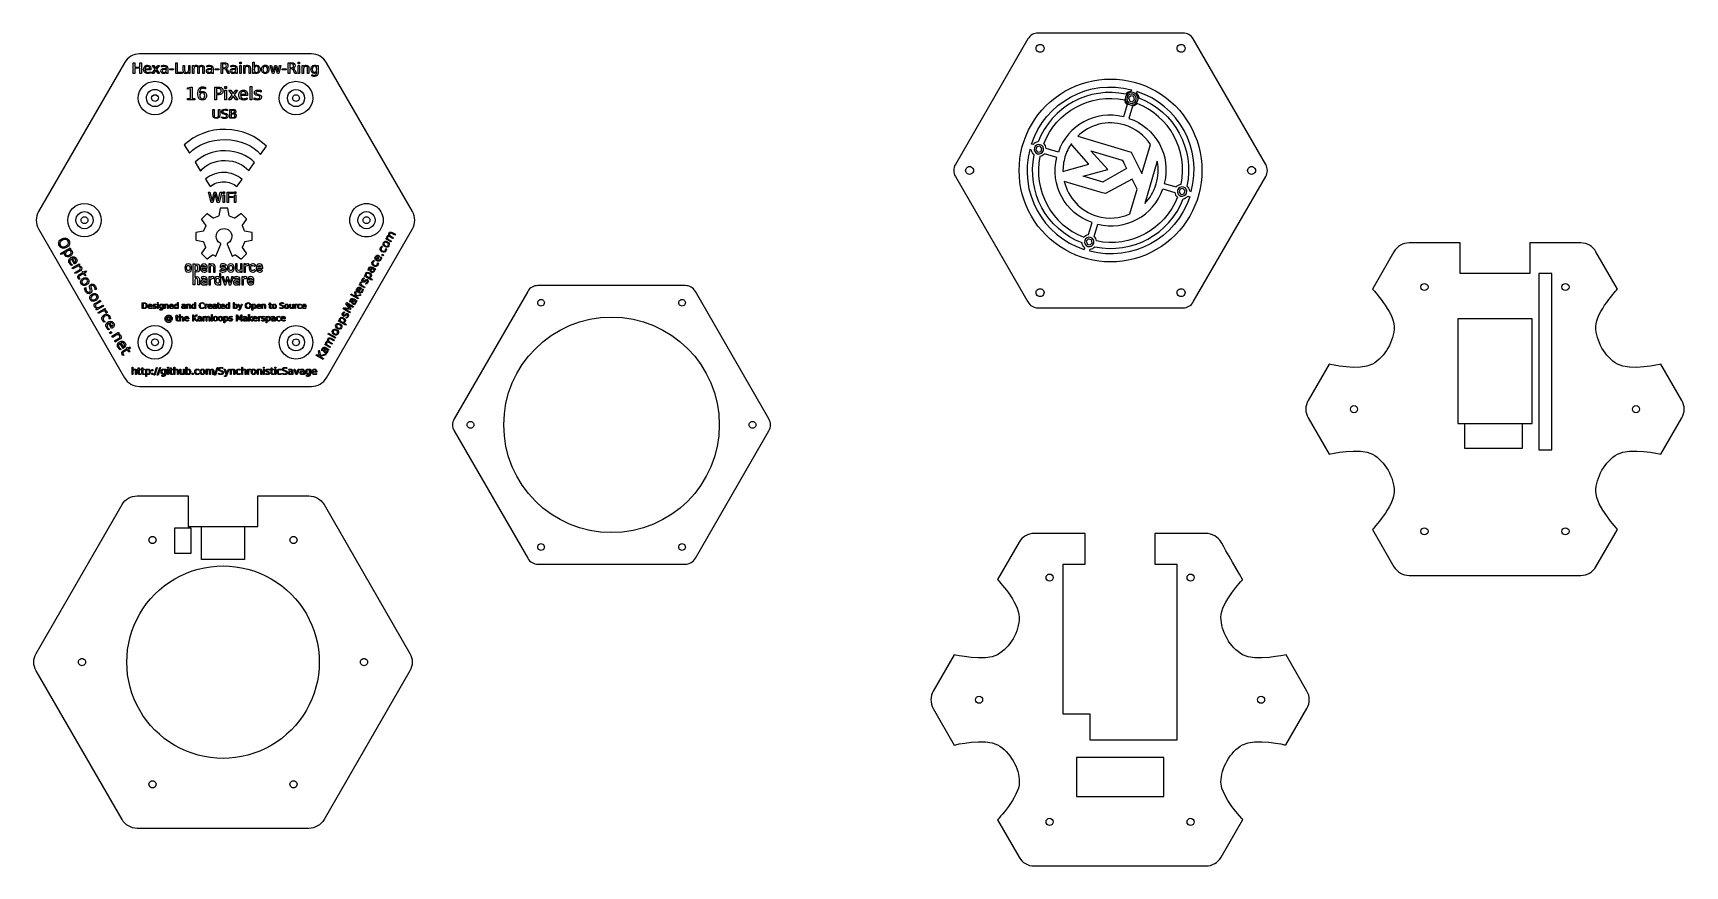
# Model space of a CAD drawing. Extents: x -1 to 378, y 24 to 215.
import ezdxf

# ---------------------------------------------------------------- set-up
doc = ezdxf.new("R2010")
doc.units = 0
doc.layers.add('Layer_1', color=7, linetype='CONTINUOUS')

msp = doc.modelspace()

# ---------------------------------------------------------------- linework, layer by layer
at = {"layer": 'Layer_1', "color": 7}
for p, q in [((262.934968, 215.189214), (229.708668, 215.189214)), ((281.910868, 185.050254), (265.297708, 213.825094)), ((63.086896, 210.393289), (23.705706, 210.393289)), ((86.241596, 174.288166), (66.550996, 208.393289)), ((229.252982, 211.684736), (229.252982, 211.684736)), ((261.583012, 211.684736), (261.583012, 211.684736)), ((26.462067, 200.28676), (26.462067, 200.28676)), ((58.792065, 200.28676), (58.792065, 200.28676)), ((33.960378, 189.5293), (35.145242, 187.627332)), ((43.472072, 193.112894), (43.472072, 193.112894)), ((43.417087, 188.18456), (43.417086, 188.184561)), ((51.439815, 187.37142), (52.803913, 189.222094)), ((36.431849, 185.559997), (37.682145, 183.552204)), ((43.09576, 183.224478), (43.09576, 183.224478)), ((48.715924, 183.674494), (50.085199, 185.533119)), ((213.088007, 183.686131), (213.088007, 183.686131)), ((225.364723, 183.686131), (225.364723, 183.686131)), ((265.297708, 153.54718), (281.910868, 182.322007)), ((277.748022, 183.686131), (277.748022, 183.686131)), ((38.832802, 181.704182), (39.888701, 180.007795)), ((46.024862, 180.022752), (47.20842, 181.630332)), ((42.167036, 174.959536), (41.862666, 173.323906)), ((43.879006, 175.029636), (42.251336, 175.029636)), ((44.267866, 173.323906), (43.963406, 174.959536)), ((10.297073, 172.288156), (10.297073, 172.288156)), ((37.926116, 172.459176), (38.847586, 171.116266)), ((39.087006, 173.719266), (37.936116, 172.568466)), ((38.855586, 170.994006), (38.370746, 169.863126)), ((40.562676, 172.791656), (39.196296, 173.729366)), ((41.781866, 173.231406), (40.685516, 172.782656)), ((45.445016, 172.782686), (44.348666, 173.231406)), ((46.934326, 173.729406), (45.567846, 172.791686)), ((48.194306, 172.568406), (47.043506, 173.719206)), ((47.759666, 169.863066), (47.274936, 170.993946)), ((47.282936, 171.116216), (48.204306, 172.459126)), ((74.957066, 172.288156), (74.957066, 172.288156)), ((36.625666, 169.404056), (36.625766, 167.776506)), ((38.277146, 169.782626), (36.695866, 169.488556)), ((36.695966, 167.692006), (38.238476, 167.404956)), ((38.330076, 167.323856), (38.811636, 166.120916)), ((41.215236, 164.053926), (42.355736, 166.809666)), ((42.322236, 166.912686), (42.183816, 166.997386)), ((43.775446, 166.809666), (44.915856, 164.053826)), ((43.947376, 166.997386), (43.808946, 166.912686)), ((47.319306, 166.120666), (47.800866, 167.323606)), ((49.434646, 169.488396), (47.853266, 169.782466)), ((47.892366, 167.404706), (49.434876, 167.691746)), ((49.505076, 167.776246), (49.505266, 169.403796)), ((66.550996, 136.183046), (86.241596, 170.288166)), ((326.455368, 167.073956), (314.764768, 167.073956)), ((326.455368, 160.073956), (326.455368, 167.073956)), ((354.145968, 167.073956), (342.455368, 167.073956)), ((342.455368, 167.073956), (342.455368, 160.073956)), ((38.802636, 165.998076), (37.926486, 164.721246)), ((37.936486, 164.611886), (39.087466, 163.461086)), ((39.196756, 163.450886), (40.450966, 164.311746)), ((40.571206, 164.315746), (41.124336, 164.020426)), ((45.006756, 164.020326), (45.559826, 164.315666)), ((45.680066, 164.311666), (46.934386, 163.450806)), ((47.043566, 163.460806), (48.194546, 164.611606)), ((48.204546, 164.720996), (47.328306, 165.997806)), ((311.300668, 165.073956), (306.357988, 156.509136)), ((362.556208, 156.505566), (357.610068, 165.073956)), ((342.455368, 160.073956), (326.455368, 160.073956)), ((347.505368, 160.073246), (344.505368, 160.073246)), ((344.505368, 160.073246), (344.505368, 125.673246)), ((347.505368, 125.673246), (347.505368, 160.073246)), ((112.69133, 155.954106), (95.81279, 126.719611)), ((148.78491, 157.303093), (115.02786, 157.303093)), ((229.252982, 155.687534), (229.252982, 155.687534)), ((261.583012, 155.687534), (261.583012, 155.687534)), ((317.473058, 156.966736), (317.473058, 156.966736)), ((349.803058, 156.966736), (349.803058, 156.966736)), ((114.972139, 153.36922), (114.972139, 153.36922)), ((147.302149, 153.36922), (147.302149, 153.36922)), ((229.708668, 152.18306), (229.708668, 152.18306)), ((311.334188, 147.894316), (311.334188, 147.894316)), ((342.955368, 149.673246), (325.955368, 149.673246)), ((325.955368, 149.673246), (325.955368, 125.673246)), ((342.955368, 125.673246), (342.955368, 149.673246)), ((26.462067, 144.289566), (26.462067, 144.289566)), ((58.792065, 144.289566), (58.792065, 144.289566)), ((296.411888, 139.281596), (291.610068, 130.968446)), ((377.300668, 130.968676), (372.498818, 139.284306)), ((23.705706, 134.183046), (63.086896, 134.183046)), ((301.308048, 128.968116), (301.308048, 128.968116)), ((365.968058, 128.968116), (365.968058, 128.968116)), ((98.807149, 125.370621), (98.807149, 125.370621)), ((107.202814, 125.370621), (107.202814, 125.370621)), ((163.467149, 125.370621), (163.467149, 125.370621)), ((291.610068, 126.968446), (296.422568, 118.644376)), ((325.955368, 125.673246), (342.955368, 125.673246)), ((344.505368, 125.673246), (344.505368, 122.073246)), ((347.505368, 122.073246), (347.505368, 125.673246)), ((372.496498, 118.644536), (377.300668, 126.968676)), ((344.505368, 122.073246), (344.505368, 119.673246)), ((347.505368, 119.673246), (347.505368, 122.073246)), ((344.505368, 119.673246), (347.505368, 119.673246)), ((-0.012578, 72.988876), (19.678022, 107.093996)), ((23.142122, 109.093996), (34.832722, 109.093996)), ((34.832722, 109.093996), (34.832722, 102.093996)), ((50.832722, 102.093996), (50.832722, 109.093996)), ((50.832722, 109.093996), (62.523322, 109.093996)), ((25.850426, 98.987493), (25.850426, 98.987493)), ((34.832722, 102.093996), (50.832722, 102.093996)), ((58.18041, 98.987493), (58.18041, 98.987493)), ((306.370778, 101.413966), (311.300668, 92.863716)), ((317.473058, 100.969526), (317.473058, 100.969526)), ((349.803058, 100.969526), (349.803058, 100.969526)), ((357.610068, 92.863716), (362.553758, 101.422986)), ((114.972139, 97.372031), (114.972139, 97.372031)), ((147.302149, 97.372031), (147.302149, 97.372031)), ((115.02786, 93.438161), (148.78491, 93.438161)), ((314.764768, 90.863716), (354.145968, 90.863716)), ((9.685415, 70.988863), (9.685415, 70.988863)), ((20.772348, 70.988876), (20.772348, 70.988876)), ((85.678022, 68.988876), (65.987422, 34.883756)), ((74.345419, 70.988863), (74.345419, 70.988863)), ((25.850426, 42.990263), (25.850426, 42.990263)), ((58.18041, 42.990263), (58.18041, 42.990263)), ((62.523322, 32.883756), (23.142122, 32.883756))]:
    msp.add_line(p, q, dxfattribs=at)
at = {"layer": 'Layer_1', "color": 3}
for p, q in [((22.266838, 208.373676), (22.595358, 208.373676)), ((22.266838, 205.945576), (22.266838, 208.373676)), ((22.595358, 208.373676), (22.595358, 207.378366)), ((23.789078, 207.378366), (23.789078, 208.373676)), ((23.789078, 208.373676), (24.117598, 208.373676)), ((24.117598, 208.373676), (24.117598, 205.945576)), ((31.979229, 208.373676), (32.307746, 208.373676)), ((31.979229, 205.945576), (31.979229, 208.373676)), ((32.307746, 208.373676), (32.307746, 206.222046)), ((42.381176, 205.945586), (42.381176, 208.373686)), ((42.381176, 208.373686), (43.122779, 208.373686)), ((46.655147, 208.476126), (46.954391, 208.476126)), ((46.655147, 208.097196), (46.655147, 208.476126)), ((46.954391, 208.476126), (46.954391, 208.097196)), ((49.681731, 205.945626), (49.681731, 208.476176)), ((49.681731, 208.476176), (49.9826, 208.476176)), ((49.9826, 208.476176), (49.9826, 207.490576)), ((57.785687, 205.945586), (57.785687, 208.373686)), ((57.785687, 208.373686), (58.527289, 208.373686)), ((60.088556, 208.476126), (60.387799, 208.476126)), ((60.088556, 208.097196), (60.088556, 208.476126)), ((60.387799, 208.476126), (60.387799, 208.097196)), ((22.595358, 205.945576), (22.266838, 205.945576)), ((22.595358, 207.378366), (23.789078, 207.378366)), ((23.789078, 207.101886), (22.595358, 207.101886)), ((22.595358, 207.101886), (22.595358, 205.945576)), ((23.789078, 205.945576), (23.789078, 207.101886)), ((24.117598, 205.945576), (23.789078, 205.945576)), ((26.316378, 206.784756), (24.940518, 206.784756)), ((24.950268, 207.017296), (26.017138, 207.018926)), ((26.246448, 206.321266), (26.246448, 206.038286)), ((26.316378, 206.931126), (26.316378, 206.784756)), ((26.316378, 206.931116), (26.316378, 206.931126)), ((26.531058, 205.945576), (27.238508, 206.898596)), ((26.883968, 205.945576), (26.531058, 205.945576)), ((27.238508, 206.898596), (26.591228, 207.767056)), ((26.591228, 207.767056), (26.944138, 207.767056)), ((27.414148, 206.661156), (26.883968, 205.945576)), ((26.944138, 207.767056), (27.427158, 207.118156)), ((27.944328, 205.945576), (27.414148, 206.661156)), ((27.427158, 207.118156), (27.910178, 207.767056)), ((28.263088, 207.767056), (27.604428, 206.880706)), ((27.604428, 206.880706), (28.297238, 205.945576)), ((27.910178, 207.767056), (28.263088, 207.767056)), ((28.297238, 205.945576), (27.944328, 205.945576)), ((28.739598, 207.407626), (28.739598, 207.684106)), ((29.425908, 207.095346), (29.845498, 207.095346)), ((29.845498, 206.861256), (29.547878, 206.861196)), ((29.845498, 207.095346), (29.845498, 207.124646)), ((29.845498, 206.794556), (29.845498, 206.861256)), ((29.845498, 205.945576), (29.845498, 206.222046)), ((30.144738, 205.945576), (29.845498, 205.945576)), ((30.144738, 206.984796), (30.144738, 205.945576)), ((30.144738, 206.984736), (30.144738, 206.984796)), ((30.611494, 206.991296), (31.488081, 206.991296)), ((30.611494, 206.724586), (30.611494, 206.991296)), ((31.488081, 206.724586), (30.611494, 206.724586)), ((31.488081, 206.991296), (31.488081, 206.724586)), ((33.490081, 205.945576), (31.979229, 205.945576)), ((32.307746, 206.222046), (33.490081, 206.222046)), ((33.490081, 206.222046), (33.490081, 205.945576)), ((33.730778, 206.664406), (33.730778, 207.767056)), ((33.730778, 207.767056), (34.030021, 207.767056)), ((33.730778, 206.664396), (33.730778, 206.664406)), ((34.030021, 207.767056), (34.030021, 206.675796)), ((34.483764, 207.810966), (34.483764, 207.810966)), ((34.957023, 206.734336), (34.957023, 207.767056)), ((34.957023, 207.767056), (35.256266, 207.767056)), ((34.957023, 205.945576), (34.957023, 206.225306)), ((35.256266, 205.945576), (34.957023, 205.945576)), ((35.256266, 207.767056), (35.256266, 205.945576)), ((35.86451, 205.945626), (35.86451, 207.767106)), ((35.86451, 207.767106), (36.16538, 207.767106)), ((36.16538, 205.945626), (35.86451, 205.945626)), ((36.16538, 207.767106), (36.16538, 207.484126)), ((36.16538, 206.975086), (36.16538, 205.945626)), ((37.043593, 205.945626), (37.043593, 207.035256)), ((37.344462, 205.945626), (37.043593, 205.945626)), ((37.294046, 207.417456), (37.294046, 207.417396)), ((37.344462, 206.975086), (37.344462, 205.945626)), ((38.222675, 205.945626), (38.222675, 207.035256)), ((38.523545, 205.945626), (38.222675, 205.945626)), ((38.523545, 207.045016), (38.523545, 205.945626)), ((39.141546, 207.407626), (39.141546, 207.684106)), ((39.827853, 207.095346), (40.247444, 207.095346)), ((40.247444, 206.861256), (39.949827, 206.861196)), ((40.247444, 207.095346), (40.247444, 207.124646)), ((40.247444, 206.794556), (40.247444, 206.861256)), ((40.247444, 205.945576), (40.247444, 206.222046)), ((40.546687, 205.945576), (40.247444, 205.945576)), ((40.546687, 206.984796), (40.546687, 205.945576)), ((40.546687, 206.984736), (40.546687, 206.984796)), ((41.013442, 206.991296), (41.890029, 206.991296)), ((41.013442, 206.724586), (41.013442, 206.991296)), ((41.890029, 206.724586), (41.013442, 206.724586)), ((41.890029, 206.991296), (41.890029, 206.724586)), ((42.709693, 205.945586), (42.381176, 205.945586)), ((42.709693, 208.103706), (42.709693, 207.241756)), ((43.122779, 208.103706), (42.709693, 208.103706)), ((42.709693, 207.241756), (43.122779, 207.241756)), ((43.067484, 206.971796), (42.709693, 206.971796)), ((42.709693, 206.971796), (42.709693, 205.945586)), ((43.532612, 207.084006), (43.532612, 207.083996)), ((43.919676, 205.945576), (43.609049, 206.568456)), ((44.272588, 205.945576), (43.919676, 205.945576)), ((43.939192, 206.609116), (44.272588, 205.945576)), ((44.632005, 207.407626), (44.632005, 207.684106)), ((45.318313, 207.095346), (45.737904, 207.095346)), ((45.737904, 206.861256), (45.440287, 206.861196)), ((45.737904, 207.095346), (45.737904, 207.124646)), ((45.737904, 206.794556), (45.737904, 206.861256)), ((45.737904, 205.945576), (45.737904, 206.222046)), ((46.037147, 205.945576), (45.737904, 205.945576)), ((46.037147, 206.984796), (46.037147, 205.945576)), ((46.037147, 206.984736), (46.037147, 206.984796)), ((46.954391, 208.097196), (46.655147, 208.097196)), ((46.655147, 207.767056), (46.954391, 207.767056)), ((46.655147, 205.945576), (46.655147, 207.767056)), ((46.954391, 205.945576), (46.655147, 205.945576)), ((46.954391, 207.767056), (46.954391, 205.945576)), ((47.567515, 205.945576), (47.567515, 207.767056)), ((47.567515, 207.767056), (47.868384, 207.767056)), ((47.868384, 205.945576), (47.567515, 205.945576)), ((47.868384, 207.767056), (47.868384, 207.484076)), ((47.868384, 206.975036), (47.868384, 205.945576)), ((48.793761, 205.945576), (48.793761, 207.035206)), ((49.093004, 205.945576), (48.793761, 205.945576)), ((49.093004, 207.044966), (49.093004, 205.945576)), ((49.093004, 207.044946), (49.093004, 207.044966)), ((49.9826, 205.945626), (49.681731, 205.945626)), ((49.9826, 206.218846), (49.9826, 205.945626)), ((51.000677, 206.854686), (51.000677, 206.854686)), ((52.513156, 207.810966), (52.513156, 207.810966)), ((52.513156, 207.557256), (52.513156, 207.557256)), ((53.66947, 207.767056), (53.968713, 207.767056)), ((54.145982, 205.945576), (53.66947, 207.767056)), ((53.968713, 207.767056), (54.342767, 206.345646)), ((54.498894, 205.945576), (54.145982, 205.945576)), ((54.342767, 206.345646), (54.715195, 207.767056)), ((54.892464, 207.438536), (54.498894, 205.945576)), ((54.715195, 207.767056), (55.068106, 207.767056)), ((55.284407, 205.945576), (54.892464, 207.438536)), ((55.068106, 207.767056), (55.44216, 206.345646)), ((55.637319, 205.945576), (55.284407, 205.945576)), ((55.44216, 206.345646), (55.814587, 207.767056)), ((56.113831, 207.767056), (55.637319, 205.945576)), ((55.814587, 207.767056), (56.113831, 207.767056)), ((56.417953, 206.991296), (57.29454, 206.991296)), ((56.417953, 206.724586), (56.417953, 206.991296)), ((57.29454, 206.724586), (56.417953, 206.724586)), ((57.29454, 206.991296), (57.29454, 206.724586)), ((58.114204, 205.945586), (57.785687, 205.945586)), ((58.114204, 208.103706), (58.114204, 207.241756)), ((58.527289, 208.103706), (58.114204, 208.103706)), ((58.114204, 207.241756), (58.527289, 207.241756)), ((58.471994, 206.971796), (58.114204, 206.971796)), ((58.114204, 206.971796), (58.114204, 205.945586)), ((58.937122, 207.084006), (58.937122, 207.083996)), ((59.324186, 205.945576), (59.013559, 206.568456)), ((59.677098, 205.945576), (59.324186, 205.945576)), ((59.343702, 206.609116), (59.677098, 205.945576)), ((60.387799, 208.097196), (60.088556, 208.097196)), ((60.088556, 207.767056), (60.387799, 207.767056)), ((60.088556, 205.945576), (60.088556, 207.767056)), ((60.387799, 205.945576), (60.088556, 205.945576)), ((60.387799, 207.767056), (60.387799, 205.945576)), ((61.000924, 205.945576), (61.000924, 207.767056)), ((61.000924, 207.767056), (61.301793, 207.767056)), ((61.301793, 205.945576), (61.000924, 205.945576)), ((61.301793, 207.767056), (61.301793, 207.484076)), ((61.301793, 206.975036), (61.301793, 205.945576)), ((62.22717, 205.945576), (62.22717, 207.035206)), ((62.526413, 205.945576), (62.22717, 205.945576)), ((62.526413, 207.044966), (62.526413, 205.945576)), ((62.526413, 207.044946), (62.526413, 207.044966)), ((63.215972, 205.348766), (63.215972, 205.639876)), ((64.325122, 207.490656), (64.325122, 207.767136)), ((64.325122, 207.767136), (64.624365, 207.767136)), ((64.325122, 206.877456), (64.325122, 206.877456)), ((64.325122, 206.118066), (64.325122, 206.266056)), ((64.624365, 207.767136), (64.624365, 206.171636)), ((34.652863, 202.656676), (35.348035, 202.796876)), ((34.652863, 202.298376), (34.652863, 202.656676)), ((35.351929, 202.438576), (34.652863, 202.298376)), ((35.348035, 202.796876), (35.741382, 202.796876)), ((35.351929, 200.220646), (35.351929, 202.438576)), ((35.741382, 202.796876), (35.741382, 200.220646)), ((38.070306, 201.499996), (38.070306, 201.499996)), ((38.851157, 202.732626), (38.851157, 202.732616)), ((38.851157, 202.732616), (38.851157, 202.374316)), ((40.954199, 202.796876), (41.84215, 202.796876)), ((40.954199, 199.889616), (40.954199, 202.796876)), ((41.347546, 202.473626), (41.347546, 201.381216)), ((41.84215, 202.473626), (41.347546, 202.473626)), ((41.347546, 201.381216), (41.84215, 201.381216)), ((41.84215, 201.057966), (41.347546, 201.057966)), ((41.347546, 201.057966), (41.347546, 199.889616)), ((43.259756, 202.919556), (43.618052, 202.919556)), ((43.259756, 202.465836), (43.259756, 202.919556)), ((43.618052, 202.465836), (43.259756, 202.465836)), ((43.259756, 202.070546), (43.618052, 202.070546)), ((43.259756, 199.889616), (43.259756, 202.070546)), ((43.618052, 202.919556), (43.618052, 202.465836)), ((43.618052, 202.070546), (43.618052, 199.889616)), ((44.104867, 199.889616), (44.951925, 201.030706)), ((44.951925, 201.030706), (44.176916, 202.070546)), ((44.176916, 202.070546), (44.599471, 202.070546)), ((45.16223, 200.746406), (44.527423, 199.889616)), ((44.599471, 202.070546), (45.177808, 201.293586)), ((45.797037, 199.889616), (45.16223, 200.746406)), ((45.177808, 201.293586), (45.756144, 202.070546)), ((46.1787, 202.070546), (45.390059, 201.009286)), ((45.390059, 201.009286), (46.219592, 199.889616)), ((45.756144, 202.070546), (46.1787, 202.070546)), ((48.466731, 200.894396), (46.819349, 200.894396)), ((46.831032, 201.172856), (48.108435, 201.174806)), ((48.466731, 201.069666), (48.466731, 201.069656)), ((48.466731, 201.069656), (48.466731, 200.894396)), ((49.054804, 202.919556), (49.4131, 202.919556)), ((49.054804, 199.889616), (49.054804, 202.919556)), ((49.4131, 202.919556), (49.4131, 199.889616)), ((50.770345, 200.837826), (50.645721, 200.867026)), ((50.842394, 201.165006), (50.965071, 201.137706)), ((51.551193, 202.006286), (51.551193, 201.667466)), ((51.551197, 202.006216), (51.551193, 202.006286)), ((250.982634, 200.818808), (250.724314, 200.573512)), ((251.324254, 200.717784), (250.982634, 200.818761)), ((251.100413, 202.171903), (250.991507, 201.803733)), ((252.364553, 201.798136), (252.247939, 201.403648)), ((34.709333, 200.220646), (35.351929, 200.220646)), ((34.709333, 199.889616), (34.709333, 200.220646)), ((36.383978, 199.889616), (34.709333, 199.889616)), ((35.741382, 200.220646), (36.383978, 200.220646)), ((36.383978, 200.220646), (36.383978, 199.889616)), ((40.495715, 197.695976), (40.775457, 197.695976)), ((40.495715, 196.411646), (40.495715, 197.695976)), ((40.775457, 197.695976), (40.775457, 196.446096)), ((41.347546, 199.889616), (40.954199, 199.889616)), ((41.791071, 196.446096), (41.791071, 197.695976)), ((41.791071, 197.695976), (42.070813, 197.695976)), ((42.070813, 197.695976), (42.070813, 196.411646)), ((43.618052, 199.889616), (43.259756, 199.889616)), ((43.827812, 197.628456), (43.827812, 197.356986)), ((43.827814, 197.628366), (43.827812, 197.628456)), ((44.527423, 199.889616), (44.104867, 199.889616)), ((44.385917, 197.695976), (45.096985, 197.695976)), ((44.385921, 195.638566), (44.385917, 197.695976)), ((45.076314, 197.467266), (44.664281, 197.467226)), ((44.664281, 197.467226), (44.664281, 196.847106)), ((46.219592, 199.889616), (45.797037, 199.889616)), ((48.382999, 200.339406), (48.382999, 200.000576)), ((49.4131, 199.889616), (49.054804, 199.889616)), ((50.001177, 199.969306), (50.001177, 200.339286)), ((250.104598, 198.80402), (249.275127, 195.998671)), ((250.115022, 200.431876), (250.115022, 200.431876)), ((250.724314, 200.573512), (250.466052, 200.328089)), ((250.466052, 200.328089), (250.466052, 200.328089)), ((250.466052, 200.328089), (250.549306, 199.981664)), ((251.376503, 198.456534), (250.539266, 195.624891)), ((250.549306, 199.981664), (250.632676, 199.635345)), ((250.6327, 199.635345), (250.974308, 199.534368)), ((250.974308, 199.534321), (251.315952, 199.433344)), ((251.315952, 199.433332), (251.574283, 199.678627)), ((251.665863, 200.616783), (251.324254, 200.717761)), ((251.574283, 199.678627), (251.832545, 199.924051)), ((251.749256, 200.270429), (251.665886, 200.616783)), ((251.832545, 199.924051), (251.749291, 200.270429)), ((42.51179, 195.729446), (42.51179, 196.016086)), ((43.262818, 196.550786), (43.093319, 196.583886)), ((43.176004, 196.849856), (43.344125, 196.815356)), ((45.12455, 195.638566), (44.385921, 195.638566)), ((44.664281, 196.847106), (45.076314, 196.847106)), ((44.664281, 196.621106), (44.664281, 195.867326)), ((45.110765, 196.621056), (44.664281, 196.621106)), ((44.664281, 195.867326), (45.110765, 195.867326)), ((249.414349, 194.145015), (249.414349, 194.145015)), ((228.185301, 189.715482), (228.185301, 189.715482)), ((228.557949, 189.605293), (228.185301, 189.715482)), ((230.191122, 189.601446), (230.191122, 189.601446)), ((231.00828, 189.823351), (231.00828, 189.823351)), ((237.295281, 189.724636), (237.340406, 189.877419)), ((237.427274, 189.589412), (237.295281, 189.724636)), ((237.340499, 189.877419), (237.340639, 189.877419)), ((241.316205, 185.159344), (237.427274, 189.589412)), ((253.512581, 183.017821), (255.466895, 189.627355)), ((227.82268, 188.489273), (227.82268, 188.489273)), ((228.211256, 188.374304), (227.82268, 188.489273)), ((229.192566, 188.400516), (229.437862, 188.142184)), ((229.293555, 188.742124), (229.192578, 188.400516)), ((229.394591, 189.083745), (229.293614, 188.742124)), ((229.740945, 189.167127), (229.394591, 189.083756)), ((229.437862, 188.142184), (229.683285, 187.883923)), ((229.683285, 187.883923), (230.02971, 187.967176)), ((230.087323, 189.250416), (229.740945, 189.167162)), ((230.02971, 187.967188), (230.376029, 188.050558)), ((230.087323, 189.250416), (230.087323, 189.250416)), ((230.332747, 188.992154), (230.087323, 189.250416)), ((230.140668, 186.901749), (230.140668, 186.901749)), ((230.578042, 188.733834), (230.332747, 188.992154)), ((230.376029, 188.05057), (230.477006, 188.392214)), ((230.477053, 188.392214), (230.57803, 188.733834)), ((233.995936, 186.663951), (231.185223, 187.495032)), ((234.358545, 187.890161), (231.56376, 188.716542)), ((241.778497, 188.158322), (249.003071, 186.022116)), ((245.677001, 183.876874), (241.778497, 188.158322)), ((249.003071, 186.022116), (249.003141, 186.022116)), ((251.059707, 187.862351), (253.512581, 183.017821)), ((257.025796, 185.783304), (254.164339, 176.105134)), ((235.417803, 183.374529), (235.449752, 183.482969)), ((235.449729, 183.482969), (235.634077, 183.524713)), ((235.634077, 183.524759), (241.316205, 185.159344)), ((240.055085, 182.375717), (245.677001, 183.876874)), ((244.610396, 181.028813), (240.055085, 182.375717)), ((250.01008, 184.149746), (244.629158, 181.092058)), ((39.490747, 178.717037), (39.818273, 178.717037)), ((40.091212, 176.319986), (39.490747, 178.717037)), ((39.818273, 178.717037), (40.322408, 176.690863)), ((40.322408, 176.690863), (40.824939, 178.717037)), ((41.009577, 178.400748), (40.499016, 176.319986)), ((40.824939, 178.717037), (41.189398, 178.717037)), ((41.515314, 176.319986), (41.009577, 178.400748)), ((41.189398, 178.717037), (41.693532, 176.690863)), ((41.693532, 176.690863), (42.196057, 178.717037)), ((42.525193, 178.717037), (41.923118, 176.319986)), ((42.196057, 178.717037), (42.525193, 178.717037)), ((42.87038, 178.818185), (43.165796, 178.818185)), ((42.87038, 178.444097), (42.87038, 178.818185)), ((43.165796, 178.444097), (42.87038, 178.444097)), ((42.87038, 178.118175), (43.165796, 178.118175)), ((42.87038, 176.319986), (42.87038, 178.118175)), ((43.165796, 178.818185), (43.165796, 178.444097)), ((43.165796, 178.118175), (43.165796, 176.319986)), ((43.795164, 178.717037), (45.172708, 178.717037)), ((43.795164, 176.319986), (43.795164, 178.717037)), ((45.172708, 178.444097), (44.119477, 178.444097)), ((44.119477, 178.444097), (44.119477, 177.737666)), ((45.172708, 178.717037), (45.172708, 178.444097)), ((45.43922, 178.818185), (45.734636, 178.818185)), ((45.43922, 178.444097), (45.43922, 178.818185)), ((45.734636, 178.444097), (45.43922, 178.444097)), ((45.43922, 178.118175), (45.734636, 178.118175)), ((45.43922, 176.319986), (45.43922, 178.118175)), ((45.734636, 178.818185), (45.734636, 178.444097)), ((45.734636, 178.118175), (45.734636, 176.319986)), ((235.707757, 181.171931), (235.707757, 181.171931)), ((243.933615, 178.739719), (235.707757, 181.171931)), ((244.441872, 178.589431), (243.933615, 178.739719)), ((244.833876, 178.473529), (244.441872, 178.589431)), ((244.629158, 181.092058), (244.610385, 181.02886)), ((245.135233, 178.384422), (244.833876, 178.473505)), ((251.270279, 181.713943), (245.135233, 178.384422)), ((250.765509, 173.726932), (252.443143, 179.400677)), ((252.443143, 179.400677), (251.270279, 181.713943)), ((258.285173, 179.482089), (261.034181, 178.669268)), ((258.647749, 180.70831), (261.38083, 179.9002)), ((262.015421, 178.695411), (262.260748, 178.437091)), ((262.116447, 179.037066), (262.015423, 178.695411)), ((262.217441, 179.378675), (262.116452, 179.037066)), ((262.563794, 179.462068), (262.217441, 179.378698)), ((262.260748, 178.437091), (262.506173, 178.178829)), ((262.506173, 178.178864), (262.852558, 178.262118)), ((262.516111, 180.53617), (262.516111, 180.53617)), ((262.910213, 179.545322), (262.563794, 179.462068)), ((262.852558, 178.262153), (263.198912, 178.345523)), ((262.910213, 179.545357), (262.910213, 179.545357)), ((263.155606, 179.287095), (262.910213, 179.545357)), ((263.014004, 179.896352), (263.014004, 179.896352)), ((263.400932, 179.028775), (263.155606, 179.287095)), ((263.198912, 178.345546), (263.299901, 178.687155)), ((263.299905, 178.687155), (263.400929, 179.028775)), ((264.386615, 179.011425), (264.820996, 178.882988)), ((264.820996, 178.882988), (264.820996, 178.882988)), ((40.499016, 176.319986), (40.091212, 176.319986)), ((41.923118, 176.319986), (41.515314, 176.319986)), ((43.165796, 176.319986), (42.87038, 176.319986)), ((44.119477, 176.319986), (43.795164, 176.319986)), ((44.119477, 177.737666), (45.069952, 177.737666)), ((45.069952, 177.464726), (44.119477, 177.464726)), ((44.119477, 177.464726), (44.119477, 176.319986)), ((45.069952, 177.737666), (45.069952, 177.464726)), ((45.734636, 176.319986), (45.43922, 176.319986)), ((254.164339, 176.105134), (254.164339, 176.105134)), ((261.639582, 177.55916), (261.639582, 177.55916)), ((264.008144, 177.789938), (264.458453, 177.656802)), ((264.458453, 177.656802), (264.458453, 177.656802)), ((241.286425, 168.980861), (242.104446, 171.74737)), ((242.542846, 168.580765), (243.368621, 171.373614)), ((7.274014, 167.522906), (7.274014, 167.522906)), ((7.506827, 167.657321), (7.506827, 167.657321)), ((79.612701, 167.14815), (79.612701, 167.14815)), ((79.779013, 167.05213), (79.779013, 167.05213)), ((80.140652, 167.996101), (80.25452, 168.193326)), ((81.334657, 167.306742), (80.140652, 167.996101)), ((80.25452, 168.193326), (80.440017, 168.086229)), ((80.773696, 167.893579), (81.448525, 167.503967)), ((80.910889, 168.800848), (80.910894, 168.80087)), ((81.780902, 168.079661), (81.066629, 168.492046)), ((81.219941, 168.666498), (81.89477, 168.276886)), ((81.448525, 167.503967), (81.334657, 167.306742)), ((82.227143, 168.852574), (81.512871, 169.264959)), ((81.620344, 169.465876), (82.341011, 169.049799)), ((81.89477, 168.276886), (81.780902, 168.079661)), ((82.341011, 169.049799), (82.227143, 168.852574)), ((240.409928, 167.608992), (240.409928, 167.608992)), ((241.01922, 167.750629), (240.760959, 167.505193)), ((240.760959, 167.505193), (240.760959, 167.505193)), ((240.760959, 167.505193), (240.844212, 167.158816)), ((240.844212, 167.158816), (240.927583, 166.812461)), ((240.927606, 166.812461), (241.26925, 166.711484)), ((241.27754, 167.995948), (241.01922, 167.750629)), ((241.26925, 166.711461), (241.610858, 166.610483)), ((241.61916, 167.894924), (241.27754, 167.995901)), ((241.610858, 166.610437), (241.86919, 166.855767)), ((241.960804, 167.7939), (241.61916, 167.894877)), ((241.86919, 166.855767), (242.127452, 167.101156)), ((242.044163, 167.44758), (241.960792, 167.7939)), ((242.127452, 167.101156), (242.044198, 167.44758)), ((5.556517, 164.655548), (7.751216, 165.922658)), ((5.708144, 164.392923), (5.556517, 164.655548)), ((6.551386, 164.879769), (5.708144, 164.392923)), ((6.551402, 164.879778), (6.551386, 164.879769)), ((7.619522, 164.311566), (7.619522, 164.311566)), ((7.902843, 165.660033), (7.661512, 165.5207)), ((7.751216, 165.922658), (7.902843, 165.660033)), ((8.750185, 162.21223), (8.0568, 163.41321)), ((8.264719, 163.521895), (8.803804, 162.591462)), ((77.35085, 163.05826), (77.350892, 163.058235)), ((77.350892, 163.058235), (77.53426, 162.952368)), ((78.067362, 163.27002), (78.470061, 163.969983)), ((78.736804, 164.077522), (78.21609, 163.175617)), ((78.640849, 164.132921), (78.640855, 164.132918)), ((78.640855, 164.132918), (78.736804, 164.077522)), ((79.014176, 163.856254), (79.199673, 163.749158)), ((79.217995, 164.265929), (79.347868, 164.490876)), ((79.488781, 164.109591), (79.217995, 164.265929)), ((79.221971, 166.299138), (79.222014, 166.299114)), ((79.222014, 166.299114), (79.405381, 166.193247)), ((79.347868, 164.490876), (79.618654, 164.334538)), ((79.618654, 164.334538), (79.488781, 164.109591)), ((80.143116, 165.767315), (80.324348, 165.662681)), ((240.279124, 165.574067), (240.399469, 165.981101)), ((241.543299, 165.200358), (241.671445, 165.633651)), ((8.310389, 162.039704), (8.063382, 161.897095)), ((8.259458, 161.370534), (9.849404, 162.28849)), ((8.411085, 161.107908), (8.259458, 161.370534)), ((9.309692, 161.626719), (8.411085, 161.107908)), ((8.877952, 162.285996), (8.750185, 162.21223)), ((8.87744, 160.300158), (9.82857, 160.849293)), ((9.028247, 160.038952), (8.87744, 160.300158)), ((8.878015, 162.286033), (8.877952, 162.285996)), ((9.987895, 160.593005), (9.028247, 160.038952)), ((10.001031, 162.025864), (9.754024, 161.883255)), ((9.849404, 162.28849), (10.001031, 162.025864)), ((9.852095, 159.82184), (10.715206, 160.320157)), ((9.854233, 159.113275), (10.009138, 158.844971)), ((9.987927, 160.593024), (9.987895, 160.593005)), ((10.866794, 160.057507), (10.003683, 159.55919)), ((10.60456, 160.511802), (10.807561, 160.629005)), ((10.715206, 160.320157), (10.60456, 160.511802)), ((10.807561, 160.629005), (10.918208, 160.43736)), ((11.177425, 159.51948), (10.866794, 160.057507)), ((10.918208, 160.43736), (11.36964, 160.697995)), ((11.521228, 160.435345), (11.069795, 160.17471)), ((11.069795, 160.17471), (11.380426, 159.636682)), ((11.380426, 159.636682), (11.177425, 159.51948)), ((11.36964, 160.697995), (11.521228, 160.435345)), ((35.95638, 157.466123), (35.95638, 162.263741)), ((35.95638, 162.263741), (36.331979, 162.263741)), ((36.331979, 160.601932), (36.331061, 159.127932)), ((36.331979, 162.263741), (36.331979, 162.069314)), ((37.801005, 159.076551), (38.094466, 158.852809)), ((38.855083, 161.500628), (38.070015, 161.500628)), ((38.070015, 161.192573), (39.229232, 161.192573)), ((39.192564, 160.68273), (38.921066, 160.913723)), ((39.229232, 161.192573), (39.229232, 161.500739)), ((39.548696, 162.263842), (39.548577, 160.403981)), ((39.548577, 160.403981), (39.922726, 160.403981)), ((39.922846, 162.263842), (39.548696, 162.263842)), ((39.613432, 159.325984), (39.613422, 157.466123)), ((39.987581, 159.325984), (39.613432, 159.325984)), ((39.922726, 160.403981), (39.922726, 161.511615)), ((39.922846, 162.06579), (39.922846, 162.263842)), ((39.930188, 162.06579), (39.922846, 162.06579)), ((39.987581, 159.127932), (39.987581, 159.325984)), ((39.994924, 159.127932), (39.987581, 159.127932)), ((40.596643, 158.882125), (40.86804, 159.204994)), ((40.660139, 161.511615), (40.660139, 160.403981)), ((40.660139, 160.403981), (41.034289, 160.403981)), ((41.034289, 160.403981), (41.034289, 161.640159)), ((42.361416, 160.078211), (41.987266, 160.078211)), ((41.987266, 160.078211), (41.987266, 159.127932)), ((42.306409, 160.972373), (42.045999, 160.715671)), ((42.361416, 157.466123), (42.361416, 160.078211)), ((42.957746, 159.325983), (42.56164, 159.325983)), ((42.56164, 159.325983), (43.155903, 157.466127)), ((42.702513, 161.185102), (43.032744, 161.155822)), ((43.095203, 161.511716), (42.787037, 161.533561)), ((43.313662, 158.023722), (42.957746, 159.325983)), ((43.742812, 159.325983), (43.321016, 158.023722)), ((43.35945, 161.76114), (43.590443, 162.032426)), ((44.014306, 159.325983), (43.742812, 159.325983)), ((44.436101, 158.023722), (44.014306, 159.325983)), ((44.799268, 159.325983), (44.443663, 158.023722)), ((44.601422, 157.466127), (45.195581, 159.325983)), ((45.195581, 159.325983), (44.799268, 159.325983)), ((45.319989, 159.076551), (45.613543, 158.852809)), ((45.700233, 162.263842), (45.700141, 161.027462)), ((46.074272, 162.263842), (45.700233, 162.263842)), ((46.074272, 161.156006), (46.074272, 162.263842)), ((46.804352, 160.602042), (46.811694, 160.602042)), ((47.185734, 162.263842), (46.811694, 162.263842)), ((46.811694, 162.263842), (46.811694, 161.156006)), ((46.811694, 160.602042), (46.811694, 160.403779)), ((46.811694, 160.403779), (47.185734, 160.403779)), ((47.132728, 159.325984), (47.132609, 157.466123)), ((47.506767, 159.325984), (47.132728, 159.325984)), ((47.185734, 160.403779), (47.185734, 162.263842)), ((47.506767, 159.127932), (47.506767, 159.325984)), ((47.51411, 159.127932), (47.506767, 159.127932)), ((47.970205, 162.263824), (47.595954, 162.263824)), ((47.595954, 162.263824), (47.596046, 160.403981)), ((47.596046, 160.403981), (47.970296, 160.403981)), ((47.970205, 162.065772), (47.970205, 162.263824)), ((47.977547, 162.065772), (47.970205, 162.065772)), ((47.970296, 160.403981), (47.970296, 161.522803)), ((48.115618, 158.882125), (48.387116, 159.204994)), ((48.579267, 161.819964), (48.850764, 162.142834)), ((50.04239, 161.71723), (50.317513, 161.963028)), ((50.317513, 160.704584), (50.04239, 160.950391)), ((51.57192, 161.500628), (50.786962, 161.500628)), ((50.786962, 161.192573), (51.94617, 161.192573)), ((51.909401, 160.68273), (51.637903, 160.913723)), ((51.94617, 161.192573), (51.94617, 161.500739)), ((75.053036, 159.102851), (75.238533, 158.995754)), ((75.053045, 159.102838), (75.053036, 159.102851)), ((75.231435, 159.493087), (75.345303, 159.690312)), ((76.879586, 158.541526), (75.231435, 159.493087)), ((75.345303, 159.690312), (75.526534, 159.585678)), ((76.278886, 160.763215), (76.097655, 160.867849)), ((76.32867, 160.012385), (76.32867, 160.012385)), ((76.360187, 159.104368), (76.360206, 159.104358)), ((76.360206, 159.104358), (76.993454, 158.738752)), ((76.743335, 161.094915), (76.902132, 161.36996)), ((76.902132, 161.36996), (76.882911, 161.381058)), ((77.055654, 161.281324), (76.942989, 161.086252)), ((77.099345, 161.256099), (77.055654, 161.281324)), ((77.087852, 161.524278), (77.769075, 161.130974)), ((77.087889, 161.524257), (77.087852, 161.524278)), ((77.655824, 160.934816), (77.474592, 161.03945)), ((77.769075, 161.130974), (77.655824, 160.934816)), ((78.271994, 162.526437), (78.453226, 162.421803)), ((9.790519, 158.718751), (9.635613, 158.987055)), ((10.009138, 158.844971), (9.790519, 158.718751)), ((11.066888, 156.724357), (11.36216, 156.894832)), ((11.752174, 158.569889), (11.752174, 158.569889)), ((11.973628, 158.697745), (11.973628, 158.697745)), ((12.359665, 156.439167), (12.292924, 156.633449)), ((12.616086, 156.706458), (12.680573, 156.51277)), ((13.805789, 156.498041), (13.526128, 156.336579)), ((13.805813, 156.498055), (13.805789, 156.498041)), ((36.331061, 157.466123), (35.95638, 157.466123)), ((36.331061, 158.573959), (36.331061, 157.466123)), ((37.068373, 157.466123), (37.068373, 158.573959)), ((37.442523, 157.466123), (37.068373, 157.466123)), ((37.442523, 158.702512), (37.442523, 157.466123)), ((38.828153, 158.563082), (38.310848, 158.563082)), ((38.380668, 158.255027), (38.828153, 158.255027)), ((38.820801, 157.631243), (38.828144, 157.631243)), ((38.828144, 157.631243), (38.828153, 157.466123)), ((38.828153, 158.757509), (38.828153, 158.563082)), ((38.828153, 158.255027), (38.828153, 158.119223)), ((38.828153, 157.466123), (39.202403, 157.466123)), ((39.202403, 157.466123), (39.202403, 158.735453)), ((39.613422, 157.466123), (39.987572, 157.466123)), ((39.987572, 157.466123), (39.987572, 158.585147)), ((41.987266, 157.660559), (41.987266, 157.466123)), ((41.987266, 157.466123), (42.361416, 157.466123)), ((43.155903, 157.466127), (43.486026, 157.466127)), ((43.321016, 158.023722), (43.313662, 158.023722)), ((43.486026, 157.466127), (43.874882, 158.768493)), ((43.874882, 158.768493), (43.882236, 158.768493)), ((43.882236, 158.768493), (44.271091, 157.466127)), ((44.271091, 157.466127), (44.601422, 157.466127)), ((44.443663, 158.023722), (44.436101, 158.023722)), ((46.347128, 158.563082), (45.829832, 158.563082)), ((45.899744, 158.255027), (46.347229, 158.255027)), ((46.339878, 157.631243), (46.34722, 157.631243)), ((46.347128, 158.757509), (46.347128, 158.563082)), ((46.34722, 157.631243), (46.34722, 157.466123)), ((46.34722, 157.466123), (46.347229, 157.466123)), ((46.347229, 158.255027), (46.347229, 158.119223)), ((46.347229, 157.466123), (46.72148, 157.466123)), ((46.72148, 157.466123), (46.72148, 158.735453)), ((47.132609, 157.466123), (47.506648, 157.466123)), ((47.506648, 157.466123), (47.506648, 158.585147)), ((49.553272, 158.563082), (48.768305, 158.563082)), ((48.768305, 158.254816), (49.927311, 158.254816)), ((49.890744, 157.744973), (49.619256, 157.976177)), ((49.927311, 158.254816), (49.927311, 158.563193)), ((72.127358, 155.190109), (72.241226, 155.387335)), ((72.241226, 155.387335), (73.220951, 154.82169)), ((73.043948, 155.704249), (73.18859, 155.954776)), ((73.220951, 154.82169), (73.043948, 155.704249)), ((73.18859, 155.954776), (73.381604, 154.999007)), ((73.381604, 154.999007), (74.397983, 155.29207)), ((73.847493, 155.960993), (74.250193, 156.660956)), ((74.516936, 156.768495), (73.996225, 155.866596)), ((74.054631, 157.454733), (74.168499, 157.651958)), ((75.248636, 156.765374), (74.054631, 157.454733)), ((74.168499, 157.651958), (74.353996, 157.544861)), ((74.397983, 155.29207), (74.250262, 155.03621)), ((74.420981, 156.823894), (74.420987, 156.823891)), ((74.420987, 156.823891), (74.516936, 156.768495)), ((74.439471, 158.1636), (74.64173, 158.048233)), ((74.733514, 157.325746), (75.362504, 156.962599)), ((74.794311, 156.547234), (74.979808, 156.440137)), ((75.362504, 156.962599), (75.248636, 156.765374)), ((75.289512, 158.448906), (75.343241, 158.50744)), ((75.44589, 158.30603), (75.390512, 158.247033)), ((75.678273, 157.610399), (75.475715, 157.727346)), ((76.993454, 158.738752), (76.879586, 158.541526)), ((13.709829, 151.930214), (13.954002, 152.071187)), ((13.860636, 151.669008), (13.709829, 151.930214)), ((13.719303, 153.362852), (13.719311, 153.362857)), ((13.719311, 153.362857), (14.681793, 153.918546)), ((13.843806, 154.947077), (13.843806, 154.947077)), ((15.450582, 152.586964), (13.860636, 151.669008)), ((14.832601, 153.65734), (13.880053, 153.107387)), ((14.065259, 155.074933), (14.065259, 155.074933)), ((14.167241, 151.13812), (15.757187, 152.056076)), ((14.398335, 152.327722), (15.299775, 152.848169)), ((14.681793, 153.918546), (14.832601, 153.65734)), ((15.0996, 153.283402), (15.0996, 153.283402)), ((15.299775, 152.848169), (15.450582, 152.586964)), ((15.908813, 151.79345), (15.661806, 151.650841)), ((15.757187, 152.056076), (15.908813, 151.79345)), ((24.313031, 153.364993), (24.681781, 153.364993)), ((24.313031, 152.038389), (24.313031, 153.364993)), ((24.681781, 152.038389), (24.313031, 152.038389)), ((24.492518, 153.217494), (24.492518, 152.185888)), ((24.709317, 153.217494), (24.492518, 153.217494)), ((24.492518, 152.185888), (24.709317, 152.185888)), ((26.557506, 152.496876), (25.805792, 152.496876)), ((25.811167, 152.623942), (26.394011, 152.624827)), ((26.519244, 152.243633), (26.519244, 152.089026)), ((26.55741, 152.57684), (26.557506, 152.57685)), ((26.557506, 152.57685), (26.557506, 152.496876)), ((26.752961, 152.074797), (26.752961, 152.243623)), ((27.103892, 152.471087), (27.047017, 152.484422)), ((27.136886, 152.620391), (27.1928, 152.607946)), ((27.460197, 153.004238), (27.460269, 153.004243)), ((27.460269, 153.004243), (27.460269, 152.849635)), ((27.774814, 153.420971), (27.93831, 153.420971)), ((27.774814, 153.21394), (27.774814, 153.420971)), ((27.93831, 153.21394), (27.774814, 153.21394)), ((27.774814, 153.033564), (27.93831, 153.033564)), ((27.774814, 152.038389), (27.774814, 153.033564)), ((27.93831, 152.038389), (27.774814, 152.038389)), ((27.93831, 153.420971), (27.93831, 153.21394)), ((27.93831, 153.033564), (27.93831, 152.038389)), ((28.32838, 151.712282), (28.32838, 151.871332)), ((28.934373, 152.547528), (28.934373, 152.547528)), ((28.934375, 152.882493), (28.934375, 153.033546)), ((28.934375, 153.033546), (29.097867, 153.033546)), ((28.934375, 152.132566), (28.934375, 152.213418)), ((29.097867, 153.033546), (29.097866, 152.161897)), ((29.428402, 152.038392), (29.428402, 153.033568)), ((29.428402, 153.033568), (29.592783, 153.033568)), ((29.592783, 152.038392), (29.428402, 152.038392)), ((29.592783, 153.033568), (29.592783, 152.87896)), ((29.592783, 152.600844), (29.592783, 152.038392)), ((30.098373, 152.038389), (30.098373, 152.633717)), ((30.261865, 152.038389), (30.098373, 152.038389)), ((30.261864, 152.639048), (30.261865, 152.639048)), ((30.261865, 152.639048), (30.261865, 152.038389)), ((31.440971, 152.496876), (30.689258, 152.496876)), ((30.694591, 152.623942), (31.277478, 152.624827)), ((31.402762, 152.243633), (31.402762, 152.089026)), ((31.440966, 152.57684), (31.440971, 152.57685)), ((31.440971, 152.57685), (31.440971, 152.496876)), ((31.807053, 152.535088), (31.807053, 152.535088)), ((32.364173, 152.882511), (32.364173, 153.420971)), ((32.364173, 153.420971), (32.527667, 153.420971)), ((32.364173, 152.882511), (32.364173, 152.882511)), ((32.364173, 152.038389), (32.364173, 152.187665)), ((32.527667, 152.038389), (32.364173, 152.038389)), ((32.527667, 153.420971), (32.527667, 152.038389)), ((33.454421, 152.837188), (33.454421, 152.988242)), ((33.829386, 152.666592), (34.058632, 152.666592)), ((34.058629, 152.538646), (33.896033, 152.538642)), ((34.058629, 152.502212), (34.058629, 152.538646)), ((34.058632, 152.666592), (34.058632, 152.682584)), ((34.058636, 152.038388), (34.058636, 152.189441)), ((34.22213, 152.038388), (34.058636, 152.038388)), ((34.22213, 152.606171), (34.22213, 152.038388)), ((34.222133, 152.606166), (34.22213, 152.606171)), ((34.553564, 152.038392), (34.553564, 153.033568)), ((34.553564, 153.033568), (34.717947, 153.033568)), ((34.717947, 152.038392), (34.553564, 152.038392)), ((34.717947, 153.033568), (34.717947, 152.87896)), ((34.717947, 152.600844), (34.717947, 152.038392)), ((35.223524, 152.038389), (35.223524, 152.633717)), ((35.387018, 152.038389), (35.223524, 152.038389)), ((35.387018, 152.639048), (35.387018, 152.038389)), ((35.387028, 152.639048), (35.387018, 152.639048)), ((35.812633, 152.535088), (35.812633, 152.535088)), ((36.369753, 152.882511), (36.369753, 153.420971)), ((36.369753, 153.420971), (36.533246, 153.420971)), ((36.369753, 152.882511), (36.369753, 152.882511)), ((36.369753, 152.038389), (36.369753, 152.187665)), ((36.533246, 152.038389), (36.369753, 152.038389)), ((36.533246, 153.420971), (36.533246, 152.038389)), ((38.449847, 153.26281), (38.449847, 153.073548)), ((38.449847, 153.26281), (38.449847, 153.26281)), ((38.449847, 152.328054), (38.449847, 152.140569)), ((38.715523, 152.038449), (38.715523, 153.033624)), ((38.715523, 153.033624), (38.879904, 153.033624)), ((38.879904, 152.038449), (38.715523, 152.038449)), ((38.879904, 153.033624), (38.879904, 152.879016)), ((38.879904, 152.562693), (38.879904, 152.038449)), ((39.297531, 153.048719), (39.298411, 152.880733)), ((40.283813, 152.496876), (39.532101, 152.496876)), ((39.537432, 152.623942), (40.120319, 152.624827)), ((40.245604, 152.243633), (40.245604, 152.089026)), ((40.283808, 152.57684), (40.283813, 152.57685)), ((40.283813, 152.57685), (40.283813, 152.496876)), ((40.562815, 152.837188), (40.562815, 152.988242)), ((40.937781, 152.666592), (41.167026, 152.666592)), ((41.167024, 152.538646), (41.004427, 152.538642)), ((41.167024, 152.502212), (41.167024, 152.538646)), ((41.167026, 152.666592), (41.167026, 152.682584)), ((41.167031, 152.038388), (41.167031, 152.189441)), ((41.330524, 152.038388), (41.167031, 152.038388)), ((41.330516, 152.606166), (41.330524, 152.606171)), ((41.330524, 152.606171), (41.330524, 152.038388)), ((41.545556, 152.906502), (41.545556, 153.033564)), ((41.545556, 153.033564), (41.66551, 153.033564)), ((41.66551, 152.906502), (41.545556, 152.906502)), ((41.66551, 153.033564), (41.66551, 153.316123)), ((41.66551, 153.316123), (41.829888, 153.316123)), ((41.66551, 152.366265), (41.66551, 152.906502)), ((41.829888, 153.316123), (41.829888, 153.033564)), ((41.829888, 153.033564), (42.166649, 153.033564)), ((42.166649, 152.906502), (41.829888, 152.906502)), ((41.829888, 152.906502), (41.829888, 152.366264)), ((41.99871, 152.175225), (42.166646, 152.175225)), ((42.166646, 152.038388), (41.99871, 152.038388)), ((42.166646, 152.175225), (42.166646, 152.038388)), ((42.166649, 153.033564), (42.166649, 152.906502)), ((43.233797, 152.496876), (42.482084, 152.496876)), ((42.487417, 152.623942), (43.070304, 152.624827)), ((43.195588, 152.243633), (43.195588, 152.089026)), ((43.233793, 152.57684), (43.233797, 152.57685)), ((43.233797, 152.57685), (43.233797, 152.496876)), ((43.599878, 152.535088), (43.599878, 152.535088)), ((44.156999, 152.882511), (44.156999, 153.420971)), ((44.156999, 153.420971), (44.320492, 153.420971)), ((44.156999, 152.882511), (44.156999, 152.882511)), ((44.156999, 152.038389), (44.156999, 152.187665)), ((44.320492, 152.038389), (44.156999, 152.038389)), ((44.320492, 153.420971), (44.320492, 152.038389)), ((45.230366, 152.03839), (45.230366, 153.420972)), ((45.230366, 153.420972), (45.394747, 153.420972)), ((45.394747, 152.03839), (45.230366, 152.03839)), ((45.394747, 153.420972), (45.394747, 152.882511)), ((45.394747, 152.187666), (45.394747, 152.03839)), ((45.95098, 152.535088), (45.95098, 152.535088)), ((46.676932, 152.054372), (46.27442, 153.033553)), ((46.27442, 153.033553), (46.447687, 153.033553)), ((46.364155, 151.659863), (46.364155, 151.796698)), ((46.364155, 151.796698), (46.460121, 151.796698)), ((46.494772, 151.659863), (46.364155, 151.659863)), ((46.447687, 153.033553), (46.758679, 152.255184)), ((46.647605, 151.979737), (46.676932, 152.054372)), ((46.758679, 152.255184), (47.069671, 153.033553)), ((47.242938, 153.033553), (46.805765, 151.945979)), ((47.069671, 153.033553), (47.242938, 153.033553)), ((48.593525, 153.388984), (48.593525, 153.388984)), ((48.593525, 153.243262), (48.593525, 153.243262)), ((49.474077, 151.659867), (49.474077, 153.033564)), ((49.474077, 153.033564), (49.638459, 153.033564)), ((49.638459, 151.659867), (49.474077, 151.659867)), ((49.638459, 153.033564), (49.638459, 152.882511)), ((49.638459, 152.187665), (49.638459, 151.659867)), ((49.638459, 152.187665), (49.638459, 152.187665)), ((50.194691, 152.535088), (50.194691, 152.535088)), ((51.486642, 152.496876), (50.73493, 152.496876)), ((50.740263, 152.623942), (51.32315, 152.624827)), ((51.448434, 152.243633), (51.448434, 152.089026)), ((51.486639, 152.57684), (51.486642, 152.57685)), ((51.486642, 152.57685), (51.486642, 152.496876)), ((51.748757, 152.038392), (51.748757, 153.033568)), ((51.748757, 153.033568), (51.91314, 153.033568)), ((51.91314, 152.038392), (51.748757, 152.038392)), ((51.91314, 153.033568), (51.91314, 152.87896)), ((51.91314, 152.600844), (51.91314, 152.038392)), ((52.418729, 152.038389), (52.418729, 152.633717)), ((52.582223, 152.038389), (52.418729, 152.038389)), ((52.582221, 152.639048), (52.582223, 152.639048)), ((52.582223, 152.639048), (52.582223, 152.038389)), ((53.366815, 152.906502), (53.366815, 153.033564)), ((53.366815, 153.033564), (53.486769, 153.033564)), ((53.486769, 152.906502), (53.366815, 152.906502)), ((53.486769, 153.033564), (53.486769, 153.316123)), ((53.486769, 153.316123), (53.651147, 153.316123)), ((53.486769, 152.366265), (53.486769, 152.906502)), ((53.651147, 153.316123), (53.651147, 153.033564)), ((53.651147, 153.033564), (53.987908, 153.033564)), ((53.987908, 152.906502), (53.651147, 152.906502)), ((53.651147, 152.906502), (53.651147, 152.366264)), ((53.819969, 152.175225), (53.987905, 152.175225)), ((53.987905, 152.038388), (53.819969, 152.038388)), ((53.987905, 152.175225), (53.987905, 152.038388)), ((53.987908, 153.033564), (53.987908, 152.906502)), ((54.589455, 152.918944), (54.589457, 152.918942)), ((54.589457, 153.057555), (54.589457, 153.057555)), ((55.849417, 152.097045), (55.849417, 152.281864)), ((56.333673, 152.626624), (56.224384, 152.647955)), ((56.277698, 152.819415), (56.386097, 152.797206)), ((56.697975, 153.321475), (56.697984, 153.321454)), ((56.697984, 153.321454), (56.697984, 153.14641)), ((57.436366, 152.918944), (57.436368, 152.918942)), ((57.436368, 153.057555), (57.436368, 153.057555)), ((58.146318, 152.431128), (58.146318, 153.033564)), ((58.146318, 153.033564), (58.309812, 153.033564)), ((58.146321, 152.431129), (58.146318, 152.431128)), ((58.309812, 153.033564), (58.309812, 152.437348)), ((58.557717, 153.057555), (58.557717, 153.057555)), ((58.816292, 152.469332), (58.816292, 153.03356)), ((58.816292, 153.03356), (58.979785, 153.03356)), ((58.816292, 152.038385), (58.816292, 152.191216)), ((58.979785, 152.038385), (58.816292, 152.038385)), ((58.979785, 153.03356), (58.979785, 152.038385)), ((59.312095, 152.038449), (59.312095, 153.033624)), ((59.312095, 153.033624), (59.476477, 153.033624)), ((59.476477, 152.038449), (59.312095, 152.038449)), ((59.476477, 153.033624), (59.476477, 152.879016)), ((59.476477, 152.562693), (59.476477, 152.038449)), ((59.894103, 153.048719), (59.894984, 152.880733)), ((60.745326, 152.995363), (60.745326, 152.995357)), ((60.745326, 152.995357), (60.745326, 152.842526)), ((60.745326, 152.227653), (60.745326, 152.0766)), ((61.88267, 152.496876), (61.130956, 152.496876)), ((61.136289, 152.623942), (61.719176, 152.624827)), ((61.84446, 152.243633), (61.84446, 152.089026)), ((61.882664, 152.57684), (61.88267, 152.57685)), ((61.88267, 152.57685), (61.88267, 152.496876)), ((70.342486, 151.943508), (70.527752, 152.264398)), ((71.934139, 151.024567), (70.342486, 151.943508)), ((70.527752, 152.264398), (71.845386, 152.045225)), ((71.98578, 151.820606), (70.657144, 152.040437)), ((70.657144, 152.040437), (72.054775, 151.233514)), ((70.997993, 153.078878), (71.183258, 153.399768)), ((71.845386, 152.045225), (70.997993, 153.078878)), ((71.183258, 153.399768), (72.774911, 152.480827)), ((72.653659, 152.270812), (71.256028, 153.077734)), ((71.256028, 153.077734), (72.110725, 152.037016)), ((72.066405, 153.466984), (71.885174, 153.571618)), ((72.110725, 152.037016), (71.98578, 151.820606)), ((73.786177, 154.23239), (72.127358, 155.190109)), ((72.530854, 153.798685), (72.689652, 154.073729)), ((72.774911, 152.480827), (72.653659, 152.270812)), ((72.689652, 154.073729), (72.67043, 154.084827)), ((72.843174, 153.985093), (72.730508, 153.790022)), ((72.886865, 153.959868), (72.843174, 153.985093)), ((72.875371, 154.228047), (73.556595, 153.834743)), ((72.875408, 154.228026), (72.875371, 154.228047)), ((73.443343, 153.638585), (73.262112, 153.74322)), ((74.250262, 155.03621), (73.3169, 154.766294)), ((73.3169, 154.766294), (73.900045, 154.429616)), ((73.556595, 153.834743), (73.443343, 153.638585)), ((73.900045, 154.429616), (73.786177, 154.23239)), ((14.318867, 150.875495), (14.167241, 151.13812)), ((15.156433, 151.359063), (14.318867, 150.875495)), ((15.791572, 149.022847), (15.550241, 148.883515)), ((16.31846, 151.140342), (16.050611, 150.98381)), ((17.270796, 147.4541), (16.57741, 148.655079)), ((17.018096, 149.730981), (16.773924, 149.590008)), ((16.785329, 148.763764), (17.324415, 147.833331)), ((17.018128, 149.731), (17.018096, 149.730981)), ((30.110924, 149.679962), (30.110924, 149.679962)), ((30.622367, 149.960543), (30.622367, 150.083476)), ((30.622367, 150.083476), (30.756563, 150.083476)), ((30.622375, 149.254864), (30.622367, 149.399372)), ((30.756563, 150.083476), (30.756563, 149.392793)), ((30.822258, 149.133807), (30.906717, 149.02964)), ((31.981211, 150.092861), (31.981211, 150.227056)), ((31.981211, 150.227056), (32.107899, 150.227056)), ((32.107899, 150.092861), (31.981211, 150.092861)), ((32.107899, 150.525476), (32.281508, 150.525486)), ((32.107899, 150.227056), (32.107899, 150.525476)), ((32.107899, 149.522297), (32.107899, 150.092861)), ((32.281508, 150.525486), (32.281508, 150.227066)), ((32.281508, 150.227066), (32.637172, 150.227066)), ((32.637172, 150.092871), (32.281508, 150.092871)), ((32.281508, 150.092871), (32.281508, 149.522306)), ((32.459814, 149.32054), (32.637176, 149.32054)), ((32.637176, 149.176022), (32.459814, 149.176022)), ((32.637172, 150.227066), (32.637172, 150.092871)), ((32.637176, 149.32054), (32.637176, 149.176022)), ((32.858635, 149.176034), (32.858635, 150.636229)), ((32.858635, 150.636229), (33.032244, 150.636229)), ((33.032244, 149.176034), (32.858635, 149.176034)), ((33.032244, 150.636229), (33.032244, 150.063787)), ((33.032244, 149.770059), (33.032244, 149.176034)), ((33.566215, 149.176026), (33.566215, 149.804772)), ((33.738886, 149.176026), (33.566215, 149.176026)), ((33.738876, 149.810412), (33.738886, 149.810403)), ((33.738886, 149.810403), (33.738886, 149.176026)), ((34.98418, 149.660254), (34.19027, 149.660254)), ((34.195895, 149.794445), (34.81151, 149.795384)), ((34.943828, 149.392799), (34.943828, 149.229514)), ((34.98418, 149.744713), (34.98418, 149.660254)), ((34.98418, 149.744707), (34.98418, 149.744713)), ((35.886947, 150.577099), (36.07651, 150.577099)), ((35.886947, 149.176026), (35.886947, 150.577099)), ((36.07651, 149.176026), (35.886947, 149.176026)), ((36.07651, 150.577099), (36.07651, 149.984951)), ((36.07651, 149.984951), (36.705256, 150.577099)), ((36.749363, 149.176026), (36.07651, 149.850756)), ((36.07651, 149.850756), (36.07651, 149.176026)), ((36.949248, 150.577099), (36.253872, 149.923953)), ((36.253872, 149.923953), (36.998985, 149.176026)), ((36.705256, 150.577099), (36.949248, 150.577099)), ((36.998985, 149.176026), (36.749363, 149.176026)), ((37.11816, 150.019665), (37.11816, 150.179198)), ((37.514181, 149.839485), (37.756294, 149.839485)), ((37.756294, 149.704363), (37.584564, 149.704361)), ((37.756294, 149.839485), (37.756294, 149.85638)), ((37.756294, 149.665885), (37.756294, 149.704363)), ((37.756295, 149.176021), (37.756295, 149.335554)), ((37.928966, 149.176021), (37.756295, 149.176021)), ((37.928958, 149.775688), (37.928966, 149.775677)), ((37.928966, 149.775677), (37.928966, 149.176021)), ((38.278979, 149.17603), (38.278979, 150.227071)), ((38.278979, 150.227071), (38.452587, 150.227071)), ((38.452587, 149.17603), (38.278979, 149.17603)), ((38.452587, 150.227071), (38.452587, 150.063784)), ((38.452587, 149.770056), (38.452587, 149.17603)), ((38.959348, 149.176033), (38.959348, 149.80478)), ((39.132957, 149.176033), (38.959348, 149.176033)), ((39.103862, 150.025303), (39.103879, 150.025303)), ((39.132957, 149.770058), (39.132957, 149.176033)), ((39.639718, 149.176035), (39.639718, 149.804782)), ((39.813328, 149.176035), (39.639718, 149.176035)), ((39.813328, 149.810413), (39.813328, 149.176035)), ((40.15867, 150.63622), (40.331341, 150.63622)), ((40.15867, 149.176026), (40.15867, 150.63622)), ((40.331341, 149.176026), (40.15867, 149.176026)), ((40.331341, 150.63622), (40.331341, 149.176026)), ((41.098976, 150.252402), (41.098976, 150.252402)), ((41.098977, 150.106007), (41.098976, 150.106008)), ((42.273887, 150.252402), (42.273887, 150.252402)), ((42.273888, 150.106007), (42.273887, 150.106008)), ((43.034951, 148.776256), (43.034951, 150.227066)), ((43.034951, 150.227066), (43.208561, 150.227066)), ((43.208561, 148.776256), (43.034951, 148.776256)), ((43.208561, 150.227066), (43.208561, 150.067533)), ((43.208561, 149.333682), (43.208561, 148.776256)), ((43.208561, 149.333679), (43.208561, 149.333682)), ((43.796017, 149.700608), (43.796017, 149.700608)), ((44.184538, 149.214504), (44.184538, 149.392804)), ((44.555217, 149.633026), (44.495155, 149.647107)), ((44.589925, 149.7907), (44.649049, 149.777558)), ((44.931515, 150.196097), (44.931515, 150.03281)), ((44.93153, 150.196088), (44.931515, 150.196097)), ((45.88308, 150.577099), (46.165546, 150.577099)), ((45.88308, 149.176026), (45.88308, 150.577099)), ((46.067012, 149.176026), (45.88308, 149.176026)), ((46.428307, 149.445355), (46.067012, 150.406305)), ((46.067012, 150.406305), (46.067012, 149.176026)), ((46.165546, 150.577099), (46.523087, 149.623656)), ((46.618807, 149.445355), (46.428307, 149.445355)), ((46.523087, 149.623656), (46.882506, 150.577099)), ((46.980103, 150.406305), (46.618807, 149.445355)), ((46.882506, 150.577099), (47.164972, 150.577099)), ((46.980103, 149.176026), (46.980103, 150.406305)), ((47.164972, 149.176026), (46.980103, 149.176026)), ((47.164972, 150.577099), (47.164972, 149.176026)), ((47.545982, 150.019665), (47.545982, 150.179198)), ((47.942001, 149.839485), (48.184116, 149.839485)), ((48.184103, 149.704363), (48.012373, 149.704361)), ((48.184103, 149.665885), (48.184103, 149.704363)), ((48.184105, 149.176021), (48.184105, 149.335554)), ((48.356776, 149.176021), (48.184105, 149.176021)), ((48.184116, 149.839485), (48.184116, 149.85638)), ((48.35678, 149.775688), (48.356776, 149.775677)), ((48.356776, 149.775677), (48.356776, 149.176021)), ((48.706809, 150.63622), (48.880419, 150.63622)), ((48.706809, 149.176026), (48.706809, 150.63622)), ((48.880419, 149.176026), (48.706809, 149.176026)), ((48.880419, 150.63622), (48.880419, 149.773805)), ((48.880419, 149.773805), (49.395616, 150.227066)), ((49.414384, 149.176026), (48.880419, 149.689346)), ((48.880419, 149.689346), (48.880419, 149.176026)), ((49.616146, 150.227066), (49.05872, 149.735329)), ((49.05872, 149.735329), (49.639607, 149.176026)), ((49.395616, 150.227066), (49.616146, 150.227066)), ((49.639607, 149.176026), (49.414384, 149.176026)), ((50.659677, 149.660254), (49.865767, 149.660254)), ((49.871391, 149.794445), (50.487007, 149.795384)), ((50.619324, 149.392799), (50.619324, 149.229514)), ((50.659676, 149.744707), (50.659677, 149.744713)), ((50.659677, 149.744713), (50.659677, 149.660254)), ((50.936504, 149.17599), (50.936504, 150.22703)), ((50.936504, 150.22703), (51.110113, 150.22703)), ((51.110113, 149.17599), (50.936504, 149.17599)), ((51.110113, 150.22703), (51.110113, 150.063743)), ((51.110113, 149.729662), (51.110113, 149.17599)), ((51.551173, 150.242985), (51.552121, 150.065656)), ((51.658174, 149.214504), (51.658174, 149.392804)), ((52.028855, 149.633026), (51.968794, 149.647107)), ((52.063562, 149.7907), (52.122686, 149.777558)), ((52.405153, 150.196097), (52.405153, 150.03281)), ((52.405168, 150.196088), (52.405153, 150.196097)), ((52.730788, 148.776256), (52.730788, 150.227066)), ((52.730788, 150.227066), (52.904398, 150.227066)), ((52.904398, 148.776256), (52.730788, 148.776256)), ((52.904398, 150.227066), (52.904398, 150.067533)), ((52.904398, 149.333682), (52.904398, 148.776256)), ((52.904398, 149.333679), (52.904398, 149.333682)), ((53.491853, 149.700608), (53.491853, 149.700608)), ((53.968582, 150.019665), (53.968582, 150.179198)), ((54.364602, 149.839485), (54.606716, 149.839485)), ((54.606704, 149.704363), (54.434973, 149.704361)), ((54.606704, 149.665885), (54.606704, 149.704363)), ((54.606705, 149.176021), (54.606705, 149.335554)), ((54.779376, 149.176021), (54.606705, 149.176021)), ((54.606716, 149.839485), (54.606716, 149.85638)), ((54.779379, 149.775688), (54.779376, 149.775677)), ((54.779376, 149.775677), (54.779376, 149.176021)), ((55.892351, 150.186719), (55.892351, 150.186713)), ((55.892351, 150.186713), (55.892351, 150.025303)), ((55.892351, 149.375916), (55.892351, 149.216383)), ((57.093538, 149.660254), (56.299628, 149.660254)), ((56.305251, 149.794445), (56.920867, 149.795384)), ((57.053186, 149.392799), (57.053186, 149.229514)), ((57.093538, 149.744713), (57.093538, 149.660254)), ((57.093538, 149.744707), (57.093538, 149.744713)), ((68.745435, 148.325493), (68.745435, 148.325493)), ((68.911747, 148.229473), (68.911747, 148.229473)), ((69.273396, 149.173462), (69.387264, 149.370687)), ((70.921548, 148.221901), (69.273396, 149.173462)), ((69.387264, 149.370687), (69.568496, 149.266053)), ((70.370632, 149.69276), (70.370632, 149.69276)), ((70.402149, 148.784743), (70.402167, 148.784733)), ((70.402167, 148.784733), (71.035416, 148.419126)), ((70.552502, 151.307696), (70.737999, 151.2006)), ((70.55251, 151.307683), (70.552502, 151.307696)), ((70.788978, 150.653752), (70.842706, 150.712286)), ((70.945356, 150.510875), (70.889977, 150.451878)), ((71.035416, 148.419126), (70.921548, 148.221901)), ((71.177735, 149.815239), (70.975177, 149.932186)), ((72.054775, 151.233514), (71.934139, 151.024567)), ((16.831, 147.281574), (16.583993, 147.138964)), ((16.807116, 146.565556), (17.167695, 146.773737)), ((16.980053, 146.266021), (16.807116, 146.565556)), ((17.340632, 146.474202), (16.980053, 146.266021)), ((17.167695, 146.773737), (17.340632, 146.474202)), ((17.398562, 147.527866), (17.270796, 147.4541)), ((17.314452, 145.686825), (18.904398, 146.604781)), ((17.466078, 145.4242), (17.314452, 145.686825)), ((17.398626, 147.527902), (17.398562, 147.527866)), ((18.364685, 145.943011), (17.466078, 145.4242)), ((17.932433, 144.616449), (18.883564, 145.165585)), ((18.083241, 144.355243), (17.932433, 144.616449)), ((19.042889, 144.909296), (18.083241, 144.355243)), ((19.056024, 146.342155), (18.809018, 146.199546)), ((18.904398, 146.604781), (19.056024, 146.342155)), ((19.042921, 144.909315), (19.042889, 144.909296)), ((19.903365, 142.894356), (19.209979, 144.095336)), ((19.417898, 144.204021), (19.956987, 143.273582)), ((66.154032, 143.770564), (66.2679, 143.967789)), ((66.2679, 143.967789), (66.453397, 143.860693)), ((66.922076, 146.174296), (67.035328, 146.370453)), ((68.580894, 145.216577), (66.922076, 146.174296)), ((66.924269, 144.575312), (66.924274, 144.575334)), ((67.035328, 146.370453), (68.694146, 145.412734)), ((67.794282, 143.854124), (67.08001, 144.266509)), ((67.233322, 144.440962), (67.90815, 144.051349)), ((68.240524, 144.627037), (67.526251, 145.039423)), ((67.633724, 145.24034), (68.354392, 144.824262)), ((67.90815, 144.051349), (67.794282, 143.854124)), ((67.974832, 146.990768), (67.974832, 146.990768)), ((68.141144, 146.894748), (68.141144, 146.894748)), ((68.354392, 144.824262), (68.240524, 144.627037)), ((68.694146, 145.412734), (68.580894, 145.216577)), ((19.46357, 142.721829), (19.216563, 142.579219)), ((19.878224, 141.246333), (19.72332, 141.514634)), ((20.096844, 141.372553), (19.878224, 141.246333)), ((20.031131, 142.968122), (19.903365, 142.894356)), ((19.939801, 142.349421), (20.802912, 142.847738)), ((19.94194, 141.640854), (20.096844, 141.372553)), ((20.031195, 142.968159), (20.031131, 142.968122)), ((20.95449, 142.585106), (20.091379, 142.086789)), ((20.692263, 143.039388), (20.895264, 143.156591)), ((20.802912, 142.847738), (20.692263, 143.039388)), ((20.895264, 143.156591), (21.005913, 142.964941)), ((21.26512, 142.047079), (20.95449, 142.585106)), ((21.005913, 142.964941), (21.457346, 143.225576)), ((21.608924, 142.962944), (21.157491, 142.702309)), ((21.157491, 142.702309), (21.468121, 142.164281)), ((21.468121, 142.164281), (21.26512, 142.047079)), ((21.457346, 143.225576), (21.608924, 142.962944)), ((64.187486, 141.282734), (64.311817, 141.498083)), ((65.779139, 140.363793), (64.187486, 141.282734)), ((64.311817, 141.498083), (64.98451, 141.109703)), ((64.724202, 142.212355), (64.884233, 142.489535)), ((64.98451, 141.109703), (64.724202, 142.212355)), ((64.884233, 142.489535), (65.170136, 141.271186)), ((66.344783, 141.343518), (65.136958, 141.021687)), ((65.136958, 141.021687), (65.90347, 140.579142)), ((65.170136, 141.271186), (66.508505, 141.627093)), ((65.628276, 142.315817), (65.447045, 142.420451)), ((65.90347, 140.579142), (65.779139, 140.363793)), ((66.092725, 142.647518), (66.251523, 142.922562)), ((67.348037, 143.081205), (66.154032, 143.770564)), ((66.251523, 142.922562), (66.232301, 142.93366)), ((66.405045, 142.833926), (66.292379, 142.638855)), ((66.508505, 141.627093), (66.344783, 141.343518)), ((66.448736, 142.808702), (66.405045, 142.833926)), ((66.437242, 143.07688), (67.118466, 142.683576)), ((66.437279, 143.076859), (66.437242, 143.07688)), ((66.787077, 143.668043), (67.461905, 143.27843)), ((67.005214, 142.487419), (66.823983, 142.592053)), ((67.118466, 142.683576), (67.005214, 142.487419)), ((67.461905, 143.27843), (67.348037, 143.081205)), ((21.992498, 136.929985), (21.992498, 138.592862)), ((21.992498, 138.592862), (22.190205, 138.592862)), ((22.190205, 136.929985), (21.992498, 136.929985)), ((22.190205, 138.592862), (22.190205, 137.940961)), ((22.190205, 137.606463), (22.190205, 136.929985)), ((22.798286, 136.929985), (22.798286, 137.646006)), ((22.994924, 136.929985), (22.798286, 136.929985)), ((22.994924, 137.652423), (22.994924, 137.652417)), ((22.994924, 137.652417), (22.994924, 136.929985)), ((23.241792, 137.974105), (23.241792, 138.126927)), ((23.241792, 138.126927), (23.386063, 138.126927)), ((23.386063, 137.974105), (23.241792, 137.974105)), ((23.386063, 138.126927), (23.386063, 138.466769)), ((23.386063, 138.466769), (23.583769, 138.466756)), ((23.386063, 137.324343), (23.386063, 137.974105)), ((23.583769, 138.466756), (23.583769, 138.126914)), ((23.583769, 138.126914), (23.988799, 138.126914)), ((23.988799, 137.974093), (23.583769, 137.974093)), ((23.583769, 137.974093), (23.583769, 137.32433)), ((23.78682, 137.09458), (23.988801, 137.09458)), ((23.988801, 136.929997), (23.78682, 136.929997)), ((23.988799, 138.126914), (23.988799, 137.974093)), ((23.988801, 137.09458), (23.988801, 136.929997)), ((24.101013, 137.974105), (24.101013, 138.126927)), ((24.101013, 138.126927), (24.245286, 138.126927)), ((24.245286, 137.974105), (24.101013, 137.974105)), ((24.245286, 138.126927), (24.245286, 138.466769)), ((24.245286, 138.466769), (24.44299, 138.466756)), ((24.245286, 137.324343), (24.245286, 137.974105)), ((24.44299, 138.466756), (24.44299, 138.126914)), ((24.44299, 138.126914), (24.848022, 138.126914)), ((24.848022, 137.974093), (24.44299, 137.974093)), ((24.44299, 137.974093), (24.44299, 137.32433)), ((24.646042, 137.09458), (24.848023, 137.09458)), ((24.848023, 136.929997), (24.646042, 136.929997)), ((24.848022, 138.126914), (24.848022, 137.974093)), ((24.848023, 137.09458), (24.848023, 136.929997)), ((25.100231, 136.474726), (25.100231, 138.126914)), ((25.100231, 138.126914), (25.297937, 138.126914)), ((25.297937, 136.474726), (25.100231, 136.474726)), ((25.297937, 138.126914), (25.297937, 137.945239)), ((25.297937, 137.109534), (25.297937, 137.109528)), ((25.297937, 137.109528), (25.297937, 136.474726)), ((25.966933, 137.527383), (25.966933, 137.527383)), ((26.547228, 138.061722), (26.772721, 138.061722)), ((26.547228, 137.790278), (26.547228, 138.061722)), ((26.772721, 137.790278), (26.547228, 137.790278)), ((26.547228, 137.201436), (26.772721, 137.201436)), ((26.547228, 136.929985), (26.547228, 137.201436)), ((26.772721, 136.929985), (26.547228, 136.929985)), ((26.772721, 138.061722), (26.772721, 137.790278)), ((26.772721, 137.201436), (26.772721, 136.929985)), ((27.030274, 136.726938), (27.585989, 138.525531)), ((27.21195, 136.726938), (27.030274, 136.726938)), ((27.767665, 138.525531), (27.21195, 136.726938)), ((27.585989, 138.525531), (27.767665, 138.525531)), ((27.769803, 136.726938), (28.325518, 138.525531)), ((27.951478, 136.726938), (27.769803, 136.726938)), ((28.507194, 138.525531), (27.951478, 136.726938)), ((28.325518, 138.525531), (28.507194, 138.525531)), ((28.774366, 136.537779), (28.774366, 136.729077)), ((29.503207, 137.945195), (29.503207, 138.126871)), ((29.503207, 138.126871), (29.699846, 138.126871)), ((29.503207, 137.542344), (29.503207, 137.542344)), ((29.503207, 137.04327), (29.503207, 137.140515)), ((29.699846, 138.126871), (29.699846, 137.078535)), ((30.104877, 138.592862), (30.301514, 138.592862)), ((30.104877, 138.343855), (30.104877, 138.592862)), ((30.301514, 138.343855), (30.104877, 138.343855)), ((30.104877, 138.126914), (30.301514, 138.126914)), ((30.104877, 136.929985), (30.104877, 138.126914)), ((30.301514, 136.929985), (30.104877, 136.929985)), ((30.301514, 138.592862), (30.301514, 138.343855)), ((30.301514, 138.126914), (30.301514, 136.929985)), ((30.564413, 137.974105), (30.564413, 138.126927)), ((30.564413, 138.126927), (30.708685, 138.126927)), ((30.708685, 137.974105), (30.564413, 137.974105)), ((30.708685, 138.126927), (30.708685, 138.466769)), ((30.708685, 138.466769), (30.90639, 138.466756)), ((30.708685, 137.324343), (30.708685, 137.974105)), ((30.90639, 138.466756), (30.90639, 138.126914)), ((30.90639, 138.126914), (31.31142, 138.126914)), ((31.31142, 137.974093), (30.90639, 137.974093)), ((30.90639, 137.974093), (30.90639, 137.32433)), ((31.109441, 137.09458), (31.311422, 137.09458)), ((31.311422, 136.929997), (31.109441, 136.929997)), ((31.31142, 138.126914), (31.31142, 137.974093)), ((31.311422, 137.09458), (31.311422, 136.929997)), ((31.56363, 136.929985), (31.56363, 138.592862)), ((31.56363, 138.592862), (31.761337, 138.592862)), ((31.761337, 136.929985), (31.56363, 136.929985)), ((31.761337, 138.592862), (31.761337, 137.940961)), ((31.761337, 137.606463), (31.761337, 136.929985)), ((32.369418, 136.929985), (32.369418, 137.646006)), ((32.566056, 136.929985), (32.369418, 136.929985)), ((32.566056, 137.652423), (32.566056, 137.652417)), ((32.566056, 137.652417), (32.566056, 136.929985)), ((32.940094, 137.402344), (32.940094, 138.126914)), ((32.940094, 138.126914), (33.136732, 138.126914)), ((32.940094, 137.402319), (32.940094, 137.402344)), ((33.136732, 138.126914), (33.136732, 137.409827)), ((33.434895, 138.155769), (33.434895, 138.155769)), ((33.745882, 137.448297), (33.745882, 138.126914)), ((33.745882, 138.126914), (33.942521, 138.126914)), ((33.745882, 136.929985), (33.745882, 137.1138)), ((33.942521, 136.929985), (33.745882, 136.929985)), ((33.942521, 138.126914), (33.942521, 136.929985)), ((34.34221, 136.929991), (34.34221, 138.592868)), ((34.34221, 138.592868), (34.539913, 138.592868)), ((34.539913, 136.929991), (34.34221, 136.929991)), ((34.539913, 138.592868), (34.539913, 137.945239)), ((34.539913, 137.109534), (34.539913, 136.929991)), ((35.208908, 137.527383), (35.208908, 137.527383)), ((35.766763, 137.201436), (35.992254, 137.201436)), ((35.766763, 136.929985), (35.766763, 137.201436)), ((35.992254, 136.929985), (35.766763, 136.929985)), ((35.992254, 137.201436), (35.992254, 136.929985)), ((37.297117, 138.080985), (37.297117, 138.080961)), ((37.297117, 138.080961), (37.297117, 137.897146)), ((37.297117, 137.157602), (37.297117, 136.975926)), ((38.105046, 138.155769), (38.105046, 138.155769)), ((38.105046, 137.989053), (38.105046, 137.989053)), ((38.971805, 136.929985), (38.971805, 138.126914)), ((38.971805, 138.126914), (39.169514, 138.126914)), ((39.169514, 136.929985), (38.971805, 136.929985)), ((39.169514, 138.126914), (39.169514, 137.940961)), ((39.169514, 137.606463), (39.169514, 136.929985)), ((39.74657, 136.929985), (39.74657, 137.646006)), ((39.944279, 136.929985), (39.74657, 136.929985)), ((39.911178, 137.897171), (39.911116, 137.897146)), ((39.944279, 137.606463), (39.944279, 136.929985)), ((40.521336, 136.929985), (40.521336, 137.646006)), ((40.719045, 136.929985), (40.521336, 136.929985)), ((40.719045, 137.652417), (40.719045, 136.929985)), ((40.906065, 136.726938), (41.461781, 138.525531)), ((41.087741, 136.726938), (40.906065, 136.726938)), ((41.643457, 138.525531), (41.087741, 136.726938)), ((41.461781, 138.525531), (41.643457, 138.525531)), ((41.796279, 137.000509), (41.796279, 137.222794)), ((42.37871, 137.637463), (42.24726, 137.66313)), ((42.311379, 137.869333), (42.441763, 137.842611)), ((42.81687, 138.473192), (42.81687, 138.473167)), ((42.81687, 138.473167), (42.81687, 138.262637)), ((43.584196, 136.949248), (43.100082, 138.126939)), ((43.100082, 138.126939), (43.308473, 138.126939)), ((43.20801, 136.474726), (43.20801, 136.639302)), ((43.20801, 136.639302), (43.323428, 136.639302)), ((43.365103, 136.474726), (43.20801, 136.474726)), ((43.308473, 138.126939), (43.682514, 137.190772)), ((43.548918, 136.85948), (43.584196, 136.949248)), ((43.682514, 137.190772), (44.056554, 138.126939)), ((44.264946, 138.126939), (43.739144, 136.818845)), ((44.056554, 138.126939), (44.264946, 138.126939)), ((44.5289, 136.929985), (44.5289, 138.126914)), ((44.5289, 138.126914), (44.726609, 138.126914)), ((44.726609, 136.929985), (44.5289, 136.929985)), ((44.726609, 138.126914), (44.726609, 137.940961)), ((44.726609, 137.606463), (44.726609, 136.929985)), ((45.33469, 136.929985), (45.33469, 137.646006)), ((45.531326, 136.929985), (45.33469, 136.929985)), ((45.531326, 137.652423), (45.531326, 137.652417)), ((45.531326, 137.652417), (45.531326, 136.929985)), ((46.787031, 138.080985), (46.787031, 138.080961)), ((46.787031, 138.080961), (46.787031, 137.897146)), ((46.787031, 137.157602), (46.787031, 136.975926)), ((47.123667, 136.929985), (47.123667, 138.592862)), ((47.123667, 138.592862), (47.32137, 138.592862)), ((47.32137, 136.929985), (47.123667, 136.929985)), ((47.32137, 138.592862), (47.32137, 137.940961)), ((47.32137, 137.606463), (47.32137, 136.929985)), ((47.929451, 136.929985), (47.929451, 137.646006)), ((48.126093, 136.929985), (47.929451, 136.929985)), ((48.126093, 137.652423), (48.126093, 137.652417)), ((48.126093, 137.652417), (48.126093, 136.929985)), ((48.512955, 136.929966), (48.512955, 138.126896)), ((48.512955, 138.126896), (48.710664, 138.126896)), ((48.710664, 136.929966), (48.512955, 136.929966)), ((48.710664, 138.126896), (48.710664, 137.940942)), ((48.710664, 137.560491), (48.710664, 136.929966)), ((49.212937, 138.145155), (49.21401, 137.9431)), ((49.83919, 138.155769), (49.83919, 138.155769)), ((49.83919, 137.989053), (49.83919, 137.989053)), ((50.705893, 136.929985), (50.705893, 138.126914)), ((50.705893, 138.126914), (50.903602, 138.126914)), ((50.903602, 136.929985), (50.705893, 136.929985)), ((50.903602, 138.126914), (50.903602, 137.940961)), ((50.903602, 137.606463), (50.903602, 136.929985)), ((51.511683, 136.929985), (51.511683, 137.646006)), ((51.708319, 136.929985), (51.511683, 136.929985)), ((51.708319, 137.652423), (51.708319, 137.652417)), ((51.708319, 137.652417), (51.708319, 136.929985)), ((52.102664, 138.592862), (52.299301, 138.592862)), ((52.102664, 138.343855), (52.102664, 138.592862)), ((52.299301, 138.343855), (52.102664, 138.343855)), ((52.102664, 138.126914), (52.299301, 138.126914)), ((52.102664, 136.929985), (52.102664, 138.126914)), ((52.299301, 136.929985), (52.102664, 136.929985)), ((52.299301, 138.592862), (52.299301, 138.343855)), ((52.299301, 138.126914), (52.299301, 136.929985)), ((52.622068, 136.9738), (52.622068, 137.176847)), ((53.044201, 137.450411), (52.975804, 137.466469)), ((53.083738, 137.629986), (53.151069, 137.615044)), ((53.472714, 138.091649), (53.472714, 137.905695)), ((53.472739, 138.0916), (53.472714, 138.091649)), ((53.703567, 137.974105), (53.703567, 138.126927)), ((53.703567, 138.126927), (53.847839, 138.126927)), ((53.847839, 137.974105), (53.703567, 137.974105)), ((53.847839, 138.126927), (53.847839, 138.466769)), ((53.847839, 138.466769), (54.045529, 138.466756)), ((53.847839, 137.324343), (53.847839, 137.974105)), ((54.045529, 138.466756), (54.045529, 138.126914)), ((54.045529, 138.126914), (54.450563, 138.126914)), ((54.450563, 137.974093), (54.045529, 137.974093)), ((54.045529, 137.974093), (54.045529, 137.32433)), ((54.248595, 137.09458), (54.450576, 137.09458)), ((54.450576, 136.929997), (54.248595, 136.929997)), ((54.450563, 138.126914), (54.450563, 137.974093)), ((54.450576, 137.09458), (54.450576, 136.929997)), ((54.710253, 138.592862), (54.906889, 138.592862)), ((54.710253, 138.343855), (54.710253, 138.592862)), ((54.906889, 138.343855), (54.710253, 138.343855)), ((54.710253, 138.126914), (54.906889, 138.126914)), ((54.710253, 136.929985), (54.710253, 138.126914)), ((54.906889, 136.929985), (54.710253, 136.929985)), ((54.906889, 138.592862), (54.906889, 138.343855)), ((54.906889, 138.126914), (54.906889, 136.929985)), ((56.17862, 138.080985), (56.17862, 138.080961)), ((56.17862, 138.080961), (56.17862, 137.897146)), ((56.17862, 137.157602), (56.17862, 136.975926)), ((56.46717, 137.000509), (56.46717, 137.222794)), ((57.049602, 137.637463), (56.918151, 137.66313)), ((56.982277, 137.869333), (57.112655, 137.842611)), ((57.487762, 138.473192), (57.487762, 138.473167)), ((57.487762, 138.473167), (57.487762, 138.262637)), ((57.924855, 137.890772), (57.924855, 138.072448)), ((58.375836, 137.685568), (58.651559, 137.685568)), ((58.651559, 137.531711), (58.455989, 137.531655)), ((58.651559, 137.685568), (58.651559, 137.704787)), ((58.651559, 137.487878), (58.651559, 137.531711)), ((58.651559, 136.929985), (58.651559, 137.111661)), ((58.848195, 136.929985), (58.651559, 136.929985)), ((58.848195, 137.612942), (58.848195, 137.612874)), ((58.848195, 137.612874), (58.848195, 136.929985)), ((59.113229, 138.126914), (59.32162, 138.126914)), ((59.562077, 136.929985), (59.113229, 138.126914)), ((59.32162, 138.126914), (59.69566, 137.12235)), ((59.82925, 136.929985), (59.562077, 136.929985)), ((59.69566, 137.12235), (60.069701, 138.126914)), ((60.278092, 138.126914), (59.82925, 136.929985)), ((60.069701, 138.126914), (60.278092, 138.126914)), ((60.562364, 137.890772), (60.562364, 138.072448)), ((61.013345, 137.685568), (61.289068, 137.685568)), ((61.289068, 137.531711), (61.093498, 137.531655)), ((61.289068, 137.685568), (61.289068, 137.704787)), ((61.289068, 137.487878), (61.289068, 137.531711)), ((61.289068, 136.929985), (61.289068, 137.111661)), ((61.485704, 136.929985), (61.289068, 136.929985)), ((61.485704, 137.612942), (61.485704, 137.612874)), ((61.485704, 137.612874), (61.485704, 136.929985)), ((61.950585, 136.537779), (61.950585, 136.729077)), ((62.679428, 137.945195), (62.679428, 138.126871)), ((62.679428, 138.126871), (62.876064, 138.126871)), ((62.679428, 137.542344), (62.679428, 137.542344)), ((62.679428, 137.04327), (62.679428, 137.140515)), ((62.876064, 138.126871), (62.876064, 137.078535)), ((64.304895, 137.48143), (63.400787, 137.48143)), ((63.407198, 137.634264), (64.108259, 137.63533)), ((64.258941, 137.176841), (64.258941, 136.990893)), ((64.304895, 137.577609), (64.304895, 137.48143)), ((64.304895, 137.577609), (64.304895, 137.577609))]:
    msp.add_line(p, q, dxfattribs=at)
at = {"layer": 'Layer_1', "color": 5}
for p, q in [((25.265374, 200.28676), (25.265374, 200.28676)), ((57.595372, 200.28676), (57.595372, 200.28676)), ((9.100379, 172.288156), (9.100379, 172.288156)), ((73.760373, 172.288156), (73.760373, 172.288156)), ((25.265374, 144.289566), (25.265374, 144.289566)), ((57.595372, 144.289566), (57.595372, 144.289566))]:
    msp.add_line(p, q, dxfattribs=at)
at = {"layer": 'Layer_1', "color": 6}
for p, q in [((31.065429, 200.28676), (31.065429, 200.28676)), ((63.395427, 200.28676), (63.395427, 200.28676)), ((14.900435, 172.288156), (14.900435, 172.288156)), ((79.560428, 172.288156), (79.560428, 172.288156)), ((31.065429, 144.289566), (31.065429, 144.289566)), ((63.395427, 144.289566), (63.395427, 144.289566)), ((31.815874, 101.744226), (35.436281, 101.744226)), ((31.815874, 95.861819), (31.815874, 101.744226)), ((35.436281, 101.744226), (35.436281, 95.861819)), ((35.436281, 95.861819), (31.815874, 95.861819))]:
    msp.add_line(p, q, dxfattribs=at)
at = {"layer": 'Layer_1', "color": 1}
for p, q in [((249.694147, 200.138325), (249.694147, 200.138325)), ((327.577758, 125.647399), (340.653624, 125.647399)), ((327.577758, 119.983706), (327.577758, 125.647399)), ((340.653624, 125.647399), (340.653624, 119.983706)), ((340.653624, 119.983706), (327.577758, 119.983706)), ((240.501508, 100.470385), (228.810908, 100.470385)), ((240.501508, 93.470385), (240.501508, 100.470385)), ((268.192108, 100.470385), (256.501508, 100.470385)), ((256.501508, 100.470385), (256.501508, 93.470385)), ((225.346808, 98.470385), (220.399635, 89.897905)), ((271.656208, 98.470425), (271.656208, 98.470385)), ((235.451508, 59.070385), (235.451508, 93.470385)), ((235.451508, 93.470385), (240.501508, 93.470385)), ((256.501508, 93.470385), (261.551508, 93.470385)), ((261.551508, 93.470385), (261.551508, 59.070385)), ((231.519208, 90.363625), (231.519208, 90.363625)), ((263.849198, 90.363625), (263.849198, 90.363625)), ((225.380288, 81.291225), (225.380288, 81.291225)), ((210.461453, 72.684495), (205.656211, 64.365285)), ((291.346808, 64.365305), (286.546488, 72.676785)), ((215.354199, 62.365015), (215.354199, 62.365015)), ((280.014208, 62.365015), (280.014208, 62.365015)), ((205.656211, 60.365285), (210.4992, 51.976985)), ((241.624448, 59.070385), (235.451508, 59.070385)), ((241.624448, 53.070385), (241.624448, 59.070385)), ((261.551508, 59.070385), (261.551508, 53.070385)), ((286.509928, 51.987585), (291.346808, 60.365305)), ((258.551508, 53.070385), (241.624448, 53.070385)), ((261.551508, 53.070385), (258.551508, 53.070385)), ((238.501508, 49.145015), (238.501508, 40.145015)), ((258.501508, 49.145015), (238.501508, 49.145015)), ((258.501508, 40.145015), (258.501508, 49.145015)), ((238.501508, 40.145015), (258.501508, 40.145015)), ((220.393464, 34.839595), (225.346808, 26.260155)), ((231.519208, 34.366415), (231.519208, 34.366415)), ((263.849198, 34.366415), (263.849198, 34.366415)), ((271.656208, 26.260155), (276.631138, 34.876985)), ((228.810908, 24.260155), (268.192108, 24.260155))]:
    msp.add_line(p, q, dxfattribs=at)
at = {"layer": 'Layer_1', "color": 4}
for p, q in [((37.889887, 102.093046), (47.777538, 102.093046)), ((37.889887, 94.505395), (37.889887, 102.093046)), ((47.777538, 102.093046), (47.777538, 94.505395)), ((47.777538, 94.505395), (37.889887, 94.505395))]:
    msp.add_line(p, q, dxfattribs=at)
at = {"layer": 'Layer_1', "color": 7}
for points in [[(227.345938, 213.825094), (227.345938, 213.825094), (210.732782, 185.050254), (210.732782, 185.050254)], [(229.708668, 215.189214), (228.73396, 215.189214), (227.833293, 214.669215), (227.345938, 213.825094)], [(229.252982, 211.684736), (229.252982, 212.007649), (229.425254, 212.306033), (229.704905, 212.46749)], [(229.704905, 212.46749), (229.984556, 212.628946), (230.3291, 212.628946), (230.608751, 212.46749)], [(230.608751, 212.46749), (230.888402, 212.306033), (231.060674, 212.007649), (231.060674, 211.684736)], [(261.583012, 211.684736), (261.583012, 212.007649), (261.755284, 212.306033), (262.034935, 212.46749)], [(262.034935, 212.46749), (262.314586, 212.628946), (262.65913, 212.628946), (262.938781, 212.46749)], [(265.297708, 213.825094), (264.810351, 214.669218), (263.909679, 215.189218), (262.934968, 215.189214)], [(262.938781, 212.46749), (263.218432, 212.306033), (263.390704, 212.007649), (263.390704, 211.684736)], [(20.241596, 208.393289), (20.241596, 208.393289), (0.550996, 174.288166), (0.550996, 174.288166)], [(23.705706, 210.393289), (22.27664, 210.393292), (20.956128, 209.630896), (20.241596, 208.393289)], [(66.550996, 208.393289), (65.836465, 209.630893), (64.515958, 210.393288), (63.086896, 210.393289)], [(229.704905, 210.901982), (229.425254, 211.063439), (229.252982, 211.361823), (229.252982, 211.684736)], [(230.608751, 210.901982), (230.3291, 210.740526), (229.984556, 210.740526), (229.704905, 210.901982)], [(231.060674, 211.684736), (231.060674, 211.361823), (230.888402, 211.063439), (230.608751, 210.901982)], [(262.034935, 210.901982), (261.755284, 211.063439), (261.583012, 211.361823), (261.583012, 211.684736)], [(262.938781, 210.901982), (262.65913, 210.740526), (262.314586, 210.740526), (262.034935, 210.901982)], [(263.390704, 211.684736), (263.390704, 211.361823), (263.218432, 211.063439), (262.938781, 210.901982)], [(235.843285, 201.835533), (242.327442, 205.579163), (250.316253, 205.579163), (256.80041, 201.835533)], [(26.462067, 200.28676), (26.462067, 200.711594), (26.806463, 201.055991), (27.231298, 201.055991)], [(27.231298, 201.055991), (27.656132, 201.055991), (28.000529, 200.711594), (28.000529, 200.28676)], [(58.792065, 200.28676), (58.792065, 200.561579), (58.93868, 200.815523), (59.17668, 200.952933)], [(59.17668, 200.952933), (59.414681, 201.090343), (59.70791, 201.090343), (59.945911, 200.952933)], [(59.945911, 200.952933), (60.183912, 200.815523), (60.330527, 200.561579), (60.330527, 200.28676)], [(225.364723, 183.686131), (225.364723, 191.17339), (229.359128, 198.091904), (235.843285, 201.835533)], [(256.80041, 201.835533), (263.284567, 198.091904), (267.278973, 191.17339), (267.278973, 183.686131)], [(26.846682, 199.620586), (26.608682, 199.757996), (26.462067, 200.01194), (26.462067, 200.28676)], [(27.615913, 199.620586), (27.377912, 199.483177), (27.084683, 199.483177), (26.846682, 199.620586)], [(28.000529, 200.28676), (28.000529, 200.01194), (27.853914, 199.757996), (27.615913, 199.620586)], [(59.17668, 199.620586), (58.93868, 199.757996), (58.792065, 200.01194), (58.792065, 200.28676)], [(59.945911, 199.620586), (59.70791, 199.483177), (59.414681, 199.483177), (59.17668, 199.620586)], [(60.330527, 200.28676), (60.330527, 200.01194), (60.183912, 199.757996), (59.945911, 199.620586)], [(43.472072, 193.112894), (39.720727, 193.182463), (36.324089, 191.792881), (33.960378, 189.5293)], [(35.145242, 187.627332), (36.897129, 189.580989), (39.93701, 190.843798), (43.372481, 190.780088)], [(43.372481, 190.780088), (46.781528, 190.716866), (49.753984, 189.363284), (51.439815, 187.37142)], [(52.803913, 189.222094), (50.526036, 191.547418), (47.200872, 193.043742), (43.472072, 193.112894)], [(43.417086, 188.184561), (40.562771, 188.237495), (38.015395, 187.199253), (36.431849, 185.559997)], [(37.682145, 183.552204), (38.840067, 185.041027), (40.96424, 186.017107), (43.376062, 185.972381)], [(43.376062, 185.972381), (45.609065, 185.93097), (47.563531, 185.023627), (48.715924, 183.674494)], [(50.085199, 185.533119), (48.548066, 187.101775), (46.140457, 188.134055), (43.417087, 188.18456)], [(43.09576, 183.224478), (41.472207, 183.254587), (39.978903, 182.677749), (38.832802, 181.704182)], [(47.20842, 181.630332), (46.110175, 182.597674), (44.675318, 183.195186), (43.09576, 183.224478)], [(210.732782, 185.050254), (210.245427, 184.206131), (210.245427, 183.166129), (210.732782, 182.322007)], [(210.732782, 182.322007), (210.732782, 182.322007), (227.345938, 153.54718), (227.345938, 153.54718)], [(213.088007, 183.686131), (213.088007, 184.009044), (213.260279, 184.307428), (213.53993, 184.468885)], [(213.53993, 182.903377), (213.260279, 183.064834), (213.088007, 183.363218), (213.088007, 183.686131)], [(213.53993, 184.468885), (213.819581, 184.630341), (214.164125, 184.630341), (214.443776, 184.468885)], [(214.443776, 182.903377), (214.164125, 182.741921), (213.819581, 182.741921), (213.53993, 182.903377)], [(214.443776, 184.468885), (214.723427, 184.307428), (214.895699, 184.009044), (214.895699, 183.686131)], [(214.895699, 183.686131), (214.895699, 183.363218), (214.723427, 183.064834), (214.443776, 182.903377)], [(235.843285, 165.536728), (229.359128, 169.280358), (225.364723, 176.198871), (225.364723, 183.686131)], [(267.278973, 183.686131), (267.278973, 176.198871), (263.284567, 169.280358), (256.80041, 165.536728)], [(277.748022, 183.686131), (277.748022, 184.009044), (277.920294, 184.307428), (278.199945, 184.468885)], [(278.199945, 182.903377), (277.920294, 183.064834), (277.748022, 183.363218), (277.748022, 183.686131)], [(278.199945, 184.468885), (278.479596, 184.630341), (278.82414, 184.630341), (279.103791, 184.468885)], [(279.103791, 182.903377), (278.82414, 182.741921), (278.479596, 182.741921), (278.199945, 182.903377)], [(279.103791, 184.468885), (279.383442, 184.307428), (279.555714, 184.009044), (279.555714, 183.686131)], [(279.555714, 183.686131), (279.555714, 183.363218), (279.383442, 183.064834), (279.103791, 182.903377)], [(281.910868, 182.322007), (282.398222, 183.166129), (282.398222, 184.206131), (281.910868, 185.050254)], [(39.888701, 180.007795), (40.751649, 180.707505), (41.857186, 181.119001), (43.056303, 181.096764)], [(43.056303, 181.096764), (44.181988, 181.075888), (45.210813, 180.676511), (46.024862, 180.022752)], [(0.550996, 174.288166), (-0.163536, 173.050561), (-0.163536, 171.52577), (0.550996, 170.288166)], [(42.251336, 175.029636), (42.212236, 175.029636), (42.174236, 174.998036), (42.167036, 174.959536)], [(43.963406, 174.959536), (43.956406, 174.998136), (43.918306, 175.029636), (43.879006, 175.029636)], [(86.241596, 170.288166), (86.956127, 171.52577), (86.956127, 173.050561), (86.241596, 174.288166)], [(10.297073, 172.288156), (10.297073, 172.562975), (10.443687, 172.816919), (10.681688, 172.954329)], [(10.681688, 171.621982), (10.443687, 171.759392), (10.297073, 172.013336), (10.297073, 172.288156)], [(10.681688, 172.954329), (10.919689, 173.091739), (11.212918, 173.091739), (11.450919, 172.954329)], [(11.450919, 171.621982), (11.212918, 171.484573), (10.919689, 171.484573), (10.681688, 171.621982)], [(11.450919, 172.954329), (11.68892, 172.816919), (11.835534, 172.562975), (11.835534, 172.288156)], [(11.835534, 172.288156), (11.835534, 172.013336), (11.68892, 171.759392), (11.450919, 171.621982)], [(37.936116, 172.568466), (37.908416, 172.540666), (37.903816, 172.491466), (37.926116, 172.459176)], [(38.847586, 171.116266), (38.869786, 171.083766), (38.873186, 171.028966), (38.855586, 170.994006)], [(39.196296, 173.729366), (39.163896, 173.751566), (39.114696, 173.747066), (39.087006, 173.719266)], [(40.685516, 172.782656), (40.650316, 172.765356), (40.594916, 172.769256), (40.562676, 172.791656)], [(41.862666, 173.323906), (41.854666, 173.285306), (41.819166, 173.243706), (41.781866, 173.231406)], [(44.348666, 173.231406), (44.311466, 173.243706), (44.275166, 173.285406), (44.267866, 173.323906)], [(45.567846, 172.791686), (45.535546, 172.769486), (45.480146, 172.765486), (45.445016, 172.782686)], [(47.043506, 173.719206), (47.015706, 173.747006), (46.966606, 173.751506), (46.934326, 173.729406)], [(47.274936, 170.993946), (47.256836, 171.028946), (47.260236, 171.083746), (47.282936, 171.116216)], [(48.204306, 172.459126), (48.226406, 172.491426), (48.222006, 172.540626), (48.194306, 172.568406)], [(74.957066, 172.288156), (74.957066, 172.562975), (75.103681, 172.816919), (75.341681, 172.954329)], [(75.341681, 171.621982), (75.103681, 171.759392), (74.957066, 172.013336), (74.957066, 172.288156)], [(75.341681, 172.954329), (75.579682, 173.091739), (75.872911, 173.091739), (76.110912, 172.954329)], [(76.110912, 171.621982), (75.872911, 171.484573), (75.579682, 171.484573), (75.341681, 171.621982)], [(76.110912, 172.954329), (76.348913, 172.816919), (76.495528, 172.562975), (76.495528, 172.288156)], [(76.495528, 172.288156), (76.495528, 172.013336), (76.348913, 171.759392), (76.110912, 171.621982)], [(0.550996, 170.288166), (0.550996, 170.288166), (20.241596, 136.183046), (20.241596, 136.183046)], [(36.695866, 169.488556), (36.657166, 169.480556), (36.625666, 169.443356), (36.625666, 169.404056)], [(36.625766, 167.776506), (36.625766, 167.737206), (36.657266, 167.699006), (36.695966, 167.692006)], [(38.238476, 167.404956), (38.277076, 167.397956), (38.318376, 167.361256), (38.330076, 167.323856)], [(38.370746, 169.863126), (38.357846, 169.825926), (38.315846, 169.789826), (38.277146, 169.782626)], [(41.265656, 168.580636), (41.265656, 169.574736), (42.071596, 170.380576), (43.065586, 170.380576)], [(42.096316, 167.064486), (41.596956, 167.384246), (41.265656, 167.943626), (41.265656, 168.580636)], [(42.183816, 166.997386), (42.158216, 167.012986), (42.123416, 167.039886), (42.096316, 167.064486)], [(42.355736, 166.809666), (42.370836, 166.845966), (42.355736, 166.892166), (42.322236, 166.912686)], [(43.065586, 170.380576), (44.059586, 170.380576), (44.865426, 169.574736), (44.865426, 168.580636)], [(43.808946, 166.912686), (43.775746, 166.892286), (43.760446, 166.845986), (43.775446, 166.809666)], [(44.034776, 167.064486), (44.007776, 167.039886), (43.972876, 167.012986), (43.947376, 166.997386)], [(44.865426, 168.580636), (44.865426, 167.943626), (44.534226, 167.384246), (44.034776, 167.064486)], [(47.853266, 169.782466), (47.814766, 169.789466), (47.772666, 169.825866), (47.759666, 169.863066)], [(47.800866, 167.323606), (47.812666, 167.361006), (47.853766, 167.397706), (47.892366, 167.404706)], [(49.434876, 167.691746), (49.473376, 167.698746), (49.505076, 167.736946), (49.505076, 167.776246)], [(49.505266, 169.403796), (49.505356, 169.443196), (49.473866, 169.480996), (49.435366, 169.488396)], [(314.764768, 167.073956), (313.335708, 167.073956), (312.014958, 166.311696), (311.300668, 165.073956)], [(357.610068, 165.073956), (356.895538, 166.311556), (355.575028, 167.073956), (354.145968, 167.073956)], [(37.926486, 164.721246), (37.904286, 164.688946), (37.908886, 164.639646), (37.936486, 164.611886)], [(38.811636, 166.120916), (38.828836, 166.085616), (38.824836, 166.030416), (38.802636, 165.998076)], [(39.087466, 163.461086), (39.115166, 163.433486), (39.164366, 163.428986), (39.196756, 163.450886)], [(40.450966, 164.311746), (40.483266, 164.333946), (40.537466, 164.335646), (40.571206, 164.315746)], [(41.124336, 164.020426), (41.159336, 164.002526), (41.200236, 164.017426), (41.215236, 164.053926)], [(44.915856, 164.053826), (44.930856, 164.017626), (44.971656, 164.002626), (45.006756, 164.020326)], [(45.559826, 164.315666), (45.593626, 164.335366), (45.647726, 164.333766), (45.680066, 164.311666)], [(46.934386, 163.450806), (46.966686, 163.428806), (47.015986, 163.433306), (47.043566, 163.460806)], [(47.328306, 165.997806), (47.306106, 166.030106), (47.302006, 166.085306), (47.319306, 166.120666)], [(48.194546, 164.611606), (48.222346, 164.639406), (48.226846, 164.688706), (48.204546, 164.720996)], [(256.80041, 165.536728), (250.316253, 161.793098), (242.327442, 161.793098), (235.843285, 165.536728)], [(115.02786, 157.303093), (114.063961, 157.303097), (113.173281, 156.788865), (112.69133, 155.954106)], [(151.12144, 155.954106), (150.639489, 156.788865), (149.748808, 157.303097), (148.78491, 157.303093)], [(167.99998, 126.719611), (167.99998, 126.719611), (151.12144, 155.954106), (151.12144, 155.954106)], [(229.252982, 155.687534), (229.252982, 156.010447), (229.425254, 156.308831), (229.704905, 156.470288)], [(229.704905, 154.90478), (229.425254, 155.066237), (229.252982, 155.364621), (229.252982, 155.687534)], [(229.704905, 156.470288), (229.984556, 156.631744), (230.3291, 156.631744), (230.608751, 156.470288)], [(230.608751, 156.470288), (230.888402, 156.308831), (231.060674, 156.010447), (231.060674, 155.687534)], [(231.060674, 155.687534), (231.060674, 155.364621), (230.888402, 155.066237), (230.608751, 154.90478)], [(261.583012, 155.687534), (261.583012, 156.010447), (261.755284, 156.308831), (262.034935, 156.470288)], [(262.034935, 154.90478), (261.755284, 155.066237), (261.583012, 155.364621), (261.583012, 155.687534)], [(262.034935, 156.470288), (262.314586, 156.631744), (262.65913, 156.631744), (262.938781, 156.470288)], [(262.938781, 156.470288), (263.218432, 156.308831), (263.390704, 156.010447), (263.390704, 155.687534)], [(263.390704, 155.687534), (263.390704, 155.364621), (263.218432, 155.066237), (262.938781, 154.90478)], [(306.357988, 156.509136), (306.357988, 156.509136), (311.333838, 151.210566), (311.334188, 147.894316)], [(317.473058, 156.966736), (317.473058, 157.418116), (317.838988, 157.784036), (318.290368, 157.784036)], [(318.290368, 156.149426), (317.838978, 156.149426), (317.473058, 156.515346), (317.473058, 156.966736)], [(318.290368, 157.784036), (318.741748, 157.784036), (319.107678, 157.418116), (319.107678, 156.966736)], [(319.107678, 156.966736), (319.107678, 156.515346), (318.741758, 156.149426), (318.290368, 156.149426)], [(349.803058, 156.966736), (349.803058, 157.418116), (350.168988, 157.784036), (350.620368, 157.784036)], [(350.620368, 156.149426), (350.168978, 156.149426), (349.803058, 156.515346), (349.803058, 156.966736)], [(350.620368, 157.784036), (351.071748, 157.784036), (351.437678, 157.418116), (351.437678, 156.966736)], [(351.437678, 156.966736), (351.437678, 156.515346), (351.071758, 156.149426), (350.620368, 156.149426)], [(357.579258, 147.895026), (357.580078, 151.210166), (362.556208, 156.505566), (362.556208, 156.505566)], [(114.972139, 153.36922), (114.972139, 153.644039), (115.118754, 153.897983), (115.356754, 154.035393)], [(115.356754, 152.703046), (115.118754, 152.840456), (114.972139, 153.0944), (114.972139, 153.36922)], [(115.356754, 154.035393), (115.594755, 154.172803), (115.887984, 154.172803), (116.125985, 154.035393)], [(116.125985, 152.703046), (115.887984, 152.565637), (115.594755, 152.565637), (115.356754, 152.703046)], [(116.125985, 154.035393), (116.363986, 153.897983), (116.510601, 153.644039), (116.510601, 153.36922)], [(116.510601, 153.36922), (116.510601, 153.0944), (116.363986, 152.840456), (116.125985, 152.703046)], [(147.302149, 153.36922), (147.302149, 153.644039), (147.448764, 153.897983), (147.686764, 154.035393)], [(147.686764, 152.703046), (147.448764, 152.840456), (147.302149, 153.0944), (147.302149, 153.36922)], [(147.686764, 154.035393), (147.924765, 154.172803), (148.217994, 154.172803), (148.455995, 154.035393)], [(148.455995, 152.703046), (148.217994, 152.565637), (147.924765, 152.565637), (147.686764, 152.703046)], [(148.455995, 154.035393), (148.693996, 153.897983), (148.840611, 153.644039), (148.840611, 153.36922)], [(148.840611, 153.36922), (148.840611, 153.0944), (148.693996, 152.840456), (148.455995, 152.703046)], [(227.345938, 153.54718), (227.833293, 152.703059), (228.73396, 152.183059), (229.708668, 152.18306)], [(230.608751, 154.90478), (230.3291, 154.743324), (229.984556, 154.743324), (229.704905, 154.90478)], [(229.708668, 152.18306), (229.708668, 152.18306), (262.934968, 152.18306), (262.934968, 152.18306)], [(262.938781, 154.90478), (262.65913, 154.743324), (262.314586, 154.743324), (262.034935, 154.90478)], [(262.934968, 152.18306), (263.909679, 152.183056), (264.810351, 152.703056), (265.297708, 153.54718)], [(107.202814, 125.370621), (107.202814, 139.014023), (118.262977, 150.074186), (131.90638, 150.074186)], [(131.90638, 150.074186), (145.549782, 150.074186), (156.609945, 139.014023), (156.609946, 125.370621)], [(311.334188, 147.894316), (311.334538, 144.578506), (309.232218, 140.937216), (306.360478, 139.279596)], [(362.552968, 139.280306), (359.681058, 140.937636), (357.578438, 144.579216), (357.579258, 147.895026)], [(26.462067, 144.289566), (26.462067, 144.7144), (26.806463, 145.058797), (27.231298, 145.058797)], [(26.846682, 143.623392), (26.608682, 143.760802), (26.462067, 144.014746), (26.462067, 144.289566)], [(27.231298, 145.058797), (27.656132, 145.058797), (28.000529, 144.7144), (28.000529, 144.289566)], [(28.000529, 144.289566), (28.000529, 144.014746), (27.853914, 143.760802), (27.615913, 143.623392)], [(58.792065, 144.289566), (58.792065, 144.564385), (58.93868, 144.818329), (59.17668, 144.955739)], [(59.17668, 143.623392), (58.93868, 143.760802), (58.792065, 144.014746), (58.792065, 144.289566)], [(59.17668, 144.955739), (59.414681, 145.093149), (59.70791, 145.093149), (59.945911, 144.955739)], [(59.945911, 144.955739), (60.183912, 144.818329), (60.330527, 144.564385), (60.330527, 144.289566)], [(60.330527, 144.289566), (60.330527, 144.014746), (60.183912, 143.760802), (59.945911, 143.623392)], [(27.615913, 143.623392), (27.377912, 143.485983), (27.084683, 143.485983), (26.846682, 143.623392)], [(59.945911, 143.623392), (59.70791, 143.485983), (59.414681, 143.485983), (59.17668, 143.623392)], [(306.360478, 139.279596), (303.488398, 137.621786), (296.411888, 139.281596), (296.411888, 139.281596)], [(372.498818, 139.284306), (372.498818, 139.284306), (365.424418, 137.623246), (362.552968, 139.280306)], [(20.241596, 136.183046), (20.956128, 134.945439), (22.27664, 134.183043), (23.705706, 134.183046)], [(63.086896, 134.183046), (64.515958, 134.183046), (65.836465, 134.945442), (66.550996, 136.183046)], [(291.610068, 130.968446), (290.895538, 129.730846), (290.894808, 128.205626), (291.610068, 126.968446)], [(301.308048, 128.968116), (301.308048, 129.419506), (301.673968, 129.785426), (302.125358, 129.785426)], [(302.125358, 128.150816), (301.673978, 128.150816), (301.308048, 128.516736), (301.308048, 128.968116)], [(302.125358, 129.785426), (302.576748, 129.785426), (302.942668, 129.419506), (302.942668, 128.968116)], [(302.942668, 128.968116), (302.942668, 128.516736), (302.576738, 128.150816), (302.125358, 128.150816)], [(365.968058, 128.968116), (365.968058, 129.419496), (366.333978, 129.785426), (366.785358, 129.785426)], [(366.785358, 128.150816), (366.333978, 128.150816), (365.968058, 128.516736), (365.968058, 128.968116)], [(366.785358, 129.785426), (367.236748, 129.785426), (367.602668, 129.419506), (367.602668, 128.968116)], [(367.602668, 128.968116), (367.602668, 128.516736), (367.236738, 128.150816), (366.785358, 128.150816)], [(377.300668, 126.968676), (378.015198, 128.206276), (378.015288, 129.731126), (377.300668, 130.968676)], [(95.81279, 126.719611), (95.330843, 125.884853), (95.330843, 124.856389), (95.81279, 124.021631)], [(98.807149, 125.370621), (98.807149, 125.64544), (98.953764, 125.899384), (99.191764, 126.036794)], [(99.191764, 124.704447), (98.953764, 124.841857), (98.807149, 125.095801), (98.807149, 125.370621)], [(99.191764, 126.036794), (99.429765, 126.174204), (99.722994, 126.174204), (99.960995, 126.036794)], [(99.960995, 126.036794), (100.198996, 125.899384), (100.345611, 125.64544), (100.345611, 125.370621)], [(100.345611, 125.370621), (100.345611, 125.095801), (100.198996, 124.841857), (99.960995, 124.704447)], [(131.90638, 100.667056), (118.262977, 100.667056), (107.202814, 111.727218), (107.202814, 125.370621)], [(156.609946, 125.370621), (156.609945, 111.727218), (145.549782, 100.667056), (131.90638, 100.667056)], [(163.467149, 125.370621), (163.467149, 125.64544), (163.613764, 125.899384), (163.851764, 126.036794)], [(163.851764, 124.704447), (163.613764, 124.841857), (163.467149, 125.095801), (163.467149, 125.370621)], [(163.851764, 126.036794), (164.089765, 126.174204), (164.382994, 126.174204), (164.620995, 126.036794)], [(164.620995, 126.036794), (164.858996, 125.899384), (165.005611, 125.64544), (165.005611, 125.370621)], [(165.005611, 125.370621), (165.005611, 125.095801), (164.858996, 124.841857), (164.620995, 124.704447)], [(167.99998, 124.021631), (168.481927, 124.856389), (168.481927, 125.884853), (167.99998, 126.719611)], [(95.81279, 124.021631), (95.81279, 124.021631), (112.69133, 94.787141), (112.69133, 94.787141)], [(99.960995, 124.704447), (99.722994, 124.567038), (99.429765, 124.567038), (99.191764, 124.704447)], [(151.12144, 94.787141), (151.12144, 94.787141), (167.99998, 124.021631), (167.99998, 124.021631)], [(164.620995, 124.704447), (164.382994, 124.567038), (164.089765, 124.567038), (163.851764, 124.704447)], [(296.422568, 118.644376), (296.422568, 118.644376), (303.501788, 120.305696), (306.375078, 118.647376)], [(306.375078, 118.647376), (309.246908, 116.989906), (311.349088, 113.348466), (311.348798, 110.032656)], [(357.579218, 110.032816), (357.578688, 113.348626), (359.681108, 116.990066), (362.552928, 118.647536)], [(362.552928, 118.647536), (365.423638, 120.304366), (372.496498, 118.644536), (372.496498, 118.644536)], [(311.348798, 110.032656), (311.348508, 106.714986), (306.370778, 101.413966), (306.370778, 101.413966)], [(362.553758, 101.422986), (362.553758, 101.422986), (357.579748, 106.718286), (357.579218, 110.032816)], [(19.678022, 107.093996), (20.392553, 108.3316), (21.71306, 109.093995), (23.142122, 109.093996)], [(62.523322, 109.093996), (63.952384, 109.093995), (65.272891, 108.3316), (65.987422, 107.093996)], [(65.987422, 107.093996), (65.987422, 107.093996), (85.678022, 72.988876), (85.678022, 72.988876)], [(25.850426, 98.987493), (25.850426, 99.279489), (26.006204, 99.549304), (26.25908, 99.695302)], [(26.25908, 98.279684), (26.006204, 98.425682), (25.850426, 98.695497), (25.850426, 98.987493)], [(26.25908, 99.695302), (26.511956, 99.8413), (26.823512, 99.8413), (27.076388, 99.695302)], [(27.076388, 99.695302), (27.329264, 99.549304), (27.485042, 99.279489), (27.485042, 98.987493)], [(27.485042, 98.987493), (27.485042, 98.695497), (27.329264, 98.425682), (27.076388, 98.279684)], [(58.18041, 98.987493), (58.18041, 99.279489), (58.336188, 99.549304), (58.589064, 99.695302)], [(58.589064, 98.279684), (58.336188, 98.425682), (58.18041, 98.695497), (58.18041, 98.987493)], [(58.589064, 99.695302), (58.84194, 99.8413), (59.153496, 99.8413), (59.406372, 99.695302)], [(59.406372, 99.695302), (59.659248, 99.549304), (59.815026, 99.279489), (59.815026, 98.987493)], [(59.815026, 98.987493), (59.815026, 98.695497), (59.659248, 98.425682), (59.406372, 98.279684)], [(317.473058, 100.969526), (317.473058, 101.420916), (317.838978, 101.786836), (318.290368, 101.786836)], [(318.290368, 100.152216), (317.838978, 100.152216), (317.473058, 100.518136), (317.473058, 100.969526)], [(318.290368, 101.786836), (318.741758, 101.786836), (319.107678, 101.420916), (319.107678, 100.969526)], [(319.107678, 100.969526), (319.107678, 100.518136), (318.741758, 100.152216), (318.290368, 100.152216)], [(349.803058, 100.969526), (349.803058, 101.420916), (350.168978, 101.786836), (350.620368, 101.786836)], [(350.620368, 100.152216), (350.168978, 100.152216), (349.803058, 100.518136), (349.803058, 100.969526)], [(350.620368, 101.786836), (351.071758, 101.786836), (351.437678, 101.420916), (351.437678, 100.969526)], [(351.437678, 100.969526), (351.437678, 100.518136), (351.071758, 100.152216), (350.620368, 100.152216)], [(27.076388, 98.279684), (26.823512, 98.133686), (26.511956, 98.133686), (26.25908, 98.279684)], [(59.406372, 98.279684), (59.153496, 98.133686), (58.84194, 98.133686), (58.589064, 98.279684)], [(112.69133, 94.787141), (113.173282, 93.952384), (114.063963, 93.438156), (115.02786, 93.438161)], [(114.972139, 97.372031), (114.972139, 97.64685), (115.118754, 97.900794), (115.356754, 98.038204)], [(115.356754, 96.705857), (115.118754, 96.843267), (114.972139, 97.097211), (114.972139, 97.372031)], [(115.356754, 98.038204), (115.594755, 98.175614), (115.887984, 98.175614), (116.125985, 98.038204)], [(116.125985, 96.705857), (115.887984, 96.568448), (115.594755, 96.568448), (115.356754, 96.705857)], [(116.125985, 98.038204), (116.363986, 97.900794), (116.510601, 97.64685), (116.510601, 97.372031)], [(116.510601, 97.372031), (116.510601, 97.097211), (116.363986, 96.843267), (116.125985, 96.705857)], [(147.302149, 97.372031), (147.302149, 97.64685), (147.448764, 97.900794), (147.686764, 98.038204)], [(147.686764, 96.705857), (147.448764, 96.843267), (147.302149, 97.097211), (147.302149, 97.372031)], [(147.686764, 98.038204), (147.924765, 98.175614), (148.217994, 98.175614), (148.455995, 98.038204)], [(148.455995, 96.705857), (148.217994, 96.568448), (147.924765, 96.568448), (147.686764, 96.705857)], [(148.455995, 98.038204), (148.693996, 97.900794), (148.840611, 97.64685), (148.840611, 97.372031)], [(148.840611, 97.372031), (148.840611, 97.097211), (148.693996, 96.843267), (148.455995, 96.705857)], [(148.78491, 93.438161), (149.748807, 93.438156), (150.639487, 93.952384), (151.12144, 94.787141)], [(31.802528, 90.093708), (38.628027, 94.034412), (47.037389, 94.034412), (53.862888, 90.093708)], [(311.300668, 92.863716), (312.015198, 91.626116), (313.335708, 90.863716), (314.764768, 90.863716)], [(354.145968, 90.863716), (355.575028, 90.863716), (356.895318, 91.626236), (357.610068, 92.863716)], [(20.772348, 70.988876), (20.772348, 78.870283), (24.977029, 86.153004), (31.802528, 90.093708)], [(53.862888, 90.093708), (60.688387, 86.153004), (64.893068, 78.870283), (64.893068, 70.988876)], [(-0.012578, 68.988876), (-0.727109, 70.22648), (-0.727109, 71.751271), (-0.012578, 72.988876)], [(85.678022, 72.988876), (86.392553, 71.751271), (86.392553, 70.22648), (85.678022, 68.988876)], [(19.678022, 34.883756), (19.678022, 34.883756), (-0.012578, 68.988876), (-0.012578, 68.988876)], [(9.685415, 70.988863), (9.685415, 71.280859), (9.841193, 71.550674), (10.094069, 71.696672)], [(10.094069, 70.281054), (9.841193, 70.427052), (9.685415, 70.696867), (9.685415, 70.988863)], [(10.094069, 71.696672), (10.346945, 71.84267), (10.658501, 71.84267), (10.911377, 71.696672)], [(10.911377, 70.281054), (10.658501, 70.135056), (10.346945, 70.135056), (10.094069, 70.281054)], [(10.911377, 71.696672), (11.164253, 71.550674), (11.320031, 71.280859), (11.320031, 70.988863)], [(11.320031, 70.988863), (11.320031, 70.696867), (11.164253, 70.427052), (10.911377, 70.281054)], [(31.802528, 51.884044), (24.977029, 55.824747), (20.772348, 63.107468), (20.772348, 70.988876)], [(64.893068, 70.988876), (64.893068, 63.107468), (60.688387, 55.824747), (53.862888, 51.884044)], [(74.345419, 70.988863), (74.345419, 71.280859), (74.501197, 71.550674), (74.754073, 71.696672)], [(74.754073, 70.281054), (74.501197, 70.427052), (74.345419, 70.696867), (74.345419, 70.988863)], [(74.754073, 71.696672), (75.006949, 71.84267), (75.318505, 71.84267), (75.571381, 71.696672)], [(75.571381, 70.281054), (75.318505, 70.135056), (75.006949, 70.135056), (74.754073, 70.281054)], [(75.571381, 71.696672), (75.824257, 71.550674), (75.980035, 71.280859), (75.980035, 70.988863)], [(75.980035, 70.988863), (75.980035, 70.696867), (75.824257, 70.427052), (75.571381, 70.281054)], [(53.862888, 51.884044), (47.037389, 47.94334), (38.628027, 47.94334), (31.802528, 51.884044)], [(25.850426, 42.990263), (25.850426, 43.282259), (26.006204, 43.552074), (26.25908, 43.698072)], [(26.25908, 42.282454), (26.006204, 42.428452), (25.850426, 42.698267), (25.850426, 42.990263)], [(26.25908, 43.698072), (26.511956, 43.84407), (26.823512, 43.84407), (27.076388, 43.698072)], [(27.076388, 42.282454), (26.823512, 42.136456), (26.511956, 42.136456), (26.25908, 42.282454)], [(27.076388, 43.698072), (27.329264, 43.552074), (27.485042, 43.282259), (27.485042, 42.990263)], [(27.485042, 42.990263), (27.485042, 42.698267), (27.329264, 42.428452), (27.076388, 42.282454)], [(58.18041, 42.990263), (58.18041, 43.282259), (58.336188, 43.552074), (58.589064, 43.698072)], [(58.589064, 42.282454), (58.336188, 42.428452), (58.18041, 42.698267), (58.18041, 42.990263)], [(58.589064, 43.698072), (58.84194, 43.84407), (59.153496, 43.84407), (59.406372, 43.698072)], [(59.406372, 42.282454), (59.153496, 42.136456), (58.84194, 42.136456), (58.589064, 42.282454)], [(59.406372, 43.698072), (59.659248, 43.552074), (59.815026, 43.282259), (59.815026, 42.990263)], [(59.815026, 42.990263), (59.815026, 42.698267), (59.659248, 42.428452), (59.406372, 42.282454)], [(23.142122, 32.883756), (21.71306, 32.883756), (20.392553, 33.646152), (19.678022, 34.883756)], [(65.987422, 34.883756), (65.272891, 33.646152), (63.952384, 32.883756), (62.523322, 32.883756)]]:
    msp.add_open_spline(points, degree=3, dxfattribs=at)
at = {"layer": 'Layer_1', "color": 3}
for points in [[(43.122779, 208.373686), (43.400337, 208.373686), (43.607422, 208.315679), (43.744033, 208.199666)], [(58.527289, 208.373686), (58.804847, 208.373686), (59.011932, 208.315679), (59.148544, 208.199666)], [(24.628258, 206.838416), (24.628258, 207.136576), (24.708491, 207.372936), (24.868958, 207.547496)], [(24.881968, 206.152106), (24.712828, 206.321246), (24.628258, 206.550016), (24.628258, 206.838416)], [(24.868958, 207.547496), (25.030504, 207.723136), (25.247888, 207.810956), (25.521108, 207.810956)], [(25.573148, 205.898406), (25.282581, 205.898406), (25.052188, 205.982972), (24.881968, 206.152106)], [(24.940518, 206.784756), (24.953518, 206.578756), (25.015318, 206.421546), (25.125918, 206.313126)], [(25.122658, 207.415746), (25.022911, 207.321419), (24.965448, 207.188602), (24.950268, 207.017296)], [(25.524358, 207.557236), (25.357391, 207.557236), (25.223491, 207.510072), (25.122658, 207.415746)], [(25.125918, 206.313126), (25.237591, 206.205786), (25.392631, 206.152116), (25.591038, 206.152116)], [(25.521108, 207.810956), (25.766141, 207.810956), (25.959674, 207.731809), (26.101708, 207.573516)], [(25.878898, 207.410866), (25.789991, 207.508446), (25.671811, 207.557236), (25.524358, 207.557236)], [(25.916308, 205.934206), (25.803548, 205.910339), (25.689161, 205.898406), (25.573148, 205.898406)], [(25.591038, 206.152116), (25.705964, 206.152116), (25.817098, 206.166216), (25.924438, 206.194416)], [(26.017138, 207.018926), (26.015138, 207.182646), (25.969058, 207.313292), (25.878898, 207.410866)], [(26.246448, 206.038286), (26.139114, 205.992752), (26.029068, 205.958059), (25.916308, 205.934206)], [(25.924438, 206.194416), (26.032858, 206.222616), (26.140194, 206.264899), (26.246448, 206.321266)], [(26.101708, 207.573516), (26.244821, 207.416302), (26.316378, 207.202169), (26.316378, 206.931116)], [(28.606238, 206.475716), (28.606238, 206.680629), (28.674544, 206.835129), (28.811158, 206.939216)], [(28.770498, 206.054496), (28.660991, 206.159669), (28.606238, 206.300076), (28.606238, 206.475716)], [(28.739598, 207.684106), (28.849104, 207.726372), (28.955358, 207.757806), (29.058358, 207.778406)], [(29.024208, 207.519846), (28.925541, 207.494912), (28.830671, 207.457506), (28.739598, 207.407626)], [(29.216108, 205.898376), (29.029628, 205.898376), (28.881091, 205.950416), (28.770498, 206.054496)], [(28.811158, 206.939216), (28.948851, 207.043302), (29.153768, 207.095346), (29.425908, 207.095346)], [(29.045348, 206.778296), (28.952108, 206.723029), (28.905488, 206.628702), (28.905488, 206.495316)], [(28.905488, 206.495316), (28.905488, 206.389062), (28.940181, 206.304492), (29.009568, 206.241606)], [(29.009568, 206.241606), (29.080041, 206.179806), (29.175451, 206.148906), (29.295798, 206.148906)], [(29.328328, 207.557246), (29.224241, 207.557246), (29.122868, 207.544779), (29.024208, 207.519846)], [(29.547878, 206.861196), (29.306098, 206.861196), (29.138588, 206.833562), (29.045348, 206.778296)], [(29.058358, 207.778406), (29.161358, 207.800072), (29.261648, 207.810906), (29.359228, 207.810906)], [(29.590168, 205.976476), (29.488248, 205.924409), (29.363561, 205.898376), (29.216108, 205.898376)], [(29.295798, 206.148906), (29.461684, 206.148906), (29.594501, 206.207452), (29.694248, 206.324546)], [(29.708888, 207.443406), (29.618894, 207.519299), (29.492041, 207.557246), (29.328328, 207.557246)], [(29.359228, 207.810906), (29.622694, 207.810906), (29.819478, 207.742599), (29.949578, 207.605986)], [(29.845498, 206.222046), (29.777191, 206.111459), (29.692081, 206.029602), (29.590168, 205.976476)], [(29.694248, 206.324546), (29.795081, 206.442726), (29.845498, 206.599396), (29.845498, 206.794556)], [(29.845498, 207.124646), (29.845498, 207.262339), (29.799961, 207.368592), (29.708888, 207.443406)], [(29.949578, 207.605986), (30.079684, 207.469379), (30.144738, 207.262296), (30.144738, 206.984736)], [(33.89341, 206.093556), (33.784988, 206.223662), (33.730778, 206.413942), (33.730778, 206.664396)], [(34.369922, 205.898406), (34.160668, 205.898406), (34.001831, 205.963456), (33.89341, 206.093556)], [(34.030021, 206.675796), (34.030021, 206.503402), (34.063631, 206.373839), (34.130852, 206.287106)], [(34.130852, 206.287106), (34.198073, 206.201452), (34.298905, 206.158626), (34.433348, 206.158626)], [(34.703317, 205.978106), (34.607906, 205.924972), (34.496774, 205.898406), (34.369922, 205.898406)], [(34.433348, 206.158626), (34.594896, 206.158626), (34.722291, 206.210126), (34.815534, 206.313126)], [(34.957023, 206.225306), (34.884381, 206.114712), (34.799812, 206.032312), (34.703317, 205.978106)], [(34.815534, 206.313126), (34.90986, 206.416126), (34.957023, 206.556529), (34.957023, 206.734336)], [(36.16538, 207.484126), (36.233685, 207.595799), (36.315543, 207.678199), (36.410954, 207.731326)], [(36.300364, 207.394676), (36.210374, 207.291676), (36.16538, 207.151812), (36.16538, 206.975086)], [(36.66466, 207.550806), (36.511786, 207.550806), (36.390354, 207.498762), (36.300364, 207.394676)], [(36.410954, 207.731326), (36.506364, 207.784459), (36.619665, 207.811026), (36.750855, 207.811026)], [(36.950893, 207.423946), (36.889093, 207.508519), (36.793682, 207.550806), (36.66466, 207.550806)], [(36.750855, 207.811026), (36.883129, 207.811026), (36.995345, 207.777416), (37.087503, 207.710196)], [(37.043593, 207.035256), (37.043593, 207.210902), (37.012693, 207.340466), (36.950893, 207.423946)], [(37.087503, 207.710196), (37.180745, 207.642976), (37.249593, 207.545396), (37.294046, 207.417456)], [(37.294046, 207.417396), (37.368856, 207.551836), (37.458304, 207.651042), (37.562389, 207.715016)], [(37.479447, 207.396306), (37.389457, 207.293306), (37.344462, 207.152899), (37.344462, 206.975086)], [(37.846995, 207.550806), (37.691952, 207.550806), (37.569436, 207.499306), (37.479447, 207.396306)], [(37.562389, 207.715016), (37.666473, 207.779016), (37.78899, 207.811016), (37.929938, 207.811016)], [(38.129975, 207.423946), (38.068175, 207.508519), (37.973848, 207.550806), (37.846995, 207.550806)], [(37.929938, 207.811016), (38.119675, 207.811016), (38.266044, 207.744336), (38.369044, 207.610976)], [(38.222675, 207.035256), (38.222675, 207.209816), (38.191775, 207.339379), (38.129975, 207.423946)], [(38.369044, 207.610976), (38.472044, 207.478702), (38.523545, 207.290049), (38.523545, 207.045016)], [(39.008188, 206.475716), (39.008188, 206.680629), (39.076493, 206.835129), (39.213104, 206.939216)], [(39.172446, 206.054496), (39.06294, 206.159669), (39.008188, 206.300076), (39.008188, 206.475716)], [(39.141546, 207.684106), (39.251051, 207.726372), (39.357304, 207.757806), (39.460305, 207.778406)], [(39.426152, 207.519846), (39.327488, 207.494912), (39.23262, 207.457506), (39.141546, 207.407626)], [(39.618058, 205.898376), (39.431573, 205.898376), (39.283036, 205.950416), (39.172446, 206.054496)], [(39.213104, 206.939216), (39.350799, 207.043302), (39.555715, 207.095346), (39.827853, 207.095346)], [(39.447294, 206.778296), (39.354052, 206.723029), (39.307431, 206.628702), (39.307431, 206.495316)], [(39.307431, 206.495316), (39.307431, 206.389062), (39.342125, 206.304492), (39.411515, 206.241606)], [(39.411515, 206.241606), (39.481989, 206.179806), (39.5774, 206.148906), (39.697748, 206.148906)], [(39.730274, 207.557246), (39.626189, 207.557246), (39.524815, 207.544779), (39.426152, 207.519846)], [(39.949827, 206.861196), (39.708047, 206.861196), (39.540536, 206.833562), (39.447294, 206.778296)], [(39.460305, 207.778406), (39.563305, 207.800072), (39.663594, 207.810906), (39.761174, 207.810906)], [(39.992112, 205.976476), (39.890196, 205.924409), (39.765511, 205.898376), (39.618058, 205.898376)], [(39.697748, 206.148906), (39.863632, 206.148906), (39.996448, 206.207452), (40.096196, 206.324546)], [(40.110833, 207.443406), (40.020843, 207.519299), (39.89399, 207.557246), (39.730274, 207.557246)], [(39.761174, 207.810906), (40.024638, 207.810906), (40.221423, 207.742599), (40.351529, 207.605986)], [(40.247444, 206.222046), (40.179138, 206.111459), (40.094028, 206.029602), (39.992112, 205.976476)], [(40.096196, 206.324546), (40.197028, 206.442726), (40.247444, 206.599396), (40.247444, 206.794556)], [(40.247444, 207.124646), (40.247444, 207.262339), (40.201907, 207.368592), (40.110833, 207.443406)], [(40.351529, 207.605986), (40.481634, 207.469379), (40.546687, 207.262296), (40.546687, 206.984736)], [(43.374858, 206.892096), (43.300047, 206.945229), (43.197589, 206.971796), (43.067484, 206.971796)], [(43.480569, 207.994736), (43.400337, 208.067382), (43.281074, 208.103706), (43.122779, 208.103706)], [(43.122779, 207.241756), (43.281074, 207.241756), (43.400337, 207.278076), (43.480569, 207.350716)], [(43.609049, 206.568456), (43.528817, 206.731089), (43.450753, 206.838969), (43.374858, 206.892096)], [(43.602543, 207.674356), (43.602543, 207.816389), (43.561885, 207.923182), (43.480569, 207.994736)], [(43.480569, 207.350716), (43.561885, 207.424442), (43.602543, 207.532322), (43.602543, 207.674356)], [(43.841613, 207.293806), (43.771139, 207.192972), (43.668138, 207.123039), (43.532612, 207.084006)], [(43.532612, 207.083996), (43.603085, 207.060129), (43.67139, 207.009172), (43.737528, 206.931126)], [(43.737528, 206.931126), (43.804749, 206.853059), (43.87197, 206.745722), (43.939192, 206.609116)], [(43.744033, 208.199666), (43.880644, 208.083652), (43.94895, 207.908552), (43.94895, 207.674366)], [(43.94895, 207.674366), (43.94895, 207.521492), (43.913171, 207.394639), (43.841613, 207.293806)], [(44.498647, 206.475716), (44.498647, 206.680629), (44.566952, 206.835129), (44.703564, 206.939216)], [(44.662906, 206.054496), (44.5534, 206.159669), (44.498647, 206.300076), (44.498647, 206.475716)], [(44.632005, 207.684106), (44.741511, 207.726372), (44.847764, 207.757806), (44.950764, 207.778406)], [(44.916612, 207.519846), (44.817948, 207.494912), (44.723079, 207.457506), (44.632005, 207.407626)], [(45.108517, 205.898376), (44.922032, 205.898376), (44.773495, 205.950416), (44.662906, 206.054496)], [(44.703564, 206.939216), (44.841258, 207.043302), (45.046175, 207.095346), (45.318313, 207.095346)], [(44.937754, 206.778296), (44.844511, 206.723029), (44.79789, 206.628702), (44.79789, 206.495316)], [(44.79789, 206.495316), (44.79789, 206.389062), (44.832585, 206.304492), (44.901975, 206.241606)], [(44.901975, 206.241606), (44.972449, 206.179806), (45.067859, 206.148906), (45.188207, 206.148906)], [(45.220734, 207.557246), (45.116649, 207.557246), (45.015275, 207.544779), (44.916612, 207.519846)], [(45.440287, 206.861196), (45.198507, 206.861196), (45.030996, 206.833562), (44.937754, 206.778296)], [(44.950764, 207.778406), (45.053764, 207.800072), (45.154054, 207.810906), (45.251634, 207.810906)], [(45.482571, 205.976476), (45.380655, 205.924409), (45.25597, 205.898376), (45.108517, 205.898376)], [(45.188207, 206.148906), (45.354091, 206.148906), (45.486908, 206.207452), (45.586656, 206.324546)], [(45.601293, 207.443406), (45.511303, 207.519299), (45.38445, 207.557246), (45.220734, 207.557246)], [(45.251634, 207.810906), (45.515098, 207.810906), (45.711882, 207.742599), (45.841988, 207.605986)], [(45.737904, 206.222046), (45.669598, 206.111459), (45.584487, 206.029602), (45.482571, 205.976476)], [(45.586656, 206.324546), (45.687488, 206.442726), (45.737904, 206.599396), (45.737904, 206.794556)], [(45.737904, 207.124646), (45.737904, 207.262339), (45.692367, 207.368592), (45.601293, 207.443406)], [(45.841988, 207.605986), (45.972094, 207.469379), (46.037147, 207.262296), (46.037147, 206.984736)], [(47.868384, 207.484076), (47.939942, 207.593582), (48.023969, 207.675439), (48.120464, 207.729646)], [(48.008248, 207.396256), (47.915005, 207.293256), (47.868384, 207.152849), (47.868384, 206.975036)], [(48.390433, 207.550756), (48.228885, 207.550756), (48.10149, 207.499256), (48.008248, 207.396256)], [(48.120464, 207.729646), (48.218043, 207.783846), (48.330259, 207.810946), (48.457113, 207.810946)], [(48.692929, 207.422276), (48.625707, 207.507929), (48.524875, 207.550756), (48.390433, 207.550756)], [(48.457113, 207.810946), (48.666365, 207.810946), (48.82466, 207.745892), (48.931998, 207.615786)], [(48.793761, 207.035206), (48.793761, 207.207599), (48.76015, 207.336622), (48.692929, 207.422276)], [(48.931998, 207.615786), (49.039335, 207.486766), (49.093004, 207.296486), (49.093004, 207.044946)], [(49.9826, 207.490576), (50.045486, 207.599002), (50.124634, 207.679236), (50.220043, 207.731276)], [(50.117585, 207.371856), (50.027595, 207.247176), (49.9826, 207.074786), (49.9826, 206.854686)], [(49.9826, 206.854686), (49.9826, 206.634592), (50.027595, 206.461662), (50.117585, 206.335896)], [(50.220043, 205.976526), (50.124632, 206.029659), (50.045484, 206.110432), (49.9826, 206.218846)], [(50.491639, 207.560516), (50.333343, 207.560516), (50.208659, 207.497629), (50.117585, 207.371856)], [(50.117585, 206.335896), (50.208659, 206.211209), (50.333343, 206.148866), (50.491639, 206.148866)], [(50.220043, 207.731276), (50.316538, 207.784409), (50.431465, 207.810976), (50.564823, 207.810976)], [(50.564823, 205.898426), (50.431465, 205.898426), (50.316538, 205.924459), (50.220043, 205.976526)], [(50.864066, 207.371856), (50.774076, 207.497629), (50.649933, 207.560516), (50.491639, 207.560516)], [(50.491639, 206.148866), (50.649933, 206.148866), (50.774076, 206.211209), (50.864066, 206.335896)], [(50.564823, 207.810976), (50.786003, 207.810976), (50.96544, 207.723156), (51.103135, 207.547516)], [(51.103135, 206.161886), (50.96544, 205.986246), (50.786003, 205.898426), (50.564823, 205.898426)], [(51.000677, 206.854686), (51.000677, 207.074786), (50.95514, 207.247176), (50.864066, 207.371856)], [(50.864066, 206.335896), (50.95514, 206.461662), (51.000677, 206.634592), (51.000677, 206.854686)], [(51.103135, 207.547516), (51.241914, 207.371869), (51.311304, 207.140929), (51.311304, 206.854696)], [(51.311304, 206.854696), (51.311304, 206.568462), (51.241914, 206.337526), (51.103135, 206.161886)], [(51.677227, 206.854686), (51.677227, 207.153932), (51.750953, 207.388122), (51.898407, 207.557256)], [(51.898407, 206.152116), (51.750953, 206.322336), (51.677227, 206.556526), (51.677227, 206.854686)], [(51.898407, 207.557256), (52.046944, 207.726396), (52.25186, 207.810966), (52.513156, 207.810966)], [(52.513156, 205.898416), (52.25186, 205.898416), (52.046944, 205.982982), (51.898407, 206.152116)], [(52.132597, 207.368606), (52.039354, 207.243919), (51.992733, 207.072612), (51.992733, 206.854686)], [(51.992733, 206.854686), (51.992733, 206.636759), (52.038812, 206.464912), (52.130971, 206.339146)], [(52.130971, 206.339146), (52.224213, 206.214459), (52.351608, 206.152116), (52.513156, 206.152116)], [(52.513156, 207.557256), (52.352692, 207.557256), (52.225839, 207.494372), (52.132597, 207.368606)], [(52.513156, 207.810966), (52.773367, 207.810966), (52.977741, 207.726396), (53.126279, 207.557256)], [(52.892089, 207.366976), (52.798846, 207.493829), (52.672535, 207.557256), (52.513156, 207.557256)], [(52.513156, 206.152116), (52.672535, 206.152116), (52.798846, 206.215002), (52.892089, 206.340776)], [(53.126279, 206.152116), (52.977741, 205.982982), (52.773367, 205.898416), (52.513156, 205.898416)], [(53.031952, 206.854686), (53.031952, 207.070446), (52.985331, 207.241209), (52.892089, 207.366976)], [(52.892089, 206.340776), (52.985331, 206.466542), (53.031952, 206.637846), (53.031952, 206.854686)], [(53.126279, 207.557256), (53.274816, 207.388122), (53.349085, 207.153932), (53.349085, 206.854686)], [(53.349085, 206.854686), (53.349085, 206.556526), (53.274816, 206.322336), (53.126279, 206.152116)], [(58.779369, 206.892096), (58.704558, 206.945229), (58.6021, 206.971796), (58.471994, 206.971796)], [(58.88508, 207.994736), (58.804848, 208.067382), (58.685584, 208.103706), (58.527289, 208.103706)], [(58.527289, 207.241756), (58.685584, 207.241756), (58.804848, 207.278076), (58.88508, 207.350716)], [(59.013559, 206.568456), (58.933327, 206.731089), (58.855263, 206.838969), (58.779369, 206.892096)], [(59.007054, 207.674356), (59.007054, 207.816389), (58.966396, 207.923182), (58.88508, 207.994736)], [(58.88508, 207.350716), (58.966396, 207.424442), (59.007054, 207.532322), (59.007054, 207.674356)], [(59.246123, 207.293806), (59.175649, 207.192972), (59.072648, 207.123039), (58.937122, 207.084006)], [(58.937122, 207.083996), (59.007596, 207.060129), (59.075901, 207.009172), (59.142038, 206.931126)], [(59.142038, 206.931126), (59.209259, 206.853059), (59.27648, 206.745722), (59.343702, 206.609116)], [(59.148544, 208.199666), (59.285154, 208.083652), (59.35346, 207.908552), (59.35346, 207.674366)], [(59.35346, 207.674366), (59.35346, 207.521492), (59.317681, 207.394639), (59.246123, 207.293806)], [(61.301793, 207.484076), (61.373351, 207.593582), (61.457377, 207.675439), (61.553873, 207.729646)], [(61.441657, 207.396256), (61.348414, 207.293256), (61.301793, 207.152849), (61.301793, 206.975036)], [(61.823842, 207.550756), (61.662294, 207.550756), (61.534899, 207.499256), (61.441657, 207.396256)], [(61.553873, 207.729646), (61.651452, 207.783846), (61.763668, 207.810946), (61.890521, 207.810946)], [(62.126338, 207.422276), (62.059116, 207.507929), (61.958284, 207.550756), (61.823842, 207.550756)], [(61.890521, 207.810946), (62.099774, 207.810946), (62.258069, 207.745892), (62.365407, 207.615786)], [(62.22717, 207.035206), (62.22717, 207.207599), (62.193559, 207.336622), (62.126338, 207.422276)], [(62.365407, 207.615786), (62.472744, 207.486766), (62.526413, 207.296486), (62.526413, 207.044946)], [(62.996418, 206.877546), (62.996418, 207.159439), (63.064723, 207.385499), (63.201335, 207.555726)], [(63.201335, 206.200996), (63.064723, 206.371216), (62.996418, 206.596732), (62.996418, 206.877546)], [(63.201335, 207.555726), (63.337945, 207.725946), (63.517925, 207.811056), (63.741273, 207.811056)], [(63.741273, 205.945666), (63.517925, 205.945666), (63.337945, 206.030776), (63.201335, 206.200996)], [(63.215972, 205.639876), (63.303793, 205.592142), (63.39053, 205.556906), (63.476183, 205.534166)], [(63.487567, 205.277166), (63.394325, 205.292366), (63.303793, 205.316232), (63.215972, 205.348766)], [(63.438777, 207.381616), (63.349871, 207.262356), (63.305419, 207.094302), (63.305419, 206.877456)], [(63.305419, 206.877456), (63.305419, 206.661696), (63.349871, 206.494186), (63.438777, 206.374926)], [(63.814458, 207.560516), (63.653994, 207.560516), (63.528767, 207.500882), (63.438777, 207.381616)], [(63.438777, 206.374926), (63.528767, 206.255659), (63.653994, 206.196026), (63.814458, 206.196026)], [(63.476183, 205.534166), (63.561835, 205.511432), (63.649115, 205.500066), (63.738021, 205.500066)], [(63.785184, 205.252766), (63.680015, 205.252766), (63.580809, 205.260899), (63.487567, 205.277166)], [(63.738021, 205.500066), (63.934263, 205.500066), (64.081174, 205.551566), (64.178753, 205.654566)], [(63.741273, 207.811056), (63.875715, 207.811056), (63.991184, 207.784489), (64.087679, 207.731356)], [(64.087679, 206.025366), (63.991184, 205.972232), (63.875715, 205.945666), (63.741273, 205.945666)], [(64.417823, 205.480446), (64.280127, 205.328659), (64.069248, 205.252766), (63.785184, 205.252766)], [(64.190138, 207.381616), (64.101232, 207.500882), (63.976005, 207.560516), (63.814458, 207.560516)], [(63.814458, 206.196026), (63.976005, 206.196026), (64.101232, 206.255659), (64.190138, 206.374926)], [(64.087679, 207.731356), (64.184174, 207.678222), (64.263322, 207.597989), (64.325122, 207.490656)], [(64.325122, 206.266056), (64.263322, 206.158722), (64.184174, 206.078492), (64.087679, 206.025366)], [(64.178753, 205.654566), (64.276332, 205.756479), (64.325122, 205.910979), (64.325122, 206.118066)], [(64.325122, 206.877456), (64.325122, 207.094302), (64.280127, 207.262356), (64.190138, 207.381616)], [(64.190138, 206.374926), (64.280127, 206.494186), (64.325122, 206.661696), (64.325122, 206.877456)], [(64.624365, 206.171636), (64.624365, 205.861549), (64.555517, 205.631152), (64.417823, 205.480446)], [(228.185301, 189.715471), (231.278983, 199.304265), (241.371136, 204.790106), (251.100413, 202.171903)], [(37.032416, 201.340306), (37.032416, 201.799859), (37.141462, 202.165942), (37.359555, 202.438556)], [(37.29919, 200.218676), (37.12134, 200.477016), (37.032416, 200.850892), (37.032416, 201.340306)], [(37.359555, 202.438556), (37.577648, 202.712469), (37.870386, 202.849426), (38.23777, 202.849426)], [(37.657486, 202.255536), (37.521178, 202.080282), (37.443287, 201.815456), (37.423815, 201.461056)], [(37.423815, 201.461056), (37.500407, 201.573996), (37.596472, 201.660322), (37.71201, 201.720036)], [(37.649697, 201.318906), (37.547141, 201.198172), (37.495864, 201.032656), (37.495864, 200.822356)], [(37.495864, 200.822356), (37.495864, 200.613349), (37.547141, 200.447829), (37.649697, 200.325796)], [(38.070306, 201.499996), (37.893754, 201.499996), (37.753551, 201.439632), (37.649697, 201.318906)], [(38.253348, 202.518416), (37.993713, 202.518416), (37.795092, 202.430789), (37.657486, 202.255536)], [(37.71201, 201.720036), (37.827547, 201.781036), (37.954768, 201.811536), (38.093673, 201.811536)], [(38.488967, 201.318906), (38.386411, 201.439632), (38.246857, 201.499996), (38.070306, 201.499996)], [(38.093673, 201.811536), (38.385761, 201.811536), (38.616187, 201.722612), (38.78495, 201.544766)], [(38.23777, 202.849426), (38.336431, 202.849426), (38.435741, 202.839692), (38.535701, 202.820226)], [(38.551279, 202.481416), (38.451319, 202.506082), (38.352009, 202.518416), (38.253348, 202.518416)], [(38.644748, 200.822356), (38.644748, 201.032656), (38.592821, 201.198172), (38.488967, 201.318906)], [(38.488967, 200.325796), (38.592821, 200.447829), (38.644748, 200.613349), (38.644748, 200.822356)], [(38.535701, 202.820226), (38.636958, 202.800759), (38.74211, 202.771559), (38.851157, 202.732626)], [(38.851157, 202.374316), (38.752495, 202.421049), (38.652536, 202.456749), (38.551279, 202.481416)], [(39.040042, 200.822336), (39.040042, 200.523756), (38.951766, 200.284242), (38.775214, 200.103796)], [(38.78495, 201.544766), (38.955011, 201.368212), (39.040042, 201.127402), (39.040042, 200.822336)], [(41.84215, 202.796876), (42.167992, 202.796876), (42.413996, 202.722879), (42.580162, 202.574886)], [(42.266653, 202.331476), (42.166693, 202.426242), (42.025192, 202.473626), (41.84215, 202.473626)], [(41.84215, 201.381216), (42.025192, 201.381216), (42.166693, 201.428599), (42.266653, 201.523366)], [(42.580162, 201.278006), (42.413996, 201.131312), (42.167992, 201.057966), (41.84215, 201.057966)], [(42.416592, 201.928396), (42.416592, 202.102349), (42.366612, 202.236709), (42.266653, 202.331476)], [(42.266653, 201.523366), (42.366612, 201.618132), (42.416592, 201.753142), (42.416592, 201.928396)], [(42.580162, 202.574886), (42.747626, 202.428192), (42.831359, 202.212696), (42.831359, 201.928396)], [(42.831359, 201.928396), (42.831359, 201.641502), (42.747626, 201.424706), (42.580162, 201.278006)], [(46.445475, 200.958666), (46.445475, 201.315666), (46.541539, 201.598669), (46.733669, 201.807676)], [(46.749247, 200.136926), (46.546732, 200.339439), (46.445475, 200.613352), (46.445475, 200.958666)], [(46.733669, 201.807676), (46.927097, 202.017982), (47.187381, 202.123136), (47.514521, 202.123136)], [(46.819349, 200.894396), (46.834929, 200.647742), (46.908924, 200.459509), (47.041336, 200.329696)], [(47.037442, 201.649936), (46.91801, 201.536996), (46.849206, 201.377969), (46.831032, 201.172856)], [(47.518415, 201.819346), (47.318496, 201.819346), (47.158172, 201.762876), (47.037442, 201.649936)], [(47.514521, 202.123136), (47.807908, 202.123136), (48.039632, 202.028369), (48.209693, 201.838836)], [(47.942918, 201.644096), (47.836468, 201.760929), (47.694967, 201.819346), (47.518415, 201.819346)], [(48.108435, 201.174806), (48.105835, 201.370832), (48.050662, 201.527262), (47.942918, 201.644096)], [(48.209693, 201.838836), (48.381051, 201.650596), (48.466731, 201.394206), (48.466731, 201.069666)], [(50.016755, 201.480416), (50.016755, 201.685529), (50.089453, 201.843906), (50.234849, 201.955546)], [(50.164747, 201.081226), (50.066085, 201.178592), (50.016755, 201.311656), (50.016755, 201.480416)], [(50.645721, 200.867026), (50.423733, 200.913759), (50.263408, 200.985159), (50.164747, 201.081226)], [(50.234849, 201.955546), (50.380244, 202.067192), (50.586653, 202.123016), (50.854077, 202.123016)], [(50.495778, 201.741396), (50.407502, 201.686862), (50.363364, 201.605079), (50.363364, 201.496046)], [(50.363364, 201.496046), (50.363364, 201.412959), (50.39517, 201.347399), (50.458784, 201.299366)], [(50.458784, 201.299366), (50.522397, 201.252632), (50.650267, 201.207846), (50.842394, 201.165006)], [(50.896913, 201.823196), (50.719063, 201.823196), (50.585351, 201.795929), (50.495778, 201.741396)], [(51.20069, 200.687886), (51.135783, 200.739819), (50.992335, 200.789799), (50.770345, 200.837826)], [(50.854077, 202.123016), (50.986491, 202.123016), (51.111116, 202.113282), (51.227952, 202.093816)], [(51.235737, 201.784296), (51.12669, 201.810229), (51.013749, 201.823196), (50.896913, 201.823196)], [(50.965071, 201.137706), (51.219513, 201.083172), (51.399959, 201.005932), (51.50641, 200.905986)], [(51.227952, 202.093816), (51.344787, 202.074349), (51.452535, 202.045149), (51.551197, 202.006216)], [(51.551193, 201.667466), (51.449935, 201.719399), (51.344783, 201.758342), (51.235737, 201.784296)], [(51.50641, 200.905986), (51.614158, 200.807326), (51.668033, 200.669069), (51.668033, 200.491216)], [(249.835049, 201.18053), (241.365796, 202.975209), (232.808859, 198.324774), (229.707212, 190.24278)], [(231.00828, 189.823351), (233.88464, 197.215855), (241.717584, 201.471149), (249.48557, 199.8595)], [(250.991554, 201.803733), (250.538613, 201.76094), (250.119733, 201.535082), (249.835049, 201.18053)], [(251.455093, 201.160323), (250.883942, 201.329209), (250.283908, 201.003027), (250.115022, 200.431876)], [(252.183529, 199.820252), (252.352415, 200.391403), (252.026267, 200.991437), (251.455093, 201.160323)], [(252.247939, 201.403648), (252.572338, 201.124352), (252.779947, 200.729036), (252.824967, 200.302285)], [(264.820996, 178.882988), (267.439326, 188.612335), (261.953225, 198.704395), (252.364553, 201.798136)], [(38.070306, 199.833126), (37.734078, 199.833126), (37.47704, 199.961642), (37.29919, 200.218676)], [(37.649697, 200.325796), (37.753551, 200.205069), (37.893754, 200.144706), (38.070306, 200.144706)], [(38.070306, 200.144706), (38.246857, 200.144706), (38.386411, 200.205069), (38.488967, 200.325796)], [(38.775214, 200.103796), (38.598662, 199.923349), (38.363693, 199.833126), (38.070306, 199.833126)], [(42.503519, 197.146126), (42.503519, 197.328026), (42.567368, 197.471339), (42.695066, 197.576066)], [(42.642701, 196.778186), (42.549913, 196.866379), (42.503519, 196.989026), (42.503519, 197.146126)], [(42.695066, 197.576066), (42.823682, 197.680799), (43.000531, 197.733166), (43.225611, 197.733166)], [(42.905904, 197.418986), (42.82414, 197.360186), (42.783258, 197.276586), (42.783258, 197.168186)], [(42.783258, 197.168186), (42.783258, 197.077232), (42.810361, 197.008329), (42.864568, 196.961476)], [(42.864568, 196.961476), (42.919688, 196.915542), (43.0235, 196.878336), (43.176004, 196.849856)], [(43.257304, 197.507186), (43.105719, 197.507186), (42.988586, 197.477786), (42.905904, 197.418986)], [(43.225611, 197.733166), (43.322073, 197.733166), (43.420373, 197.724432), (43.520511, 197.706966)], [(43.528777, 197.469986), (43.43507, 197.494786), (43.344579, 197.507186), (43.257304, 197.507186)], [(43.520511, 197.706966), (43.620648, 197.689499), (43.723082, 197.663299), (43.827814, 197.628366)], [(43.827812, 197.356986), (43.722162, 197.407519), (43.622483, 197.445186), (43.528777, 197.469986)], [(45.379483, 197.390066), (45.313336, 197.441532), (45.21228, 197.467266), (45.076314, 197.467266)], [(45.096985, 197.695976), (45.309203, 197.695976), (45.47273, 197.651879), (45.587566, 197.563686)], [(45.480079, 197.157176), (45.480079, 197.260989), (45.446547, 197.338619), (45.379483, 197.390066)], [(45.379483, 196.922906), (45.446547, 196.974372), (45.480079, 197.052462), (45.480079, 197.157176)], [(45.587566, 197.563686), (45.702402, 197.475492), (45.759821, 197.350092), (45.759821, 197.187486)], [(45.759821, 197.187486), (45.759821, 197.061626), (45.730424, 196.961489), (45.671631, 196.887076)], [(47.576833, 199.833156), (47.228922, 199.833156), (46.95306, 199.934412), (46.749247, 200.136926)], [(47.041336, 200.329696), (47.175048, 200.201176), (47.360687, 200.136916), (47.598253, 200.136916)], [(47.987705, 199.875956), (47.852695, 199.847422), (47.715737, 199.833156), (47.576833, 199.833156)], [(47.598253, 200.136916), (47.735859, 200.136916), (47.868922, 200.153782), (47.997441, 200.187516)], [(48.382999, 200.000576), (48.254479, 199.946042), (48.122715, 199.904502), (47.987705, 199.875956)], [(47.997441, 200.187516), (48.127259, 200.221249), (48.255778, 200.271879), (48.382999, 200.339406)], [(50.001177, 200.339286), (50.133591, 200.270479), (50.264057, 200.218549), (50.392577, 200.183496)], [(50.400366, 199.868046), (50.274442, 199.890112), (50.141379, 199.923866), (50.001177, 199.969306)], [(50.392577, 200.183496), (50.521095, 200.149762), (50.648316, 200.132896), (50.77424, 200.132896)], [(50.766451, 199.833046), (50.649615, 199.833046), (50.527586, 199.844712), (50.400366, 199.868046)], [(51.426572, 200.010246), (51.266896, 199.892112), (51.046856, 199.833046), (50.766451, 199.833046)], [(50.77424, 200.132896), (50.943002, 200.132896), (51.07282, 200.161462), (51.163692, 200.218596)], [(51.163692, 200.218596), (51.254564, 200.276996), (51.3, 200.358782), (51.3, 200.463956)], [(51.3, 200.463956), (51.3, 200.561316), (51.266896, 200.635959), (51.20069, 200.687886)], [(51.668033, 200.491216), (51.668033, 200.288702), (51.587546, 200.128379), (51.426572, 200.010246)], [(249.275127, 195.998671), (242.954357, 197.613619), (236.44074, 194.072885), (234.358545, 187.890161)], [(249.48557, 199.8595), (249.552383, 199.444701), (249.773343, 199.066059), (250.104598, 198.80402)], [(250.115022, 200.431876), (249.946147, 199.860701), (250.272318, 199.260691), (250.843469, 199.091817)], [(250.843469, 199.091817), (251.414644, 198.92293), (252.014654, 199.249078), (252.183529, 199.820252)], [(252.404536, 199.002138), (252.138089, 198.704955), (251.772483, 198.510731), (251.376503, 198.456534)], [(262.516111, 180.53617), (264.110783, 188.315513), (259.82693, 196.152142), (252.404536, 199.002138)], [(252.824967, 200.302285), (260.956124, 197.219504), (265.638422, 188.624613), (263.824651, 180.123971)], [(40.694152, 195.803936), (40.56186, 195.940816), (40.495715, 196.143386), (40.495715, 196.411646)], [(41.283953, 195.598606), (41.023963, 195.598606), (40.827362, 195.667049), (40.694152, 195.803936)], [(40.775457, 196.446096), (40.775457, 196.225609), (40.81542, 196.066676), (40.895346, 195.969296)], [(40.895346, 195.969296), (40.975272, 195.872836), (41.104807, 195.824606), (41.283953, 195.824606)], [(41.283953, 195.824606), (41.462179, 195.824606), (41.591255, 195.872836), (41.671182, 195.969296)], [(41.870997, 195.803936), (41.738705, 195.667049), (41.543024, 195.598606), (41.283953, 195.598606)], [(41.671182, 195.969296), (41.751108, 196.066676), (41.791071, 196.225609), (41.791071, 196.446096)], [(42.070813, 196.411646), (42.070813, 196.143386), (42.004207, 195.940816), (41.870997, 195.803936)], [(42.51179, 196.016086), (42.624789, 195.952686), (42.735491, 195.904912), (42.843897, 195.872766)], [(42.852165, 195.631646), (42.742841, 195.653712), (42.629382, 195.686312), (42.51179, 195.729446)], [(43.093319, 196.583886), (42.885694, 196.625219), (42.735488, 196.689986), (42.642701, 196.778186)], [(42.843897, 195.872766), (42.952303, 195.840632), (43.058871, 195.824566), (43.163602, 195.824566)], [(43.163602, 195.598546), (43.06622, 195.598546), (42.962408, 195.609579), (42.852165, 195.631646)], [(43.163602, 195.824566), (43.322536, 195.824566), (43.445181, 195.855799), (43.531538, 195.918266)], [(43.750646, 195.752886), (43.617436, 195.649992), (43.421754, 195.598546), (43.163602, 195.598546)], [(43.567364, 196.422636), (43.50581, 196.479569), (43.404295, 196.522286), (43.262818, 196.550786)], [(43.344125, 196.815356), (43.551749, 196.775822), (43.704712, 196.706002), (43.803012, 196.605896)], [(43.531538, 195.918266), (43.617895, 195.980732), (43.661074, 196.069846), (43.661074, 196.185606)], [(43.661074, 196.185606), (43.661074, 196.286666), (43.629837, 196.365676), (43.567364, 196.422636)], [(43.95184, 196.206256), (43.95184, 196.006902), (43.884775, 195.855779), (43.750646, 195.752886)], [(43.803012, 196.605896), (43.90223, 196.506676), (43.95184, 196.373462), (43.95184, 196.206256)], [(45.076314, 196.847106), (45.21228, 196.847106), (45.313337, 196.872372), (45.379483, 196.922906)], [(45.442872, 196.528756), (45.371214, 196.590289), (45.260511, 196.621056), (45.110765, 196.621056)], [(45.110765, 195.867326), (45.260511, 195.867326), (45.371214, 195.898092), (45.442872, 195.959626)], [(45.65785, 195.788776), (45.532908, 195.688636), (45.355141, 195.638566), (45.12455, 195.638566)], [(45.671631, 196.887076), (45.612837, 196.812656), (45.52648, 196.766259), (45.41256, 196.747886)], [(45.41256, 196.747886), (45.549444, 196.718486), (45.655553, 196.656936), (45.730886, 196.563236)], [(45.551737, 196.244876), (45.551737, 196.373489), (45.515448, 196.468116), (45.442872, 196.528756)], [(45.442872, 195.959626), (45.515448, 196.022092), (45.551737, 196.117176), (45.551737, 196.244876)], [(45.845264, 196.214586), (45.845264, 196.030846), (45.782792, 195.888909), (45.65785, 195.788776)], [(45.730886, 196.563236), (45.807138, 196.470442), (45.845264, 196.354226), (45.845264, 196.214586)], [(249.414349, 194.145015), (245.530922, 195.293264), (241.515, 194.17778), (238.781524, 191.568054)], [(255.466895, 189.627355), (254.10156, 191.731506), (252.007844, 193.378066), (249.414349, 194.145015)], [(250.539266, 195.624891), (256.721895, 193.542789), (260.262628, 187.029184), (258.647749, 180.70831)], [(229.707212, 190.24278), (229.255228, 190.194506), (228.838574, 189.963821), (228.557949, 189.605293)], [(230.191122, 189.601446), (229.619971, 189.770297), (229.019937, 189.44415), (228.851051, 188.872963)], [(230.919557, 188.26134), (231.088444, 188.832526), (230.762261, 189.432559), (230.191122, 189.601446)], [(231.56376, 188.716542), (231.525631, 189.142757), (231.325379, 189.539425), (231.00828, 189.823351)], [(237.340604, 189.877419), (236.70334, 188.952941), (236.198605, 187.913784), (235.862978, 186.778606)], [(238.781524, 191.568054), (242.879487, 190.350438), (246.960065, 189.074545), (251.059707, 187.862351)], [(227.82268, 188.489215), (225.204361, 178.759868), (230.690458, 168.66782), (240.279124, 165.574067)], [(239.773072, 167.087584), (231.666136, 170.18677), (227.004076, 178.771878), (228.821469, 187.260347)], [(228.821469, 187.260347), (228.481399, 187.53737), (228.26171, 187.938865), (228.211256, 188.374304)], [(230.140668, 186.901749), (228.51371, 179.127013), (232.767558, 171.281662), (240.164703, 168.399647)], [(228.851051, 188.872963), (228.682165, 188.301824), (229.008347, 187.701779), (229.579498, 187.532904)], [(229.579498, 187.532904), (230.150673, 187.364018), (230.750683, 187.6902), (230.919557, 188.26134)], [(231.185223, 187.495032), (230.921866, 187.176102), (230.548332, 186.964563), (230.140668, 186.901749)], [(242.104446, 171.74737), (235.92178, 173.829437), (232.381058, 180.343077), (233.995936, 186.663951)], [(235.862978, 186.778606), (235.527328, 185.643451), (235.385889, 184.496986), (235.417803, 183.374529)], [(249.003141, 186.022116), (249.34426, 185.388711), (249.69522, 184.800198), (250.01008, 184.149746)], [(256.780797, 180.593702), (257.296955, 182.339687), (257.355103, 184.112421), (257.025796, 185.783304)], [(235.707757, 181.171931), (236.582307, 177.495413), (239.345994, 174.375507), (243.229363, 173.227258)], [(243.368621, 171.373614), (249.689402, 169.758666), (256.203007, 173.2994), (258.285173, 179.482089)], [(254.164339, 176.105134), (255.34915, 177.328311), (256.264411, 178.847623), (256.780797, 180.593702)], [(261.034181, 178.669268), (261.084436, 178.235836), (261.302312, 177.836113), (261.639582, 177.55916)], [(261.38083, 179.9002), (261.658505, 180.255043), (262.06939, 180.484702), (262.516111, 180.53617)], [(261.673905, 179.167905), (261.505056, 178.59673), (261.831204, 177.99672), (262.402382, 177.827834)], [(263.014004, 179.896352), (262.442825, 180.065227), (261.842787, 179.739044), (261.673905, 179.167905)], [(262.402382, 177.827834), (262.973527, 177.658959), (263.573565, 177.985107), (263.742448, 178.556281)], [(263.742448, 178.556281), (263.91133, 179.127432), (263.585149, 179.727466), (263.014004, 179.896352)], [(263.824651, 180.123971), (264.145467, 179.839754), (264.348245, 179.440579), (264.386615, 179.011425)], [(264.458453, 177.656802), (261.36477, 168.067996), (251.272588, 162.582132), (241.543299, 165.200358)], [(242.725643, 166.209279), (251.245338, 164.361244), (259.872902, 169.046473), (262.962767, 177.196516)], [(261.639582, 177.55916), (258.761117, 170.146484), (250.900732, 165.884217), (243.114907, 167.521471)], [(262.962767, 177.196516), (263.370756, 177.259131), (263.744521, 177.470799), (264.008144, 177.789938)], [(243.229363, 173.227258), (245.822882, 172.460414), (248.475331, 172.703832), (250.765509, 173.726932)], [(5.30787, 166.387752), (5.135753, 166.685868), (5.097433, 166.981734), (5.19291, 167.27535)], [(5.19291, 167.27535), (5.288929, 167.568017), (5.504451, 167.811064), (5.839478, 168.004491)], [(5.486643, 167.153446), (5.402461, 166.940801), (5.420475, 166.730375), (5.540683, 166.522167)], [(6.014054, 167.702117), (5.747169, 167.548031), (5.571366, 167.365141), (5.486643, 167.153446)], [(5.839478, 168.004491), (6.174499, 168.197916), (6.492745, 168.26304), (6.794216, 168.199864)], [(6.754339, 167.88535), (6.528644, 167.917826), (6.281883, 167.856748), (6.014054, 167.702117)], [(7.274014, 167.522906), (7.153805, 167.731114), (6.98058, 167.851928), (6.754339, 167.88535)], [(6.794216, 168.199864), (7.097173, 168.136284), (7.33471, 167.955437), (7.506827, 167.657321)], [(6.797596, 166.344982), (7.065424, 166.499613), (7.2417, 166.682776), (7.326423, 166.894471)], [(7.618739, 166.771749), (7.522715, 166.479079), (7.307193, 166.236032), (6.972172, 166.042608)], [(7.326423, 166.894471), (7.411693, 167.10522), (7.394223, 167.314698), (7.274014, 167.522906)], [(7.506827, 167.657321), (7.678398, 167.360152), (7.715702, 167.064961), (7.618739, 166.771749)], [(79.546355, 166.649155), (79.491697, 166.810537), (79.513812, 166.976869), (79.612701, 167.14815)], [(79.92319, 166.238276), (79.727033, 166.351527), (79.601421, 166.488487), (79.546355, 166.649155)], [(79.612701, 167.14815), (79.711182, 167.318723), (79.843967, 167.420688), (80.011058, 167.454043)], [(79.779013, 167.05213), (79.718285, 166.946946), (79.711499, 166.839994), (79.758653, 166.731273)], [(79.758653, 166.731273), (79.805095, 166.622963), (79.899743, 166.52757), (80.042596, 166.445093)], [(80.047158, 167.228513), (79.928714, 167.2154), (79.839332, 167.156605), (79.779013, 167.05213)], [(80.011058, 167.454043), (80.178144, 167.4874), (80.359766, 167.447454), (80.555923, 167.334202)], [(80.435901, 167.126317), (80.294471, 167.207971), (80.16489, 167.242037), (80.047158, 167.228513)], [(80.440017, 168.086229), (80.392664, 168.173271), (80.369629, 168.258116), (80.370911, 168.340766)], [(80.370911, 168.340766), (80.372197, 168.423413), (80.397666, 168.507735), (80.447317, 168.593734)], [(80.71985, 166.840133), (80.672696, 166.948854), (80.578046, 167.044249), (80.435901, 167.126317)], [(80.447317, 168.593734), (80.497377, 168.68044), (80.561879, 168.741278), (80.640822, 168.776248)], [(80.585265, 168.438749), (80.527408, 168.338537), (80.515566, 168.239241), (80.549739, 168.140862)], [(80.549739, 168.140862), (80.583198, 168.04289), (80.65785, 167.960463), (80.773696, 167.893579)], [(80.555923, 167.334202), (80.751373, 167.221359), (80.876781, 167.084042), (80.932147, 166.922252)], [(80.776748, 168.578374), (80.69792, 168.569861), (80.634092, 168.52332), (80.585265, 168.438749)], [(80.640822, 168.776248), (80.720176, 168.811929), (80.810198, 168.820129), (80.910889, 168.800848)], [(80.700103, 166.520338), (80.760422, 166.624814), (80.767004, 166.731412), (80.71985, 166.840133)], [(81.066629, 168.492046), (80.951492, 168.558521), (80.854864, 168.587297), (80.776748, 168.578374)], [(80.817357, 169.089413), (80.814815, 169.181853), (80.840215, 169.274267), (80.893556, 169.366657)], [(80.910894, 168.80087), (80.851077, 168.900792), (80.819898, 168.996973), (80.817357, 169.089413)], [(80.932147, 166.922252), (80.986802, 166.760872), (80.964889, 166.594895), (80.866409, 166.424322)], [(80.893556, 169.366657), (80.965365, 169.491033), (81.064469, 169.561745), (81.190869, 169.578791)], [(81.03274, 169.213798), (80.974063, 169.112166), (80.961455, 169.012366), (80.994916, 168.914398)], [(80.994916, 168.914398), (81.028375, 168.816426), (81.103384, 168.733793), (81.219941, 168.666498)], [(81.22299, 169.351287), (81.144161, 169.342774), (81.080745, 169.296945), (81.03274, 169.213798)], [(81.190869, 169.578791), (81.316563, 169.59625), (81.459721, 169.558612), (81.620344, 169.465876)], [(81.512871, 169.264959), (81.398445, 169.331023), (81.301818, 169.359799), (81.22299, 169.351287)], [(240.399469, 165.981101), (240.054654, 166.253845), (239.829437, 166.652845), (239.773072, 167.087584)], [(240.164703, 168.399647), (240.448139, 168.729898), (240.851652, 168.939887), (241.286425, 168.980861)], [(240.409928, 167.608992), (240.241054, 167.037841), (240.567236, 166.437808), (241.138411, 166.268921)], [(241.749999, 168.337428), (241.178848, 168.506314), (240.578815, 168.180167), (240.409928, 167.608992)], [(241.138411, 166.268921), (241.70955, 166.100047), (242.309595, 166.426229), (242.47847, 166.997369)], [(242.47847, 166.997369), (242.647356, 167.568543), (242.321174, 168.168588), (241.749999, 168.337428)], [(243.114907, 167.521471), (243.06092, 167.932155), (242.856447, 168.310726), (242.542846, 168.580765)], [(6.017433, 165.847235), (5.715962, 165.910411), (5.479441, 166.090583), (5.30787, 166.387752)], [(5.540683, 166.522167), (5.660892, 166.313959), (5.833573, 166.194093), (6.058727, 166.162567)], [(6.972172, 166.042608), (6.63809, 165.849725), (6.319844, 165.784601), (6.017433, 165.847235)], [(6.058727, 166.162567), (6.284422, 166.130091), (6.530711, 166.190897), (6.797596, 166.344982)], [(6.459545, 164.550396), (6.457845, 164.660459), (6.488464, 164.770253), (6.551402, 164.879778)], [(6.56516, 164.210099), (6.497952, 164.326507), (6.462747, 164.439939), (6.459545, 164.550396)], [(7.066428, 163.872992), (6.843715, 163.904665), (6.676626, 164.017035), (6.56516, 164.210099)], [(6.721626, 164.820955), (6.658688, 164.678621), (6.667106, 164.538367), (6.746881, 164.400193)], [(7.106449, 165.200234), (6.91433, 165.089314), (6.786056, 164.962888), (6.721626, 164.820955)], [(6.746881, 164.400193), (6.826656, 164.262018), (6.943637, 164.185074), (7.097825, 164.169359)], [(7.776082, 164.040433), (7.526233, 163.896183), (7.289682, 163.840369), (7.066428, 163.872992)], [(7.097825, 164.169359), (7.253504, 164.153244), (7.427403, 164.200646), (7.619522, 164.311566)], [(7.625909, 165.343043), (7.471721, 165.358757), (7.298568, 165.311154), (7.106449, 165.200234)], [(7.602007, 162.414337), (7.455571, 162.667972), (7.413281, 162.911702), (7.475137, 163.145526)], [(7.475137, 163.145526), (7.537534, 163.378402), (7.694604, 163.567512), (7.946347, 163.712856)], [(7.619522, 164.311566), (7.811641, 164.422486), (7.93917, 164.549113), (8.002108, 164.691447)], [(7.979089, 165.111609), (7.899315, 165.249782), (7.781588, 165.326927), (7.625909, 165.343043)], [(7.661512, 165.5207), (7.787843, 165.52045), (7.897765, 165.491797), (7.991276, 165.434741)], [(7.738549, 163.013689), (7.701138, 162.862117), (7.732429, 162.699736), (7.832421, 162.526545)], [(8.0568, 163.41321), (7.883539, 163.298035), (7.777456, 163.164861), (7.738549, 163.013689)], [(8.275925, 164.571295), (8.192545, 164.361637), (8.025931, 164.184683), (7.776082, 164.040433)], [(7.946347, 163.712856), (8.206608, 163.863118), (8.453357, 163.912201), (8.686595, 163.860105)], [(8.002108, 164.691447), (8.066537, 164.83338), (8.058864, 164.973434), (7.979089, 165.111609)], [(7.991276, 165.434741), (8.086289, 165.377291), (8.1674, 165.290363), (8.234607, 165.173956)], [(8.234607, 165.173956), (8.346073, 164.980891), (8.359846, 164.780004), (8.275925, 164.571295)], [(8.6994, 163.572221), (8.566792, 163.611752), (8.421899, 163.594977), (8.264719, 163.521895)], [(8.686595, 163.860105), (8.921323, 163.807607), (9.107534, 163.662112), (9.245228, 163.42362)], [(9.025349, 163.292888), (8.941203, 163.438634), (8.832553, 163.531745), (8.6994, 163.572221)], [(8.803804, 162.591462), (8.945603, 162.675877), (9.036421, 162.78194), (9.076257, 162.90965)], [(9.076257, 162.90965), (9.11663, 163.036432), (9.09966, 163.164178), (9.025349, 163.292888)], [(9.245228, 163.42362), (9.368715, 163.209734), (9.397161, 163.000915), (9.330566, 162.797162)], [(77.077416, 162.757007), (77.112294, 162.817417), (77.152738, 162.872719), (77.198748, 162.922911)], [(77.198748, 162.922911), (77.244069, 162.973506), (77.29477, 163.018623), (77.35085, 163.05826)], [(77.53426, 162.952368), (77.471703, 162.914572), (77.416747, 162.871912), (77.369393, 162.824389)], [(77.68901, 163.417384), (77.635013, 163.589759), (77.659717, 163.765496), (77.76312, 163.944596)], [(78.062726, 162.991252), (77.86728, 163.104093), (77.742709, 163.246137), (77.68901, 163.417384)], [(77.76312, 163.944596), (77.855856, 164.105218), (77.980983, 164.202125), (78.138503, 164.235316)], [(77.930692, 163.850687), (77.8675, 163.741236), (77.84774, 163.635615), (77.871411, 163.533824)], [(77.871411, 163.533824), (77.895493, 163.432734), (77.96081, 163.344799), (78.067362, 163.27002)], [(78.160813, 164.027698), (78.063204, 164.006348), (77.986497, 163.947344), (77.930692, 163.850687)], [(78.60863, 162.897816), (78.433748, 162.850956), (78.25178, 162.882102), (78.062726, 162.991252)], [(78.138503, 164.235316), (78.29572, 164.269637), (78.463169, 164.235505), (78.640849, 164.132921)], [(78.470061, 163.969983), (78.361803, 164.030316), (78.25872, 164.049555), (78.160813, 164.027698)], [(78.21609, 163.175617), (78.356057, 163.106197), (78.4825, 163.087211), (78.595419, 163.118657)], [(78.595419, 163.118657), (78.708045, 163.151239), (78.801903, 163.23256), (78.876993, 163.362619)], [(79.036521, 163.254878), (78.926553, 163.064408), (78.783923, 162.945387), (78.60863, 162.897816)], [(78.861708, 165.460957), (78.812086, 165.632698), (78.841028, 165.811672), (78.948535, 165.997879)], [(79.228863, 165.035765), (79.03413, 165.148194), (78.911744, 165.289925), (78.861708, 165.460957)], [(78.876993, 163.362619), (78.920488, 163.437955), (78.953313, 163.516136), (78.975467, 163.59716)], [(78.948535, 165.997879), (78.983413, 166.05829), (79.023858, 166.113593), (79.06987, 166.163789)], [(78.975467, 163.59716), (78.998032, 163.678895), (79.010935, 163.76526), (79.014176, 163.856254)], [(79.119833, 165.910354), (79.046382, 165.783134), (79.029855, 165.660955), (79.070252, 165.543818)], [(79.142962, 163.493353), (79.115908, 163.410418), (79.080428, 163.330926), (79.036521, 163.254878)], [(79.06987, 166.163789), (79.115189, 166.21438), (79.165889, 166.259497), (79.221971, 166.299138)], [(79.070252, 165.543818), (79.10994, 165.427089), (79.202633, 165.326666), (79.34833, 165.242547)], [(79.240515, 166.065267), (79.192886, 166.018847), (79.152658, 165.967209), (79.119833, 165.910354)], [(79.199673, 163.749158), (79.18891, 163.661557), (79.170006, 163.576289), (79.142962, 163.493353)], [(79.777921, 164.930557), (79.603776, 164.889905), (79.420757, 164.924975), (79.228863, 165.035765)], [(79.405381, 166.193247), (79.342825, 166.15545), (79.287869, 166.11279), (79.240515, 166.065267)], [(79.34833, 165.242547), (79.494027, 165.158429), (79.627699, 165.128161), (79.749345, 165.151743)], [(79.749345, 165.151743), (79.87028, 165.175736), (79.967472, 165.251343), (80.040923, 165.378563)], [(80.194858, 165.261261), (80.091044, 165.081449), (79.952065, 164.971214), (79.777921, 164.930557)], [(80.467445, 166.117364), (80.300058, 166.085129), (80.118639, 166.125433), (79.92319, 166.238276)], [(80.040923, 165.378563), (80.073748, 165.435418), (80.0987, 165.495875), (80.115778, 165.559934)], [(80.042596, 166.445093), (80.185454, 166.362614), (80.315543, 166.327781), (80.432864, 166.340593)], [(80.115778, 165.559934), (80.132573, 165.6251), (80.141686, 165.694227), (80.143116, 165.767315)], [(80.283411, 165.458888), (80.262537, 165.393234), (80.23302, 165.327358), (80.194858, 165.261261)], [(80.324348, 165.662681), (80.318339, 165.593181), (80.304693, 165.525249), (80.283411, 165.458888)], [(80.432864, 166.340593), (80.549885, 166.354528), (80.638964, 166.414443), (80.700103, 166.520338)], [(80.866409, 166.424322), (80.767519, 166.253041), (80.634532, 166.150721), (80.467445, 166.117364)], [(241.671445, 165.633651), (242.080589, 165.68962), (242.457342, 165.89534), (242.725643, 166.209279)], [(7.806149, 162.132818), (7.72852, 162.219233), (7.660472, 162.313073), (7.602007, 162.414337)], [(8.063382, 161.897095), (7.969539, 161.967839), (7.883794, 162.046413), (7.806149, 162.132818)], [(7.832421, 162.526545), (7.89034, 162.426227), (7.958658, 162.33633), (8.037377, 162.256853)], [(8.037377, 162.256853), (8.116641, 162.176431), (8.207645, 162.104048), (8.310389, 162.039704)], [(9.330566, 162.797162), (9.265463, 162.593009), (9.114613, 162.422633), (8.878015, 162.286033)], [(9.747851, 161.71691), (9.610954, 161.746393), (9.464901, 161.716329), (9.309692, 161.626719)], [(9.635613, 158.987055), (9.519229, 159.188638), (9.476291, 159.349341), (9.506797, 159.469165)], [(9.506797, 159.469165), (9.538248, 159.589534), (9.653348, 159.707093), (9.852095, 159.82184)], [(10.075317, 161.461165), (9.993902, 161.602179), (9.884747, 161.687427), (9.747851, 161.71691)], [(9.754024, 161.883255), (9.885671, 161.875978), (9.999471, 161.843886), (10.095424, 161.786979)], [(9.784159, 159.362416), (9.76804, 159.305155), (9.791398, 159.222108), (9.854233, 159.113275)], [(10.003683, 159.55919), (9.874022, 159.48433), (9.800848, 159.418739), (9.784159, 159.362416)], [(9.82857, 160.849293), (9.979045, 160.93617), (10.074727, 161.03053), (10.115615, 161.132372)], [(10.405067, 161.021246), (10.346536, 160.862528), (10.207489, 160.719787), (9.987927, 160.593024)], [(10.115615, 161.132372), (10.156503, 161.234214), (10.14307, 161.343812), (10.075317, 161.461165)], [(10.095424, 161.786979), (10.191938, 161.729134), (10.27216, 161.644847), (10.33609, 161.534118)], [(10.33609, 161.534118), (10.441545, 161.351463), (10.464538, 161.180506), (10.405067, 161.021246)], [(10.717627, 158.94549), (10.978833, 159.096297), (11.220412, 159.149966), (11.442364, 159.106496)], [(11.442364, 159.106496), (11.664857, 159.062077), (11.841945, 158.925827), (11.973628, 158.697745)], [(34.306695, 162.047351), (34.16365, 161.889491), (34.105018, 161.735559), (34.105018, 161.335619)], [(34.105018, 161.335619), (34.105018, 160.932163), (34.163668, 160.778029), (34.306695, 160.620271)], [(34.871747, 162.285907), (34.58192, 162.285907), (34.409448, 162.16109), (34.306695, 162.047351)], [(34.306695, 160.620271), (34.409448, 160.506531), (34.58192, 160.381925), (34.871747, 160.381925)], [(34.47913, 161.335573), (34.47913, 161.603445), (34.501159, 161.676891), (34.570915, 161.775807)], [(34.570915, 160.891713), (34.501159, 160.990849), (34.47913, 161.064084), (34.47913, 161.335573)], [(34.570915, 161.775807), (34.625893, 161.852906), (34.743276, 161.911611), (34.871719, 161.911611)], [(34.871719, 160.755918), (34.743276, 160.755918), (34.625912, 160.814569), (34.570915, 160.891713)], [(34.871719, 161.911611), (35.000061, 161.911611), (35.117426, 161.852961), (35.172533, 161.775807)], [(35.172533, 160.891713), (35.117462, 160.814615), (35.000061, 160.755918), (34.871719, 160.755918)], [(35.436697, 162.047351), (35.333945, 162.16109), (35.161473, 162.285907), (34.871747, 162.285907)], [(34.871747, 160.381925), (35.161473, 160.381925), (35.333945, 160.506531), (35.436697, 160.620271)], [(35.172533, 161.775807), (35.242289, 161.676891), (35.264225, 161.603445), (35.264225, 161.331947)], [(35.264225, 161.331947), (35.264225, 161.064084), (35.242289, 160.990849), (35.172533, 160.891713)], [(35.638476, 161.335619), (35.638476, 161.735559), (35.579734, 161.889592), (35.436697, 162.047351)], [(35.436697, 160.620271), (35.579743, 160.778029), (35.638476, 160.932264), (35.638476, 161.335619)], [(36.331061, 159.127932), (36.455778, 159.274603), (36.624514, 159.348049), (36.822566, 159.348049)], [(36.331979, 162.069314), (36.449445, 162.197757), (36.621806, 162.285797), (36.812607, 162.285797)], [(36.698868, 161.911657), (36.350419, 161.911657), (36.331979, 161.603491), (36.331979, 161.331993)], [(36.331979, 161.331993), (36.331979, 161.06413), (36.350336, 160.755964), (36.698868, 160.755964)], [(36.812607, 160.381815), (36.621806, 160.381815), (36.4714, 160.469836), (36.331979, 160.601932)], [(37.069392, 161.331993), (37.069392, 161.62193), (37.051035, 161.911657), (36.698868, 161.911657)], [(36.698868, 160.755964), (37.051063, 160.755964), (37.069392, 161.045902), (37.069392, 161.331993)], [(36.812607, 162.285797), (37.039975, 162.285797), (37.205196, 162.183044), (37.311574, 162.043624)], [(37.311574, 160.623997), (37.205196, 160.484577), (37.039975, 160.381815), (36.812607, 160.381815)], [(36.822566, 159.348049), (37.112393, 159.348049), (37.442523, 159.124306), (37.442523, 158.702512)], [(37.311574, 162.043624), (37.414226, 161.911547), (37.443542, 161.790566), (37.443542, 161.331892)], [(37.443542, 161.331892), (37.443542, 160.877055), (37.414262, 160.755863), (37.311574, 160.623997)], [(38.462604, 162.285907), (38.102956, 162.285907), (37.695875, 162.050976), (37.695875, 161.328368)], [(37.695875, 161.328368), (37.695875, 160.565475), (38.139725, 160.381925), (38.521226, 160.381925)], [(38.428313, 159.348049), (38.149464, 159.348049), (37.94406, 159.274805), (37.801005, 159.076551)], [(38.070015, 161.500628), (38.077358, 161.783315), (38.242487, 161.933611), (38.462604, 161.933611)], [(38.513976, 160.733899), (38.25709, 160.733899), (38.070015, 160.888033), (38.070015, 161.192573)], [(39.202403, 158.735453), (39.202403, 159.193916), (38.886886, 159.348049), (38.428313, 159.348049)], [(39.229232, 161.500739), (39.229232, 161.981468), (38.873421, 162.285907), (38.462604, 162.285907)], [(38.462604, 161.933611), (38.682721, 161.933611), (38.844105, 161.783315), (38.855083, 161.500628)], [(38.921066, 160.913723), (38.811063, 160.799984), (38.65703, 160.733899), (38.513976, 160.733899)], [(38.521226, 160.381925), (38.77077, 160.381925), (39.009115, 160.469946), (39.192564, 160.68273)], [(39.922726, 161.511615), (39.922726, 161.764875), (40.080485, 161.911547), (40.29325, 161.911547)], [(40.414341, 162.285907), (40.21628, 162.285907), (40.047443, 162.21248), (39.930188, 162.06579)], [(40.479177, 159.348049), (40.281125, 159.348049), (40.112288, 159.274622), (39.994924, 159.127932)], [(40.29325, 161.911547), (40.50238, 161.911547), (40.660139, 161.764875), (40.660139, 161.511615)], [(41.034289, 161.640159), (41.034289, 162.062164), (40.704168, 162.285907), (40.414341, 162.285907)], [(40.86804, 159.204994), (40.754301, 159.293015), (40.629685, 159.348049), (40.479177, 159.348049)], [(41.007772, 159.105867), (40.90502, 158.974001), (40.875704, 158.85302), (40.875704, 158.397761)], [(41.506638, 159.348049), (41.27916, 159.348049), (41.11415, 159.245498), (41.007772, 159.105867)], [(41.987266, 159.127932), (41.847837, 159.26), (41.697439, 159.348049), (41.506638, 159.348049)], [(42.045999, 160.715671), (42.284445, 160.491929), (42.563295, 160.381815), (42.864109, 160.381815)], [(42.860272, 162.285687), (42.467793, 162.285687), (42.16698, 162.09126), (42.16698, 161.713384)], [(42.16698, 161.713384), (42.16698, 161.394342), (42.394458, 161.210792), (42.702513, 161.185102)], [(42.893314, 160.734019), (42.643882, 160.734019), (42.467793, 160.814514), (42.306409, 160.972373)], [(42.54134, 161.709759), (42.54134, 161.838), (42.622019, 161.933501), (42.860373, 161.933501)], [(42.787037, 161.533561), (42.599963, 161.548338), (42.54134, 161.629071), (42.54134, 161.709759)], [(43.590443, 162.032426), (43.406994, 162.18656), (43.186978, 162.285687), (42.860272, 162.285687)], [(42.860373, 161.933501), (43.062262, 161.933501), (43.21277, 161.863654), (43.35945, 161.76114)], [(42.864109, 160.381815), (43.296982, 160.381815), (43.634463, 160.590854), (43.634463, 160.954117)], [(43.260213, 160.972373), (43.260213, 160.814615), (43.105979, 160.734019), (42.893314, 160.734019)], [(43.032744, 161.155822), (43.161288, 161.1449), (43.260213, 161.104423), (43.260213, 160.972373)], [(43.634463, 160.954117), (43.634463, 161.251095), (43.480532, 161.486026), (43.095203, 161.511716)], [(44.049108, 162.047351), (43.906062, 161.889491), (43.847228, 161.735559), (43.847228, 161.335619)], [(43.847228, 161.335619), (43.847228, 160.932163), (43.906062, 160.778029), (44.049108, 160.620271)], [(44.613957, 162.285907), (44.324231, 162.285907), (44.151869, 162.16109), (44.049108, 162.047351)], [(44.049108, 160.620271), (44.151869, 160.506531), (44.324231, 160.381925), (44.613957, 160.381925)], [(44.22146, 161.335573), (44.22146, 161.603445), (44.243488, 161.676891), (44.313336, 161.775807)], [(44.313336, 160.891713), (44.243488, 160.990849), (44.22146, 161.064084), (44.22146, 161.335573)], [(44.313336, 161.775807), (44.368131, 161.852906), (44.485698, 161.911611), (44.613939, 161.911611)], [(44.613939, 160.755918), (44.485698, 160.755918), (44.368131, 160.814569), (44.313336, 160.891713)], [(44.613939, 161.911611), (44.742382, 161.911611), (44.859746, 161.852961), (44.914743, 161.775807)], [(44.914743, 160.891713), (44.859765, 160.814615), (44.742382, 160.755918), (44.613939, 160.755918)], [(45.179009, 162.047351), (45.076256, 162.16109), (44.903885, 162.285907), (44.613957, 162.285907)], [(44.613957, 160.381925), (44.903885, 160.381925), (45.076256, 160.506531), (45.179009, 160.620271)], [(44.914743, 161.775807), (44.984591, 161.676891), (45.006436, 161.603445), (45.006436, 161.331947)], [(45.006436, 161.331947), (45.006436, 161.064084), (44.984591, 160.990849), (44.914743, 160.891713)], [(45.380686, 161.335619), (45.380686, 161.735559), (45.322036, 161.889592), (45.179009, 162.047351)], [(45.179009, 160.620271), (45.322054, 160.778029), (45.380686, 160.932264), (45.380686, 161.335619)], [(45.947399, 159.348049), (45.66865, 159.348049), (45.463035, 159.274805), (45.319989, 159.076551)], [(45.700141, 161.027462), (45.700141, 160.605668), (46.030363, 160.381925), (46.323824, 160.381925)], [(46.72148, 158.735453), (46.72148, 159.193916), (46.405861, 159.348049), (45.947399, 159.348049)], [(46.444695, 160.756065), (46.232031, 160.756065), (46.074272, 160.902948), (46.074272, 161.156006)], [(46.323824, 160.381925), (46.51804, 160.381925), (46.686987, 160.455353), (46.804352, 160.602042)], [(46.811694, 161.156006), (46.811694, 160.902948), (46.653936, 160.756065), (46.444695, 160.756065)], [(47.998263, 159.348049), (47.800211, 159.348049), (47.631466, 159.274622), (47.51411, 159.127932)], [(47.970296, 161.522803), (47.970296, 161.794292), (48.149909, 161.911657), (48.333459, 161.911657)], [(48.461902, 162.285889), (48.26385, 162.285889), (48.094903, 162.212461), (47.977547, 162.065772)], [(48.387116, 159.204994), (48.273377, 159.293015), (48.14856, 159.348049), (47.998263, 159.348049)], [(48.333459, 161.911657), (48.428961, 161.911657), (48.491218, 161.885957), (48.579267, 161.819964)], [(49.160784, 159.34815), (48.801247, 159.34815), (48.394055, 159.11343), (48.394055, 158.390822)], [(48.850764, 162.142834), (48.736814, 162.230855), (48.61241, 162.285889), (48.461902, 162.285889)], [(49.649911, 162.285907), (49.220765, 162.285907), (48.806221, 162.014409), (48.806221, 161.332204)], [(48.806221, 161.332204), (48.806221, 160.653212), (49.220765, 160.381925), (49.649911, 160.381925)], [(49.927311, 158.563193), (49.927311, 159.04372), (49.571601, 159.34815), (49.160784, 159.34815)], [(49.180362, 161.332204), (49.180362, 161.739286), (49.360185, 161.911657), (49.664725, 161.911657)], [(49.664725, 160.755964), (49.360295, 160.755964), (49.180362, 160.928537), (49.180362, 161.332204)], [(50.317513, 161.963028), (50.15623, 162.150213), (49.932286, 162.285907), (49.649911, 162.285907)], [(49.649911, 160.381925), (49.932387, 160.381925), (50.15634, 160.51772), (50.317513, 160.704584)], [(49.664725, 161.911657), (49.818648, 161.911657), (49.950826, 161.830978), (50.04239, 161.71723)], [(50.04239, 160.950391), (49.950698, 160.836661), (49.818648, 160.755964), (49.664725, 160.755964)], [(51.179441, 162.285907), (50.819693, 162.285907), (50.412712, 162.050976), (50.412712, 161.328368)], [(50.412712, 161.328368), (50.412712, 160.565475), (50.856562, 160.381925), (51.238174, 160.381925)], [(50.786962, 161.500628), (50.794305, 161.783315), (50.959324, 161.933611), (51.179441, 161.933611)], [(51.230813, 160.733899), (50.973927, 160.733899), (50.786962, 160.888033), (50.786962, 161.192573)], [(51.94617, 161.500739), (51.94617, 161.981468), (51.590047, 162.285907), (51.179441, 162.285907)], [(51.179441, 161.933611), (51.399558, 161.933611), (51.560832, 161.783315), (51.57192, 161.500628)], [(51.637903, 160.913723), (51.52779, 160.799984), (51.373868, 160.733899), (51.230813, 160.733899)], [(51.238174, 160.381925), (51.487607, 160.381925), (51.726154, 160.469946), (51.909401, 160.68273)], [(74.902908, 158.953556), (74.950497, 159.011369), (75.000542, 159.061129), (75.053045, 159.102838)], [(75.526534, 159.585678), (75.479261, 159.667934), (75.456621, 159.750181), (75.458615, 159.832419)], [(75.458615, 159.832419), (75.460312, 159.915778), (75.486396, 160.001166), (75.536867, 160.088585)], [(75.536867, 160.088585), (75.620577, 160.233574), (75.746056, 160.31796), (75.913304, 160.341743)], [(75.673339, 159.945826), (75.613431, 159.842063), (75.607465, 159.736532), (75.655441, 159.629235)], [(75.655441, 159.629235), (75.703118, 159.523054), (75.799093, 159.428316), (75.943367, 159.34502)], [(75.937954, 160.11856), (75.821454, 160.107172), (75.73325, 160.049594), (75.673339, 159.945826)], [(75.913304, 160.341743), (76.080966, 160.366242), (76.25861, 160.324328), (76.446237, 160.216002)], [(76.32867, 160.012385), (76.184397, 160.095682), (76.054158, 160.131073), (75.937954, 160.11856)], [(75.943367, 159.34502), (76.087644, 159.261721), (76.218034, 159.225768), (76.334535, 159.23716)], [(76.097655, 160.867849), (76.111396, 160.955629), (76.130998, 161.037179), (76.156462, 161.112501)], [(76.156462, 161.112501), (76.181245, 161.188216), (76.212102, 161.258056), (76.249033, 161.322022)], [(76.249033, 161.322022), (76.348744, 161.494727), (76.467996, 161.597869), (76.606788, 161.631447)], [(76.313039, 160.99225), (76.292053, 160.918134), (76.280669, 160.841789), (76.278886, 160.763215)], [(76.403606, 161.205767), (76.364214, 161.137538), (76.334025, 161.066366), (76.313039, 160.99225)], [(76.617047, 159.726486), (76.569073, 159.833787), (76.472948, 159.929087), (76.32867, 160.012385)], [(76.334535, 159.23716), (76.450733, 159.249671), (76.538786, 159.307809), (76.598694, 159.411572)], [(76.608892, 159.168306), (76.537961, 159.125869), (76.455059, 159.104556), (76.360187, 159.104368)], [(76.622257, 161.412149), (76.53845, 161.38188), (76.465567, 161.313087), (76.403606, 161.205767)], [(76.446237, 160.216002), (76.633867, 160.107673), (76.75899, 159.974785), (76.821604, 159.817336)], [(76.613018, 160.632846), (76.596901, 160.7625), (76.64034, 160.916523), (76.743335, 161.094915)], [(76.598694, 159.411572), (76.658605, 159.51534), (76.664722, 159.620311), (76.617047, 159.726486)], [(76.606788, 161.631447), (76.745578, 161.665032), (76.905945, 161.629302), (77.087889, 161.524257)], [(76.790575, 159.364756), (76.740104, 159.277338), (76.679543, 159.211855), (76.608892, 159.168306)], [(76.839294, 160.323106), (76.704967, 160.40066), (76.629542, 160.503906), (76.613018, 160.632846)], [(76.882911, 161.381058), (76.792649, 161.433171), (76.705764, 161.443534), (76.622257, 161.412149)], [(76.821604, 159.817336), (76.884628, 159.660605), (76.874285, 159.509746), (76.790575, 159.364756)], [(76.942989, 161.086252), (76.851484, 160.927761), (76.80621, 160.807491), (76.807167, 160.725442)], [(76.807167, 160.725442), (76.808125, 160.643393), (76.852313, 160.577132), (76.939731, 160.526661)], [(77.177574, 160.271369), (77.067192, 160.239385), (76.954432, 160.256631), (76.839294, 160.323106)], [(76.939731, 160.526661), (77.00938, 160.48645), (77.077947, 160.477188), (77.145431, 160.498878)], [(76.990589, 162.220085), (76.940967, 162.391826), (76.96991, 162.5708), (77.077416, 162.757007)], [(77.357745, 161.794893), (77.163011, 161.907322), (77.040626, 162.049053), (76.990589, 162.220085)], [(77.350197, 160.979075), (77.31089, 161.089899), (77.227273, 161.18224), (77.099345, 161.256099)], [(77.145431, 160.498878), (77.212621, 160.521682), (77.268988, 160.572528), (77.314534, 160.651415)], [(77.248711, 162.669476), (77.175263, 162.54226), (77.158737, 162.420083), (77.199133, 162.302946)], [(77.448562, 160.504381), (77.377986, 160.38214), (77.287657, 160.30447), (77.177574, 160.271369)], [(77.199133, 162.302946), (77.238822, 162.186217), (77.331515, 162.085793), (77.477212, 162.001675)], [(77.369393, 162.824389), (77.321766, 162.777973), (77.281539, 162.726335), (77.248711, 162.669476)], [(77.314534, 160.651415), (77.377315, 160.760154), (77.389202, 160.869374), (77.350197, 160.979075)], [(77.906803, 161.689684), (77.732658, 161.649033), (77.549639, 161.684103), (77.357745, 161.794893)], [(77.538932, 160.779139), (77.534492, 160.692628), (77.504369, 160.601042), (77.448562, 160.504381)], [(77.474592, 161.03945), (77.521235, 160.952824), (77.542682, 160.866053), (77.538932, 160.779139)], [(77.477212, 162.001675), (77.622909, 161.917557), (77.756581, 161.887289), (77.878227, 161.910871)], [(77.878227, 161.910871), (77.999161, 161.934864), (78.096353, 162.010469), (78.169801, 162.137685)], [(78.323736, 162.020382), (78.219922, 161.840571), (78.080944, 161.730338), (77.906803, 161.689684)], [(78.169801, 162.137685), (78.202628, 162.194544), (78.22758, 162.255001), (78.244656, 162.319056)], [(78.244656, 162.319056), (78.261451, 162.384222), (78.270564, 162.453349), (78.271994, 162.526437)], [(78.412289, 162.218009), (78.391415, 162.152356), (78.361898, 162.08648), (78.323736, 162.020382)], [(78.453226, 162.421803), (78.447219, 162.352306), (78.433574, 162.284375), (78.412289, 162.218009)], [(10.30418, 157.733889), (10.172497, 157.961971), (10.143048, 158.18346), (10.215831, 158.398357)], [(10.215831, 158.398357), (10.290106, 158.612854), (10.457371, 158.795231), (10.717627, 158.94549)], [(10.834633, 157.326562), (10.612135, 157.370978), (10.435317, 157.506753), (10.30418, 157.733889)], [(10.496289, 158.28961), (10.434443, 158.145383), (10.444228, 158.002763), (10.525642, 157.86175)], [(10.876631, 158.670088), (10.686406, 158.560262), (10.559625, 158.433436), (10.496289, 158.28961)], [(10.525642, 157.86175), (10.605963, 157.722629), (10.72451, 157.644065), (10.881281, 157.626056)], [(11.560181, 157.486144), (11.299925, 157.335886), (11.058076, 157.282692), (10.834633, 157.326562)], [(11.395708, 158.806997), (11.239886, 158.825554), (11.06686, 158.779917), (10.876631, 158.670088)], [(10.881281, 157.626056), (11.038052, 157.608049), (11.211078, 157.653685), (11.400358, 157.762966)], [(11.168535, 156.315522), (11.126227, 156.441257), (11.092345, 156.577535), (11.066888, 156.724357)], [(11.319694, 155.975022), (11.261776, 156.07534), (11.211389, 156.18884), (11.168535, 156.315522)], [(11.827841, 155.46207), (11.642616, 155.5381), (11.473234, 155.709084), (11.319694, 155.975022)], [(11.36216, 156.894832), (11.36407, 156.740726), (11.3807, 156.598272), (11.412049, 156.467472)], [(11.752174, 158.569889), (11.671307, 158.709956), (11.552484, 158.788992), (11.395708, 158.806997)], [(11.400358, 157.762966), (11.588693, 157.871701), (11.714256, 157.998455), (11.777046, 158.143227)], [(11.412049, 156.467472), (11.443409, 156.336677), (11.490234, 156.217335), (11.552524, 156.109446)], [(11.552524, 156.109446), (11.647051, 155.945719), (11.752175, 155.837953), (11.867895, 155.786149)], [(12.061165, 158.034701), (11.988381, 157.819804), (11.821387, 157.636952), (11.560181, 157.486144)], [(11.777046, 158.143227), (11.840786, 158.288548), (11.832496, 158.430768), (11.752174, 158.569889)], [(12.414556, 155.52446), (12.209185, 155.405889), (12.013613, 155.385093), (11.827841, 155.46207)], [(11.867895, 155.786149), (11.98361, 155.734342), (12.101092, 155.742862), (12.22034, 155.81171)], [(11.973628, 158.697745), (12.104765, 158.470609), (12.133944, 158.249595), (12.061165, 158.034701)], [(12.292924, 156.633449), (12.212052, 156.871939), (12.189438, 157.065197), (12.225081, 157.213224)], [(12.22034, 155.81171), (12.324443, 155.871814), (12.387256, 155.950983), (12.40878, 156.049217)], [(12.225081, 157.213224), (12.260745, 157.361262), (12.359495, 157.482), (12.521333, 157.575437)], [(12.307463, 154.775545), (12.381738, 154.990042), (12.549003, 155.172419), (12.809259, 155.322678)], [(12.40878, 156.049217), (12.430845, 156.146501), (12.414474, 156.276484), (12.359665, 156.439167)], [(12.737716, 155.91546), (12.69452, 155.754239), (12.5868, 155.623906), (12.414556, 155.52446)], [(12.521333, 157.575437), (12.708718, 157.683624), (12.894331, 157.703088), (13.078173, 157.633831)], [(12.545845, 157.093676), (12.53129, 157.009562), (12.554704, 156.880489), (12.616086, 156.706458)], [(12.710424, 157.300372), (12.616728, 157.246277), (12.561869, 157.177378), (12.545845, 157.093676)], [(12.680573, 156.51277), (12.763356, 156.275382), (12.782403, 156.076279), (12.737716, 155.91546)], [(13.041735, 157.323195), (12.932536, 157.372455), (12.822099, 157.364847), (12.710424, 157.300372)], [(12.809259, 155.322678), (13.070464, 155.473485), (13.312043, 155.527154), (13.533995, 155.483684)], [(13.341588, 157.013652), (13.251431, 157.169808), (13.15148, 157.272989), (13.041735, 157.323195)], [(13.078173, 157.633831), (13.262556, 157.563623), (13.421681, 157.412585), (13.55555, 157.180718)], [(13.46468, 156.711839), (13.434527, 156.82314), (13.393496, 156.923744), (13.341588, 157.013652)], [(13.526128, 156.336579), (13.515353, 156.475472), (13.494871, 156.600559), (13.46468, 156.711839)], [(13.533995, 155.483684), (13.756488, 155.439266), (13.933576, 155.303015), (14.065259, 155.074933)], [(13.55555, 157.180718), (13.612922, 157.081346), (13.662392, 156.974888), (13.703959, 156.861344)], [(13.703959, 156.861344), (13.745526, 156.747799), (13.779478, 156.626703), (13.805813, 156.498055)], [(36.701475, 158.9739), (36.488719, 158.9739), (36.331061, 158.827228), (36.331061, 158.573959)], [(37.068373, 158.573959), (37.068373, 158.827228), (36.910615, 158.9739), (36.701475, 158.9739)], [(38.310848, 158.563082), (37.911017, 158.563082), (37.705604, 158.309822), (37.705604, 158.012744)], [(37.705604, 158.012744), (37.705604, 157.689865), (37.947685, 157.444067), (38.362229, 157.444067)], [(38.057688, 158.031073), (38.057688, 158.166877), (38.16045, 158.255027), (38.380668, 158.255027)], [(38.409984, 157.796354), (38.156825, 157.796354), (38.057688, 157.906467), (38.057688, 158.031073)], [(38.094466, 158.852809), (38.160459, 158.959196), (38.252225, 158.996066), (38.446652, 158.996066)], [(38.362229, 157.444067), (38.615388, 157.444067), (38.743831, 157.502717), (38.820801, 157.631243)], [(38.828153, 158.119223), (38.828153, 157.829295), (38.721766, 157.796354), (38.409984, 157.796354)], [(38.446652, 158.996066), (38.714414, 158.996066), (38.828153, 158.933469), (38.828153, 158.757509)], [(39.987572, 158.585147), (39.987572, 158.856434), (40.167395, 158.974001), (40.350845, 158.974001)], [(40.350845, 158.974001), (40.446245, 158.974001), (40.508603, 158.948301), (40.596643, 158.882125)], [(40.875704, 158.397761), (40.875704, 157.939298), (40.904983, 157.818317), (41.007772, 157.68624)], [(41.007772, 157.68624), (41.11415, 157.54682), (41.27916, 157.444067), (41.506638, 157.444067)], [(41.249844, 158.397761), (41.249844, 158.684072), (41.268201, 158.974001), (41.620368, 158.974001)], [(41.620368, 157.818317), (41.268182, 157.818317), (41.249844, 158.108044), (41.249844, 158.397761)], [(41.506638, 157.444067), (41.697439, 157.444067), (41.869902, 157.532272), (41.987266, 157.660559)], [(41.620368, 158.974001), (41.968928, 158.974001), (41.987266, 158.665633), (41.987266, 158.397761)], [(41.987266, 158.397761), (41.987266, 158.126272), (41.968909, 157.818317), (41.620368, 157.818317)], [(45.829832, 158.563082), (45.430094, 158.563082), (45.224479, 158.309822), (45.224479, 158.012744)], [(45.224479, 158.012744), (45.224479, 157.689865), (45.46666, 157.444067), (45.881204, 157.444067)], [(45.576875, 158.031073), (45.576875, 158.166877), (45.679627, 158.255027), (45.899744, 158.255027)], [(45.92906, 157.796354), (45.676002, 157.796354), (45.576875, 157.906467), (45.576875, 158.031073)], [(45.613543, 158.852809), (45.679536, 158.959196), (45.7711, 158.996066), (45.965526, 158.996066)], [(45.881204, 157.444067), (46.134262, 157.444067), (46.262806, 157.502717), (46.339878, 157.631243)], [(46.347229, 158.119223), (46.347229, 157.829295), (46.240851, 157.796354), (45.92906, 157.796354)], [(45.965526, 158.996066), (46.233389, 158.996066), (46.347128, 158.933469), (46.347128, 158.757509)], [(47.506648, 158.585147), (47.506648, 158.856434), (47.68627, 158.974001), (47.86982, 158.974001)], [(47.86982, 158.974001), (47.965322, 158.974001), (48.027579, 158.948301), (48.115618, 158.882125)], [(48.394055, 158.390822), (48.394055, 157.627718), (48.837915, 157.444168), (49.219517, 157.444168)], [(48.768305, 158.563082), (48.775648, 158.845558), (48.940667, 158.996066), (49.160784, 158.996066)], [(49.212165, 157.796354), (48.955279, 157.796354), (48.768305, 157.950487), (48.768305, 158.254816)], [(49.160784, 158.996066), (49.380901, 158.996066), (49.542395, 158.845558), (49.553272, 158.563082)], [(49.619256, 157.976177), (49.509142, 157.862236), (49.355009, 157.796354), (49.212165, 157.796354)], [(49.219517, 157.444168), (49.46895, 157.444168), (49.707295, 157.532189), (49.890744, 157.744973)], [(73.469142, 156.108357), (73.415145, 156.280732), (73.439848, 156.456469), (73.543251, 156.635569)], [(73.842857, 155.682225), (73.647412, 155.795066), (73.52284, 155.93711), (73.469142, 156.108357)], [(73.543251, 156.635569), (73.635987, 156.796192), (73.761116, 156.893101), (73.918638, 156.926296)], [(73.710827, 156.541667), (73.647636, 156.432216), (73.627874, 156.326593), (73.651543, 156.224797)], [(73.651543, 156.224797), (73.675627, 156.123711), (73.740943, 156.035777), (73.847493, 155.960993)], [(73.940948, 156.718677), (73.843339, 156.697327), (73.766632, 156.638323), (73.710827, 156.541667)], [(74.388762, 155.588789), (74.21388, 155.541929), (74.031912, 155.573075), (73.842857, 155.682225)], [(73.918638, 156.926296), (74.075853, 156.960612), (74.243301, 156.926478), (74.420981, 156.823894)], [(74.250193, 156.660956), (74.141934, 156.721289), (74.038853, 156.74053), (73.940948, 156.718677)], [(73.996225, 155.866596), (74.136192, 155.797177), (74.262634, 155.778188), (74.375551, 155.809631)], [(74.353996, 157.544861), (74.305298, 157.627939), (74.282618, 157.712577), (74.285955, 157.798775)], [(74.285955, 157.798775), (74.288562, 157.8854), (74.317152, 157.975976), (74.371726, 158.070501)], [(74.371726, 158.070501), (74.379524, 158.084007), (74.38916, 158.098349), (74.400636, 158.113529)], [(74.375551, 155.809631), (74.488176, 155.842212), (74.582035, 155.923535), (74.657128, 156.053598)], [(74.816656, 155.945857), (74.706686, 155.755383), (74.564054, 155.63636), (74.388762, 155.588789)], [(74.400636, 158.113529), (74.411298, 158.129177), (74.424243, 158.145868), (74.439471, 158.1636)], [(74.513351, 157.911978), (74.44934, 157.801107), (74.436348, 157.694893), (74.474375, 157.593334)], [(74.474375, 157.593334), (74.5121, 157.492905), (74.59848, 157.403709), (74.733514, 157.325746)], [(74.572173, 157.991735), (74.551012, 157.969835), (74.531405, 157.943249), (74.513351, 157.911978)], [(74.64173, 158.048233), (74.616226, 158.033559), (74.59304, 158.014727), (74.572173, 157.991735)], [(74.664698, 158.366152), (74.649535, 158.481045), (74.684217, 158.611694), (74.768744, 158.758099)], [(74.657128, 156.053598), (74.700621, 156.128931), (74.733445, 156.207111), (74.755602, 156.288139)], [(74.855888, 158.09657), (74.743594, 158.161403), (74.679864, 158.251264), (74.664698, 158.366152)], [(74.755602, 156.288139), (74.778164, 156.369871), (74.791068, 156.456236), (74.794311, 156.547234)], [(74.768744, 158.758099), (74.8106, 158.830596), (74.855321, 158.895748), (74.902908, 158.953556)], [(74.923094, 156.184326), (74.89604, 156.101391), (74.86056, 156.021901), (74.816656, 155.945857)], [(75.121213, 158.051416), (75.036723, 158.028175), (74.948282, 158.043226), (74.855888, 158.09657)], [(74.946405, 158.686809), (74.890189, 158.589441), (74.862854, 158.507616), (74.8644, 158.441337)], [(74.8644, 158.441337), (74.866357, 158.375769), (74.897181, 158.325754), (74.956871, 158.291292)], [(74.979808, 156.440137), (74.969045, 156.352537), (74.95014, 156.267266), (74.923094, 156.184326)], [(75.074859, 158.859976), (75.026154, 158.808497), (74.983336, 158.750775), (74.946405, 158.686809)], [(74.956871, 158.291292), (75.002356, 158.265031), (75.048301, 158.26172), (75.094706, 158.281358)], [(75.238533, 158.995754), (75.17809, 158.956732), (75.123531, 158.911473), (75.074859, 158.859976)], [(75.094706, 158.281358), (75.140399, 158.301407), (75.205334, 158.357257), (75.289512, 158.448906)], [(75.390512, 158.247033), (75.294757, 158.140273), (75.20499, 158.075067), (75.121213, 158.051416)], [(75.343241, 158.50744), (75.453524, 158.629499), (75.552849, 158.703872), (75.641215, 158.730558)], [(75.664006, 158.494235), (75.615066, 158.475139), (75.542361, 158.412403), (75.44589, 158.30603)], [(75.475715, 157.727346), (75.555239, 157.77809), (75.624907, 157.833103), (75.684719, 157.892385)], [(75.641215, 158.730558), (75.729285, 158.758366), (75.822005, 158.744161), (75.919373, 158.687945)], [(75.817993, 158.477824), (75.764689, 158.508598), (75.71336, 158.514069), (75.664006, 158.494235)], [(75.859858, 157.796956), (75.807972, 157.73499), (75.747444, 157.672805), (75.678273, 157.610399)], [(75.684719, 157.892385), (75.74381, 157.952083), (75.793257, 158.016401), (75.833058, 158.085338)], [(75.909235, 158.325649), (75.905982, 158.393858), (75.875568, 158.444583), (75.817993, 158.477824)], [(75.833058, 158.085338), (75.886401, 158.177732), (75.911793, 158.257835), (75.909235, 158.325649)], [(75.994732, 157.986316), (75.957801, 157.92235), (75.912843, 157.85923), (75.859858, 157.796956)], [(75.919373, 158.687945), (76.030248, 158.623932), (76.092581, 158.52919), (76.106373, 158.403721)], [(76.106373, 158.403721), (76.120576, 158.278963), (76.083362, 158.139828), (75.994732, 157.986316)], [(12.395812, 154.111077), (12.264128, 154.339159), (12.234679, 154.560649), (12.307463, 154.775545)], [(12.926264, 153.70375), (12.703766, 153.748166), (12.526948, 153.883942), (12.395812, 154.111077)], [(12.58792, 154.666798), (12.526075, 154.522571), (12.535859, 154.379951), (12.617273, 154.238938)], [(12.968262, 155.047276), (12.778038, 154.93745), (12.651257, 154.810624), (12.58792, 154.666798)], [(12.617273, 154.238938), (12.697595, 154.099817), (12.816141, 154.021253), (12.972912, 154.003245)], [(13.651812, 153.863332), (13.391556, 153.713074), (13.149707, 153.65988), (12.926264, 153.70375)], [(13.487339, 155.184185), (13.331517, 155.202742), (13.158492, 155.157105), (12.968262, 155.047276)], [(12.972912, 154.003245), (13.129684, 153.985237), (13.30271, 154.030873), (13.491989, 154.140154)], [(13.372772, 152.418914), (13.267316, 152.601568), (13.244053, 152.773), (13.302983, 152.93321)], [(13.302983, 152.93321), (13.361913, 153.093419), (13.500686, 153.236634), (13.719303, 153.362852)], [(13.610366, 152.168065), (13.515899, 152.224569), (13.436701, 152.308185), (13.372772, 152.418914)], [(13.843806, 154.947077), (13.762938, 155.087144), (13.644116, 155.16618), (13.487339, 155.184185)], [(13.491989, 154.140154), (13.680325, 154.248889), (13.805887, 154.375643), (13.868677, 154.520415)], [(13.591583, 152.823486), (13.550695, 152.721643), (13.564128, 152.612045), (13.631882, 152.494691)], [(13.880053, 153.107387), (13.729578, 153.02051), (13.633422, 152.925876), (13.591583, 152.823486)], [(13.954002, 152.071187), (13.820859, 152.078861), (13.706313, 152.111154), (13.610366, 152.168065)], [(13.631882, 152.494691), (13.713296, 152.353678), (13.822452, 152.26843), (13.959349, 152.238947)], [(14.152797, 154.411889), (14.080013, 154.196992), (13.913018, 154.01414), (13.651812, 153.863332)], [(13.868677, 154.520415), (13.932418, 154.665736), (13.924127, 154.807956), (13.843806, 154.947077)], [(13.959349, 152.238947), (14.096797, 152.208521), (14.243126, 152.238112), (14.398335, 152.327722)], [(14.065259, 155.074933), (14.196396, 154.847798), (14.225575, 154.626783), (14.152797, 154.411889)], [(15.637555, 151.479738), (15.496619, 151.503103), (15.336245, 151.462878), (15.156433, 151.359063)], [(15.661806, 151.650841), (15.790032, 151.651684), (15.902739, 151.621485), (15.999928, 151.560243)], [(15.999928, 151.560243), (16.098081, 151.499559), (16.183494, 151.406282), (16.256166, 151.280411)], [(24.681781, 153.364993), (24.938862, 153.364993), (25.127527, 153.311384), (25.247779, 153.204165)], [(25.246889, 152.199217), (25.126052, 152.091998), (24.937683, 152.038389), (24.681781, 152.038389)], [(25.110942, 153.093096), (25.026234, 153.176028), (24.892359, 153.217494), (24.709317, 153.217494)], [(24.709317, 152.185888), (24.892359, 152.185888), (25.026234, 152.227354), (25.110942, 152.310286)], [(25.238893, 152.703023), (25.238893, 152.880733), (25.196242, 153.010758), (25.110942, 153.093096)], [(25.110942, 152.310286), (25.196242, 152.393217), (25.238893, 152.524129), (25.238893, 152.703023)], [(25.428156, 152.703023), (25.428156, 152.47437), (25.367734, 152.306435), (25.246889, 152.199217)], [(25.247779, 153.204165), (25.36803, 153.09754), (25.428156, 152.930493), (25.428156, 152.703023)], [(25.635143, 152.526193), (25.635143, 152.689094), (25.678976, 152.818229), (25.766641, 152.913601)], [(25.773759, 152.151225), (25.681348, 152.243635), (25.635143, 152.368624), (25.635143, 152.526193)], [(25.766641, 152.913601), (25.854908, 153.009564), (25.97368, 153.057545), (26.122958, 153.057545)], [(26.151384, 152.012611), (25.99263, 152.012611), (25.866756, 152.058816), (25.773759, 152.151225)], [(25.805792, 152.496876), (25.813007, 152.384326), (25.846755, 152.298433), (25.907037, 152.239196)], [(25.905318, 152.841636), (25.850807, 152.7901), (25.819424, 152.717535), (25.811167, 152.623942)], [(26.124798, 152.918941), (26.033573, 152.918941), (25.960413, 152.893173), (25.905318, 152.841636)], [(25.907037, 152.239196), (25.968041, 152.18055), (26.052748, 152.151226), (26.16116, 152.151226)], [(26.122958, 153.057545), (26.256829, 153.057545), (26.362567, 153.014303), (26.440172, 152.927817)], [(26.318498, 152.838967), (26.26992, 152.892283), (26.205353, 152.918941), (26.124798, 152.918941)], [(26.338867, 152.032163), (26.277222, 152.019128), (26.214728, 152.012611), (26.151384, 152.012611)], [(26.16116, 152.151226), (26.223927, 152.151226), (26.284645, 152.158926), (26.343316, 152.174325)], [(26.394011, 152.624827), (26.393209, 152.714274), (26.368038, 152.785654), (26.318498, 152.838967)], [(26.519244, 152.089026), (26.460646, 152.064143), (26.40052, 152.045189), (26.338867, 152.032163)], [(26.343316, 152.174325), (26.402556, 152.189724), (26.461199, 152.212827), (26.519244, 152.243633)], [(26.440172, 152.927817), (26.51833, 152.841924), (26.55741, 152.724932), (26.55741, 152.57684)], [(26.752961, 152.243623), (26.813404, 152.212231), (26.872936, 152.188535), (26.931559, 152.172535)], [(26.935118, 152.0286), (26.877642, 152.038668), (26.816923, 152.054067), (26.752961, 152.074797)], [(26.759972, 152.764321), (26.759972, 152.857914), (26.793159, 152.930183), (26.859533, 152.981127)], [(26.827548, 152.582168), (26.782497, 152.626594), (26.759972, 152.687312), (26.759972, 152.764321)], [(27.047017, 152.484422), (26.945724, 152.505745), (26.872567, 152.538327), (26.827548, 152.582168)], [(26.859533, 152.981127), (26.925907, 153.03207), (27.020094, 153.057542), (27.142093, 153.057542)], [(26.97867, 152.883399), (26.938429, 152.858517), (26.918308, 152.821197), (26.918308, 152.771441)], [(26.918308, 152.771441), (26.918308, 152.733532), (26.932817, 152.703619), (26.961836, 152.681703)], [(26.931559, 152.172535), (26.990238, 152.157136), (27.048291, 152.149436), (27.105719, 152.149436)], [(27.10216, 152.012607), (27.048852, 152.012607), (26.993172, 152.017938), (26.935118, 152.0286)], [(26.961836, 152.681703), (26.990855, 152.66038), (27.049205, 152.639942), (27.136886, 152.620391)], [(27.161717, 152.920723), (27.08056, 152.920723), (27.019545, 152.908282), (26.97867, 152.883399)], [(27.403382, 152.093471), (27.330514, 152.039562), (27.230107, 152.012607), (27.10216, 152.012607)], [(27.300261, 152.402669), (27.270601, 152.426365), (27.205145, 152.449171), (27.103892, 152.471087)], [(27.105719, 152.149436), (27.182755, 152.149436), (27.241991, 152.162466), (27.283427, 152.188527)], [(27.142093, 153.057542), (27.202535, 153.057542), (27.259402, 153.053101), (27.312694, 153.044219)], [(27.316326, 152.902951), (27.266545, 152.914799), (27.215009, 152.920723), (27.161717, 152.920723)], [(27.1928, 152.607946), (27.308907, 152.583063), (27.391245, 152.547816), (27.439816, 152.502204)], [(27.283427, 152.188527), (27.324871, 152.215181), (27.345593, 152.252501), (27.345593, 152.300486)], [(27.345593, 152.300486), (27.345593, 152.344912), (27.330482, 152.378973), (27.300261, 152.402669)], [(27.312694, 153.044219), (27.366002, 153.035337), (27.41517, 153.02201), (27.460197, 153.004238)], [(27.460269, 152.849635), (27.414096, 152.873331), (27.366114, 152.891103), (27.316326, 152.902951)], [(27.513525, 152.312942), (27.513525, 152.220533), (27.47681, 152.147376), (27.403382, 152.093471)], [(27.439816, 152.502204), (27.488955, 152.457185), (27.513525, 152.394097), (27.513525, 152.312942)], [(28.208428, 152.547511), (28.208428, 152.701526), (28.245748, 152.825035), (28.320387, 152.918037)], [(28.320387, 152.177875), (28.245748, 152.270876), (28.208428, 152.394088), (28.208428, 152.547511)], [(28.320387, 152.918037), (28.395026, 153.011038), (28.493358, 153.057538), (28.615385, 153.057538)], [(28.615385, 152.038372), (28.493358, 152.038372), (28.395025, 152.084873), (28.320387, 152.177875)], [(28.32838, 151.871332), (28.376358, 151.845272), (28.423747, 151.826021), (28.470548, 151.813579)], [(28.476768, 151.67319), (28.425825, 151.681479), (28.376362, 151.69451), (28.32838, 151.712282)], [(28.450119, 152.822978), (28.401548, 152.757814), (28.377263, 152.665998), (28.377263, 152.547528)], [(28.377263, 152.547528), (28.377263, 152.429647), (28.401548, 152.338126), (28.450119, 152.272966)], [(28.655374, 152.920724), (28.567704, 152.920724), (28.499285, 152.888142), (28.450119, 152.822978)], [(28.450119, 152.272966), (28.499282, 152.207802), (28.5677, 152.17522), (28.655374, 152.17522)], [(28.470548, 151.813579), (28.517347, 151.801138), (28.565032, 151.794918), (28.613604, 151.794918)], [(28.639372, 151.659867), (28.581912, 151.659867), (28.52771, 151.664308), (28.476768, 151.67319)], [(28.613604, 151.794918), (28.720822, 151.794918), (28.801088, 151.823055), (28.854401, 151.879328)], [(28.615385, 153.057538), (28.688837, 153.057538), (28.751925, 153.043025), (28.804646, 153.013998)], [(28.804646, 152.081912), (28.751924, 152.052885), (28.688836, 152.038372), (28.615385, 152.038372)], [(28.985018, 151.784264), (28.909785, 151.701333), (28.79457, 151.659867), (28.639372, 151.659867)], [(28.860628, 152.822978), (28.812058, 152.888142), (28.74364, 152.920724), (28.655374, 152.920724)], [(28.655374, 152.17522), (28.743636, 152.17522), (28.812054, 152.207802), (28.860628, 152.272966)], [(28.804646, 153.013998), (28.857369, 152.984971), (28.900612, 152.941136), (28.934375, 152.882493)], [(28.934375, 152.213418), (28.90061, 152.154771), (28.857368, 152.110936), (28.804646, 152.081912)], [(28.854401, 151.879328), (28.907717, 151.935009), (28.934375, 152.019422), (28.934375, 152.132566)], [(28.934373, 152.547528), (28.934373, 152.666001), (28.909792, 152.757817), (28.860628, 152.822978)], [(28.860628, 152.272966), (28.909792, 152.33813), (28.934373, 152.42965), (28.934373, 152.547528)], [(29.097866, 152.161897), (29.097866, 151.99248), (29.06025, 151.866603), (28.985018, 151.784264)], [(29.592783, 152.87896), (29.631878, 152.938793), (29.677787, 152.983517), (29.730508, 153.013131)], [(29.669198, 152.830979), (29.618254, 152.774705), (29.592783, 152.697994), (29.592783, 152.600844)], [(29.878007, 152.91539), (29.789745, 152.91539), (29.720142, 152.887253), (29.669198, 152.830979)], [(29.730508, 153.013131), (29.783824, 153.042751), (29.845134, 153.057561), (29.914438, 153.057561)], [(30.043277, 152.845192), (30.006547, 152.891991), (29.951457, 152.91539), (29.878007, 152.91539)], [(29.914438, 153.057561), (30.028764, 153.057561), (30.11525, 153.022017), (30.173894, 152.950929)], [(30.098373, 152.633717), (30.098373, 152.727903), (30.080007, 152.798395), (30.043277, 152.845192)], [(30.173894, 152.950929), (30.232541, 152.880434), (30.261864, 152.776474), (30.261864, 152.639048)], [(30.518656, 152.526193), (30.518656, 152.689094), (30.562491, 152.818229), (30.650161, 152.913601)], [(30.657269, 152.151225), (30.56486, 152.243635), (30.518656, 152.368624), (30.518656, 152.526193)], [(30.650161, 152.913601), (30.738423, 153.009564), (30.857192, 153.057545), (31.006469, 153.057545)], [(31.034903, 152.012611), (30.876149, 152.012611), (30.750271, 152.058816), (30.657269, 152.151225)], [(30.689258, 152.496876), (30.696393, 152.384326), (30.730157, 152.298433), (30.790551, 152.239196)], [(30.788778, 152.841636), (30.734283, 152.7901), (30.702888, 152.717535), (30.694591, 152.623942)], [(31.00825, 152.918941), (30.917025, 152.918941), (30.843868, 152.893173), (30.788778, 152.841636)], [(30.790551, 152.239196), (30.851563, 152.18055), (30.936271, 152.151226), (31.044676, 152.151226)], [(31.006469, 153.057545), (31.140344, 153.057545), (31.246081, 153.014303), (31.32368, 152.927817)], [(31.201953, 152.838967), (31.153383, 152.892283), (31.088815, 152.918941), (31.00825, 152.918941)], [(31.222386, 152.032163), (31.160781, 152.019128), (31.098287, 152.012611), (31.034903, 152.012611)], [(31.044676, 152.151226), (31.107467, 152.151226), (31.168185, 152.158926), (31.226829, 152.174325)], [(31.277478, 152.624827), (31.276276, 152.714274), (31.251101, 152.785654), (31.201953, 152.838967)], [(31.402762, 152.089026), (31.344115, 152.064143), (31.28399, 152.045189), (31.222386, 152.032163)], [(31.226829, 152.174325), (31.286069, 152.189724), (31.344713, 152.212827), (31.402762, 152.243633)], [(31.32368, 152.927817), (31.401871, 152.841924), (31.440966, 152.724932), (31.440966, 152.57684)], [(31.638225, 152.535088), (31.638225, 152.691472), (31.675841, 152.817647), (31.751073, 152.91361)], [(31.751073, 152.156566), (31.675841, 152.252529), (31.638225, 152.378703), (31.638225, 152.535088)], [(31.751073, 152.91361), (31.826899, 153.009573), (31.924936, 153.057555), (32.045184, 153.057555)], [(32.045184, 152.012621), (31.924933, 152.012621), (31.826897, 152.060603), (31.751073, 152.156566)], [(31.880798, 152.817647), (31.831635, 152.749525), (31.807053, 152.655338), (31.807053, 152.535088)], [(31.807053, 152.535088), (31.807053, 152.414838), (31.831635, 152.320356), (31.880798, 152.25164)], [(32.085165, 152.920719), (31.998679, 152.920719), (31.930557, 152.886362), (31.880798, 152.817647)], [(31.880798, 152.25164), (31.930555, 152.183519), (31.998677, 152.149458), (32.085165, 152.149458)], [(32.045184, 153.057555), (32.118637, 153.057555), (32.181427, 153.043042), (32.233556, 153.014015)], [(32.233556, 152.055271), (32.181427, 152.026837), (32.118636, 152.012621), (32.045184, 152.012621)], [(32.289532, 152.817647), (32.239775, 152.886362), (32.171653, 152.920719), (32.085165, 152.920719)], [(32.085165, 152.149458), (32.17165, 152.149458), (32.239773, 152.183519), (32.289532, 152.25164)], [(32.233556, 153.014015), (32.286279, 152.985581), (32.329818, 152.941746), (32.364173, 152.882511)], [(32.364173, 152.187665), (32.329815, 152.128425), (32.286276, 152.084294), (32.233556, 152.055271)], [(32.364167, 152.535088), (32.364167, 152.655338), (32.339288, 152.749525), (32.289532, 152.817647)], [(32.289532, 152.25164), (32.339288, 152.320356), (32.364167, 152.414838), (32.364167, 152.535088)], [(33.381556, 152.328055), (33.381556, 152.440012), (33.418875, 152.524424), (33.493514, 152.581291)], [(33.471305, 152.09792), (33.411472, 152.15538), (33.381556, 152.232092), (33.381556, 152.328055)], [(33.454421, 152.988242), (33.514254, 153.011345), (33.572306, 153.028523), (33.628576, 153.039778)], [(33.609917, 152.898501), (33.556016, 152.884873), (33.504184, 152.864436), (33.454421, 152.837188)], [(33.714768, 152.012619), (33.612881, 152.012619), (33.531727, 152.041053), (33.471305, 152.09792)], [(33.493514, 152.581291), (33.568747, 152.638158), (33.680704, 152.666592), (33.829386, 152.666592)], [(33.62147, 152.493322), (33.570527, 152.463109), (33.545055, 152.411573), (33.545055, 152.338715)], [(33.545055, 152.338715), (33.545055, 152.280661), (33.56401, 152.234457), (33.601918, 152.200102)], [(33.601918, 152.200102), (33.64042, 152.166337), (33.692549, 152.149455), (33.758303, 152.149455)], [(33.776075, 152.918942), (33.719208, 152.918942), (33.663822, 152.912128), (33.609917, 152.898501)], [(33.896033, 152.538642), (33.763935, 152.538642), (33.672414, 152.523536), (33.62147, 152.493322)], [(33.628576, 153.039778), (33.68485, 153.051626), (33.739644, 153.05755), (33.792958, 153.05755)], [(33.919135, 152.05527), (33.863454, 152.026836), (33.795332, 152.012619), (33.714768, 152.012619)], [(33.758303, 152.149455), (33.848936, 152.149455), (33.921501, 152.181444), (33.975998, 152.245421)], [(33.983997, 152.85674), (33.934833, 152.898208), (33.865526, 152.918942), (33.776075, 152.918942)], [(33.792958, 153.05755), (33.936902, 153.05755), (34.044417, 153.020231), (34.115501, 152.945591)], [(34.058636, 152.189441), (34.021321, 152.129023), (33.97482, 152.084299), (33.919135, 152.05527)], [(33.975998, 152.245421), (34.031086, 152.309992), (34.058629, 152.395589), (34.058629, 152.502212)], [(34.058632, 152.682584), (34.058632, 152.757817), (34.033753, 152.815869), (33.983997, 152.85674)], [(34.115501, 152.945591), (34.186589, 152.870952), (34.222133, 152.757811), (34.222133, 152.606166)], [(34.717947, 152.87896), (34.757042, 152.938793), (34.80295, 152.983517), (34.855671, 153.013131)], [(34.794361, 152.830979), (34.743418, 152.774705), (34.717947, 152.697994), (34.717947, 152.600844)], [(35.003171, 152.91539), (34.914908, 152.91539), (34.845305, 152.887253), (34.794361, 152.830979)], [(34.855671, 153.013131), (34.908987, 153.042751), (34.970297, 153.057561), (35.039601, 153.057561)], [(35.168441, 152.845192), (35.13171, 152.891991), (35.076621, 152.91539), (35.003171, 152.91539)], [(35.039601, 153.057561), (35.153928, 153.057561), (35.240413, 153.022017), (35.299058, 152.950929)], [(35.223524, 152.633717), (35.223524, 152.727903), (35.205163, 152.798395), (35.168441, 152.845192)], [(35.299058, 152.950929), (35.357704, 152.880434), (35.387028, 152.776474), (35.387028, 152.639048)], [(35.643806, 152.535088), (35.643806, 152.691472), (35.681422, 152.817647), (35.756655, 152.91361)], [(35.756655, 152.156566), (35.681422, 152.252529), (35.643806, 152.378703), (35.643806, 152.535088)], [(35.756655, 152.91361), (35.83248, 153.009573), (35.930516, 153.057555), (36.050764, 153.057555)], [(36.050764, 152.012621), (35.930513, 152.012621), (35.832477, 152.060603), (35.756655, 152.156566)], [(35.886378, 152.817647), (35.837214, 152.749525), (35.812633, 152.655338), (35.812633, 152.535088)], [(35.812633, 152.535088), (35.812633, 152.414838), (35.837214, 152.320356), (35.886378, 152.25164)], [(36.090744, 152.920719), (36.004258, 152.920719), (35.936136, 152.886362), (35.886378, 152.817647)], [(35.886378, 152.25164), (35.936135, 152.183519), (36.004257, 152.149458), (36.090744, 152.149458)], [(36.050764, 153.057555), (36.124217, 153.057555), (36.187007, 153.043042), (36.239136, 153.014015)], [(36.239136, 152.055271), (36.187006, 152.026837), (36.124216, 152.012621), (36.050764, 152.012621)], [(36.29511, 152.817647), (36.245354, 152.886362), (36.177231, 152.920719), (36.090744, 152.920719)], [(36.090744, 152.149458), (36.177229, 152.149458), (36.245351, 152.183519), (36.29511, 152.25164)], [(36.239136, 153.014015), (36.291859, 152.985581), (36.335398, 152.941746), (36.369753, 152.882511)], [(36.369753, 152.187665), (36.335395, 152.128425), (36.291856, 152.084294), (36.239136, 152.055271)], [(36.369746, 152.535088), (36.369746, 152.655338), (36.344867, 152.749525), (36.29511, 152.817647)], [(36.29511, 152.25164), (36.344867, 152.320356), (36.369746, 152.414838), (36.369746, 152.535088)], [(37.380033, 152.700356), (37.380033, 152.913608), (37.437789, 153.081543), (37.5533, 153.204163)], [(37.5533, 152.196549), (37.437789, 152.31976), (37.380033, 152.487696), (37.380033, 152.700356)], [(37.5533, 153.204163), (37.668811, 153.327375), (37.826973, 153.388982), (38.027786, 153.388982)], [(38.027786, 152.012618), (37.826973, 152.012618), (37.668811, 152.073928), (37.5533, 152.196549)], [(37.690137, 153.101981), (37.609575, 153.009572), (37.569295, 152.875697), (37.569295, 152.700358)], [(37.569295, 152.700358), (37.569295, 152.525609), (37.609575, 152.391734), (37.690137, 152.298733)], [(38.038448, 153.241484), (37.886803, 153.241484), (37.770699, 153.194983), (37.690137, 153.101981)], [(37.690137, 152.298733), (37.770699, 152.206324), (37.886803, 152.16012), (38.038448, 152.16012)], [(38.027786, 153.388982), (38.107163, 153.388982), (38.181801, 153.37832), (38.2517, 153.356997)], [(38.249923, 152.044603), (38.180021, 152.02328), (38.105976, 152.012618), (38.027786, 152.012618)], [(38.256143, 153.199723), (38.188021, 153.227564), (38.115456, 153.241484), (38.038448, 153.241484)], [(38.038448, 152.16012), (38.115452, 152.16012), (38.188017, 152.17404), (38.256143, 152.20188)], [(38.449847, 152.140569), (38.387055, 152.097915), (38.320414, 152.065926), (38.249923, 152.044603)], [(38.2517, 153.356997), (38.322195, 153.336267), (38.388243, 153.304871), (38.449847, 153.26281)], [(38.449847, 153.073548), (38.389428, 153.129822), (38.32486, 153.171881), (38.256143, 153.199723)], [(38.256143, 152.20188), (38.324858, 152.229721), (38.389426, 152.271778), (38.449847, 152.328054)], [(38.879904, 152.879016), (38.914262, 152.939435), (38.958985, 152.984158), (39.014075, 153.013187)], [(38.953649, 152.821261), (38.904486, 152.761428), (38.879904, 152.675239), (38.879904, 152.562693)], [(39.166901, 152.911888), (39.074492, 152.911888), (39.003409, 152.881679), (38.953649, 152.821261)], [(39.014075, 153.013187), (39.069163, 153.042807), (39.1361, 153.057617), (39.214888, 153.057617)], [(39.237989, 152.903832), (39.216666, 152.909203), (39.19297, 152.911888), (39.166901, 152.911888)], [(39.214888, 153.057617), (39.226143, 153.057617), (39.238584, 153.056736), (39.252211, 153.054972)], [(39.298411, 152.880733), (39.280046, 152.891395), (39.259905, 152.899095), (39.237989, 152.903832)], [(39.252211, 153.054972), (39.265839, 153.05377), (39.280946, 153.051685), (39.297531, 153.048719)], [(39.361497, 152.526193), (39.361497, 152.689094), (39.405332, 152.818229), (39.493002, 152.913601)], [(39.500111, 152.151225), (39.407702, 152.243635), (39.361497, 152.368624), (39.361497, 152.526193)], [(39.493002, 152.913601), (39.581265, 153.009564), (39.700035, 153.057545), (39.849311, 153.057545)], [(39.877745, 152.012611), (39.718991, 152.012611), (39.593113, 152.058816), (39.500111, 152.151225)], [(39.532101, 152.496876), (39.539235, 152.384326), (39.572999, 152.298433), (39.633394, 152.239196)], [(39.631619, 152.841636), (39.577125, 152.7901), (39.545729, 152.717535), (39.537432, 152.623942)], [(39.851091, 152.918941), (39.759866, 152.918941), (39.686709, 152.893173), (39.631619, 152.841636)], [(39.633394, 152.239196), (39.694405, 152.18055), (39.779113, 152.151226), (39.887519, 152.151226)], [(39.849311, 153.057545), (39.983186, 153.057545), (40.088923, 153.014303), (40.166523, 152.927817)], [(40.044794, 152.838967), (39.996216, 152.892283), (39.931648, 152.918941), (39.851091, 152.918941)], [(40.065229, 152.032163), (40.003624, 152.019128), (39.941129, 152.012611), (39.877745, 152.012611)], [(39.887519, 152.151226), (39.95031, 152.151226), (40.011027, 152.158926), (40.069672, 152.174325)], [(40.120319, 152.624827), (40.119117, 152.714274), (40.093942, 152.785654), (40.044794, 152.838967)], [(40.245604, 152.089026), (40.186958, 152.064143), (40.126832, 152.045189), (40.065229, 152.032163)], [(40.069672, 152.174325), (40.128911, 152.189724), (40.187556, 152.212827), (40.245604, 152.243633)], [(40.166523, 152.927817), (40.244713, 152.841924), (40.283808, 152.724932), (40.283808, 152.57684)], [(40.48995, 152.328055), (40.48995, 152.440012), (40.527269, 152.524424), (40.601908, 152.581291)], [(40.5797, 152.09792), (40.519866, 152.15538), (40.48995, 152.232092), (40.48995, 152.328055)], [(40.562815, 152.988242), (40.622648, 153.011345), (40.6807, 153.028523), (40.736971, 153.039778)], [(40.718311, 152.898501), (40.66441, 152.884873), (40.612578, 152.864436), (40.562815, 152.837188)], [(40.823162, 152.012619), (40.721275, 152.012619), (40.640121, 152.041053), (40.5797, 152.09792)], [(40.601908, 152.581291), (40.677141, 152.638158), (40.789098, 152.666592), (40.937781, 152.666592)], [(40.729864, 152.493322), (40.678921, 152.463109), (40.65345, 152.411573), (40.65345, 152.338715)], [(40.65345, 152.338715), (40.65345, 152.280661), (40.672404, 152.234457), (40.710313, 152.200102)], [(40.710313, 152.200102), (40.748815, 152.166337), (40.800943, 152.149455), (40.866698, 152.149455)], [(40.88447, 152.918942), (40.827602, 152.918942), (40.772216, 152.912128), (40.718311, 152.898501)], [(41.004427, 152.538642), (40.872329, 152.538642), (40.780808, 152.523536), (40.729864, 152.493322)], [(40.736971, 153.039778), (40.793245, 153.051626), (40.848038, 153.05755), (40.901352, 153.05755)], [(41.027529, 152.05527), (40.971848, 152.026836), (40.903726, 152.012619), (40.823162, 152.012619)], [(40.866698, 152.149455), (40.95733, 152.149455), (41.029895, 152.181444), (41.084392, 152.245421)], [(41.092391, 152.85674), (41.043227, 152.898208), (40.97392, 152.918942), (40.88447, 152.918942)], [(40.901352, 153.05755), (41.045297, 153.05755), (41.152812, 153.020231), (41.223896, 152.945591)], [(41.167031, 152.189441), (41.129715, 152.129023), (41.083215, 152.084299), (41.027529, 152.05527)], [(41.084392, 152.245421), (41.13948, 152.309992), (41.167024, 152.395589), (41.167024, 152.502212)], [(41.167026, 152.682584), (41.167026, 152.757817), (41.142148, 152.815869), (41.092391, 152.85674)], [(41.223896, 152.945591), (41.294976, 152.870952), (41.330516, 152.757811), (41.330516, 152.606166)], [(41.737476, 152.108586), (41.689499, 152.155978), (41.66551, 152.241871), (41.66551, 152.366265)], [(41.99871, 152.038388), (41.872536, 152.038388), (41.785458, 152.061787), (41.737476, 152.108586)], [(41.829888, 152.366264), (41.829888, 152.28511), (41.840846, 152.232982), (41.862763, 152.209879)], [(41.862763, 152.209879), (41.885272, 152.186776), (41.930588, 152.175225), (41.99871, 152.175225)], [(42.311482, 152.526193), (42.311482, 152.689094), (42.355317, 152.818229), (42.442987, 152.913601)], [(42.450095, 152.151225), (42.357686, 152.243635), (42.311482, 152.368624), (42.311482, 152.526193)], [(42.442987, 152.913601), (42.53125, 153.009564), (42.650019, 153.057545), (42.799295, 153.057545)], [(42.827729, 152.012611), (42.668975, 152.012611), (42.543097, 152.058816), (42.450095, 152.151225)], [(42.482084, 152.496876), (42.489219, 152.384326), (42.522983, 152.298433), (42.583377, 152.239196)], [(42.581604, 152.841636), (42.52711, 152.7901), (42.495714, 152.717535), (42.487417, 152.623942)], [(42.801076, 152.918941), (42.709851, 152.918941), (42.636694, 152.893173), (42.581604, 152.841636)], [(42.583377, 152.239196), (42.644389, 152.18055), (42.729097, 152.151226), (42.837502, 152.151226)], [(42.799295, 153.057545), (42.93317, 153.057545), (43.038908, 153.014303), (43.116508, 152.927817)], [(42.994779, 152.838967), (42.946209, 152.892283), (42.881641, 152.918941), (42.801076, 152.918941)], [(43.015212, 152.032163), (42.953608, 152.019128), (42.891113, 152.012611), (42.827729, 152.012611)], [(42.837502, 152.151226), (42.900293, 152.151226), (42.961011, 152.158926), (43.019655, 152.174325)], [(43.070304, 152.624827), (43.069102, 152.714274), (43.043927, 152.785654), (42.994779, 152.838967)], [(43.195588, 152.089026), (43.136942, 152.064143), (43.076816, 152.045189), (43.015212, 152.032163)], [(43.019655, 152.174325), (43.078895, 152.189724), (43.13754, 152.212827), (43.195588, 152.243633)], [(43.116508, 152.927817), (43.194698, 152.841924), (43.233793, 152.724932), (43.233793, 152.57684)], [(43.431051, 152.535088), (43.431051, 152.691472), (43.468667, 152.817647), (43.5439, 152.91361)], [(43.5439, 152.156566), (43.468667, 152.252529), (43.431051, 152.378703), (43.431051, 152.535088)], [(43.5439, 152.91361), (43.619725, 153.009573), (43.717762, 153.057555), (43.838009, 153.057555)], [(43.838009, 152.012621), (43.717759, 152.012621), (43.619723, 152.060603), (43.5439, 152.156566)], [(43.673623, 152.817647), (43.62446, 152.749525), (43.599878, 152.655338), (43.599878, 152.535088)], [(43.599878, 152.535088), (43.599878, 152.414838), (43.62446, 152.320356), (43.673623, 152.25164)], [(43.87799, 152.920719), (43.791504, 152.920719), (43.723382, 152.886362), (43.673623, 152.817647)], [(43.673623, 152.25164), (43.72338, 152.183519), (43.791502, 152.149458), (43.87799, 152.149458)], [(43.838009, 153.057555), (43.911462, 153.057555), (43.974253, 153.043042), (44.026382, 153.014015)], [(44.026382, 152.055271), (43.974253, 152.026837), (43.911462, 152.012621), (43.838009, 152.012621)], [(44.082356, 152.817647), (44.032599, 152.886362), (43.964477, 152.920719), (43.87799, 152.920719)], [(43.87799, 152.149458), (43.964475, 152.149458), (44.032597, 152.183519), (44.082356, 152.25164)], [(44.026382, 153.014015), (44.079105, 152.985581), (44.122644, 152.941746), (44.156999, 152.882511)], [(44.156999, 152.187665), (44.122641, 152.128425), (44.079103, 152.084294), (44.026382, 152.055271)], [(44.156991, 152.535088), (44.156991, 152.655338), (44.132112, 152.749525), (44.082356, 152.817647)], [(44.082356, 152.25164), (44.132112, 152.320356), (44.156991, 152.414838), (44.156991, 152.535088)], [(45.394747, 152.882511), (45.429105, 152.941751), (45.472347, 152.985586), (45.524475, 153.014016)], [(45.524475, 152.055272), (45.472346, 152.084299), (45.429103, 152.12843), (45.394747, 152.187666)], [(45.468501, 152.817647), (45.419337, 152.749525), (45.394755, 152.655338), (45.394755, 152.535088)], [(45.394755, 152.535088), (45.394755, 152.414838), (45.419337, 152.320356), (45.468501, 152.25164)], [(45.672866, 152.920719), (45.586381, 152.920719), (45.518259, 152.886362), (45.468501, 152.817647)], [(45.468501, 152.25164), (45.518257, 152.183519), (45.586379, 152.149458), (45.672866, 152.149458)], [(45.524475, 153.014016), (45.577198, 153.043043), (45.639989, 153.057556), (45.712849, 153.057556)], [(45.712849, 152.012622), (45.639989, 152.012622), (45.577198, 152.026839), (45.524475, 152.055272)], [(45.876345, 152.817647), (45.827181, 152.886362), (45.759355, 152.920719), (45.672866, 152.920719)], [(45.672866, 152.149458), (45.759353, 152.149458), (45.827179, 152.183519), (45.876345, 152.25164)], [(45.712849, 153.057556), (45.833691, 153.057556), (45.931727, 153.009575), (46.006958, 152.913612)], [(46.006958, 152.156568), (45.931726, 152.060604), (45.833689, 152.012622), (45.712849, 152.012622)], [(45.95098, 152.535088), (45.95098, 152.655338), (45.926101, 152.749525), (45.876345, 152.817647)], [(45.876345, 152.25164), (45.926101, 152.320356), (45.95098, 152.414838), (45.95098, 152.535088)], [(46.006958, 152.913612), (46.082783, 152.817648), (46.120696, 152.691474), (46.120696, 152.535089)], [(46.120696, 152.535089), (46.120696, 152.378704), (46.082783, 152.252531), (46.006958, 152.156568)], [(46.460121, 151.796698), (46.505141, 151.796698), (46.540091, 151.80736), (46.564974, 151.828683)], [(46.670705, 151.714068), (46.626872, 151.677931), (46.568228, 151.659863), (46.494772, 151.659863)], [(46.564974, 151.828683), (46.589856, 151.850006), (46.6174, 151.900357), (46.647605, 151.979737)], [(46.805765, 151.945979), (46.759559, 151.827507), (46.714539, 151.750203), (46.670705, 151.714068)], [(47.978649, 152.700359), (47.978649, 152.910056), (48.034331, 153.077103), (48.145696, 153.201499)], [(48.145696, 152.199217), (48.034331, 152.323613), (47.978649, 152.490661), (47.978649, 152.700359)], [(48.145696, 153.201499), (48.257653, 153.326489), (48.406929, 153.388984), (48.593525, 153.388984)], [(48.593525, 152.012621), (48.406929, 152.012621), (48.257653, 152.074819), (48.145696, 152.199217)], [(48.282533, 153.097539), (48.206114, 153.000392), (48.167905, 152.867998), (48.167905, 152.700359)], [(48.167905, 152.700359), (48.167905, 152.533311), (48.206114, 152.401213), (48.282533, 152.304065)], [(48.593525, 153.243262), (48.463205, 153.243262), (48.35954, 153.194688), (48.282533, 153.097539)], [(48.282533, 152.304065), (48.359536, 152.206918), (48.463201, 152.158344), (48.593525, 152.158344)], [(48.593525, 153.388984), (48.779528, 153.388984), (48.928212, 153.326489), (49.039576, 153.201499)], [(48.902739, 153.097539), (48.826914, 153.194688), (48.723843, 153.243262), (48.593525, 153.243262)], [(48.593525, 152.158344), (48.723846, 152.158344), (48.826917, 152.206918), (48.902739, 152.304065)], [(49.039576, 152.199217), (48.928212, 152.074819), (48.779528, 152.012621), (48.593525, 152.012621)], [(49.017367, 152.700359), (49.017367, 152.867998), (48.979158, 153.000392), (48.902739, 153.097539)], [(48.902739, 152.304065), (48.979158, 152.401213), (49.017367, 152.533311), (49.017367, 152.700359)], [(49.039576, 153.201499), (49.150941, 153.077103), (49.206623, 152.910056), (49.206623, 152.700359)], [(49.206623, 152.700359), (49.206623, 152.491253), (49.150941, 152.324206), (49.039576, 152.199217)], [(49.638459, 152.882511), (49.672817, 152.941751), (49.71606, 152.985586), (49.768188, 153.014016)], [(49.768188, 152.055272), (49.716058, 152.084299), (49.672815, 152.12843), (49.638459, 152.187665)], [(49.712212, 152.817647), (49.663048, 152.749525), (49.638467, 152.655338), (49.638467, 152.535088)], [(49.638467, 152.535088), (49.638467, 152.414838), (49.663048, 152.320356), (49.712212, 152.25164)], [(49.916579, 152.920719), (49.830093, 152.920719), (49.761971, 152.886362), (49.712212, 152.817647)], [(49.712212, 152.25164), (49.761969, 152.183519), (49.830091, 152.149458), (49.916579, 152.149458)], [(49.768188, 153.014016), (49.82091, 153.043043), (49.883701, 153.057556), (49.95656, 153.057556)], [(49.95656, 152.012622), (49.8837, 152.012622), (49.82091, 152.026839), (49.768188, 152.055272)], [(50.120056, 152.817647), (50.070892, 152.886362), (50.003067, 152.920719), (49.916579, 152.920719)], [(49.916579, 152.149458), (50.003064, 152.149458), (50.07089, 152.183519), (50.120056, 152.25164)], [(49.95656, 153.057556), (50.077403, 153.057556), (50.175439, 153.009575), (50.250669, 152.913612)], [(50.250669, 152.156568), (50.175437, 152.060604), (50.0774, 152.012622), (49.95656, 152.012622)], [(50.194691, 152.535088), (50.194691, 152.655338), (50.169813, 152.749525), (50.120056, 152.817647)], [(50.120056, 152.25164), (50.169813, 152.320356), (50.194691, 152.414838), (50.194691, 152.535088)], [(50.250669, 152.913612), (50.326494, 152.817648), (50.364407, 152.691474), (50.364407, 152.535089)], [(50.364407, 152.535089), (50.364407, 152.378704), (50.326494, 152.252531), (50.250669, 152.156568)], [(50.564327, 152.526193), (50.564327, 152.689094), (50.608163, 152.818229), (50.695833, 152.913601)], [(50.70294, 152.151225), (50.610532, 152.243635), (50.564327, 152.368624), (50.564327, 152.526193)], [(50.695833, 152.913601), (50.784095, 153.009564), (50.902865, 153.057545), (51.05214, 153.057545)], [(51.080574, 152.012611), (50.92182, 152.012611), (50.795942, 152.058816), (50.70294, 152.151225)], [(50.73493, 152.496876), (50.742064, 152.384326), (50.775829, 152.298433), (50.836223, 152.239196)], [(50.834449, 152.841636), (50.779955, 152.7901), (50.74856, 152.717535), (50.740263, 152.623942)], [(51.053921, 152.918941), (50.962697, 152.918941), (50.889539, 152.893173), (50.834449, 152.841636)], [(50.836223, 152.239196), (50.897234, 152.18055), (50.981943, 152.151226), (51.090348, 152.151226)], [(51.05214, 153.057545), (51.186015, 153.057545), (51.291753, 153.014303), (51.369353, 152.927817)], [(51.247625, 152.838967), (51.199055, 152.892283), (51.134487, 152.918941), (51.053921, 152.918941)], [(51.268058, 152.032163), (51.206453, 152.019128), (51.143959, 152.012611), (51.080574, 152.012611)], [(51.090348, 152.151226), (51.153139, 152.151226), (51.213857, 152.158926), (51.272501, 152.174325)], [(51.32315, 152.624827), (51.321947, 152.714274), (51.296772, 152.785654), (51.247625, 152.838967)], [(51.448434, 152.089026), (51.389787, 152.064143), (51.329662, 152.045189), (51.268058, 152.032163)], [(51.272501, 152.174325), (51.331741, 152.189724), (51.390385, 152.212827), (51.448434, 152.243633)], [(51.369353, 152.927817), (51.447544, 152.841924), (51.486639, 152.724932), (51.486639, 152.57684)], [(51.91314, 152.87896), (51.952235, 152.938793), (51.998143, 152.983517), (52.050864, 153.013131)], [(51.989554, 152.830979), (51.938611, 152.774705), (51.91314, 152.697994), (51.91314, 152.600844)], [(52.198364, 152.91539), (52.110101, 152.91539), (52.040498, 152.887253), (51.989554, 152.830979)], [(52.050864, 153.013131), (52.10418, 153.042751), (52.16549, 153.057561), (52.234794, 153.057561)], [(52.363634, 152.845192), (52.326903, 152.891991), (52.271813, 152.91539), (52.198364, 152.91539)], [(52.234794, 153.057561), (52.349121, 153.057561), (52.435606, 153.022017), (52.494251, 152.950929)], [(52.418729, 152.633717), (52.418729, 152.727903), (52.400364, 152.798395), (52.363634, 152.845192)], [(52.494251, 152.950929), (52.552897, 152.880434), (52.582221, 152.776474), (52.582221, 152.639048)], [(53.558735, 152.108586), (53.510758, 152.155978), (53.486769, 152.241871), (53.486769, 152.366265)], [(53.819969, 152.038388), (53.693795, 152.038388), (53.606717, 152.061787), (53.558735, 152.108586)], [(53.651147, 152.366264), (53.651147, 152.28511), (53.662105, 152.232982), (53.684021, 152.209879)], [(53.684021, 152.209879), (53.706531, 152.186776), (53.751847, 152.175225), (53.819969, 152.175225)], [(54.132742, 152.535088), (54.132742, 152.698581), (54.173023, 152.826532), (54.253584, 152.918942)], [(54.253584, 152.151235), (54.173023, 152.244236), (54.132742, 152.372187), (54.132742, 152.535088)], [(54.253584, 152.918942), (54.334739, 153.011351), (54.446696, 153.057555), (54.589457, 153.057555)], [(54.589457, 152.012621), (54.446696, 152.012621), (54.334739, 152.058825), (54.253584, 152.151235)], [(54.381535, 152.815869), (54.330592, 152.747747), (54.305121, 152.654154), (54.305121, 152.535088)], [(54.305121, 152.535088), (54.305121, 152.416022), (54.330296, 152.322132), (54.380645, 152.253418)], [(54.380645, 152.253418), (54.431589, 152.185296), (54.501192, 152.151235), (54.589455, 152.151235)], [(54.589457, 152.918942), (54.501786, 152.918942), (54.432479, 152.884584), (54.381535, 152.815869)], [(54.796487, 152.814982), (54.745544, 152.88429), (54.676533, 152.918944), (54.589455, 152.918944)], [(54.589455, 152.151235), (54.676533, 152.151235), (54.745544, 152.185592), (54.796487, 152.254307)], [(54.589457, 153.057555), (54.731624, 153.057555), (54.843285, 153.011351), (54.924439, 152.918942)], [(54.924439, 152.151235), (54.843285, 152.058825), (54.731624, 152.012621), (54.589457, 152.012621)], [(54.872901, 152.535089), (54.872901, 152.65297), (54.84743, 152.746268), (54.796487, 152.814982)], [(54.796487, 152.254307), (54.84743, 152.323023), (54.872901, 152.416616), (54.872901, 152.535089)], [(54.924439, 152.918942), (55.005594, 152.826532), (55.046171, 152.698581), (55.046171, 152.535088)], [(55.046171, 152.535088), (55.046171, 152.372187), (55.005594, 152.244236), (54.924439, 152.151235)], [(55.844078, 153.010483), (55.844078, 153.127772), (55.885248, 153.220181), (55.967588, 153.28771)], [(55.933828, 152.773241), (55.873995, 152.830108), (55.844078, 152.909189), (55.844078, 153.010483)], [(55.849417, 152.281864), (55.922277, 152.240989), (55.993657, 152.210187), (56.063557, 152.189457)], [(56.068889, 152.033953), (55.998394, 152.048174), (55.925237, 152.069204), (55.849417, 152.097045)], [(56.224384, 152.647955), (56.090509, 152.674609), (55.993657, 152.716371), (55.933828, 152.773241)], [(55.967588, 153.28771), (56.050519, 153.355239), (56.164549, 153.389003), (56.309679, 153.389003)], [(56.103544, 153.186391), (56.050822, 153.148482), (56.02446, 153.094577), (56.02446, 153.024676)], [(56.02446, 153.024676), (56.02446, 152.966029), (56.041936, 152.921601), (56.076886, 152.891393)], [(56.063557, 152.189457), (56.133459, 152.168727), (56.202174, 152.158362), (56.269701, 152.158362)], [(56.269701, 152.012622), (56.20691, 152.012622), (56.139973, 152.019732), (56.068889, 152.033953)], [(56.076886, 152.891393), (56.11243, 152.861773), (56.179367, 152.83778), (56.277698, 152.819415)], [(56.330125, 153.243254), (56.232385, 153.243254), (56.156858, 153.2243), (56.103544, 153.186391)], [(56.269701, 152.158362), (56.372181, 152.158362), (56.451262, 152.178502), (56.506944, 152.218784)], [(56.648223, 152.112135), (56.56233, 152.045793), (56.436156, 152.012622), (56.269701, 152.012622)], [(56.309679, 153.389003), (56.371877, 153.389003), (56.43526, 153.383376), (56.499828, 153.372121)], [(56.505169, 153.219265), (56.444751, 153.235258), (56.386403, 153.243254), (56.330125, 153.243254)], [(56.530043, 152.543993), (56.490354, 152.580715), (56.424898, 152.608259), (56.333673, 152.626624)], [(56.386097, 152.797206), (56.519972, 152.771739), (56.618601, 152.726719), (56.681985, 152.662147)], [(56.499828, 153.372121), (56.564399, 153.360866), (56.630448, 153.343984), (56.697975, 153.321475)], [(56.697984, 153.14641), (56.629862, 153.178988), (56.565591, 153.203273), (56.505169, 153.219265)], [(56.506944, 152.218784), (56.562625, 152.259066), (56.590465, 152.316525), (56.590465, 152.391162)], [(56.590465, 152.391162), (56.590465, 152.456326), (56.570324, 152.50727), (56.530043, 152.543993)], [(56.777951, 152.404467), (56.777951, 152.275924), (56.734708, 152.17848), (56.648223, 152.112135)], [(56.681985, 152.662147), (56.745962, 152.598169), (56.777951, 152.512276), (56.777951, 152.404467)], [(56.979653, 152.535088), (56.979653, 152.698581), (57.019934, 152.826532), (57.100495, 152.918942)], [(57.100495, 152.151235), (57.019934, 152.244236), (56.979653, 152.372187), (56.979653, 152.535088)], [(57.100495, 152.918942), (57.18165, 153.011351), (57.293608, 153.057555), (57.436368, 153.057555)], [(57.436368, 152.012621), (57.293608, 152.012621), (57.18165, 152.058825), (57.100495, 152.151235)], [(57.228448, 152.815869), (57.177505, 152.747747), (57.152033, 152.654154), (57.152033, 152.535088)], [(57.152033, 152.535088), (57.152033, 152.416022), (57.177208, 152.322132), (57.227558, 152.253418)], [(57.227558, 152.253418), (57.278501, 152.185296), (57.348104, 152.151235), (57.436366, 152.151235)], [(57.436368, 152.918942), (57.348697, 152.918942), (57.279391, 152.884584), (57.228448, 152.815869)], [(57.643398, 152.814982), (57.592455, 152.88429), (57.523444, 152.918944), (57.436366, 152.918944)], [(57.436366, 152.151235), (57.523444, 152.151235), (57.592455, 152.185592), (57.643398, 152.254307)], [(57.436368, 153.057555), (57.578535, 153.057555), (57.690196, 153.011351), (57.77135, 152.918942)], [(57.77135, 152.151235), (57.690196, 152.058825), (57.578535, 152.012621), (57.436368, 152.012621)], [(57.719813, 152.535089), (57.719813, 152.65297), (57.694341, 152.746268), (57.643398, 152.814982)], [(57.643398, 152.254307), (57.694341, 152.323023), (57.719813, 152.416616), (57.719813, 152.535089)], [(57.77135, 152.918942), (57.852505, 152.826532), (57.893082, 152.698581), (57.893082, 152.535088)], [(57.893082, 152.535088), (57.893082, 152.372187), (57.852505, 152.244236), (57.77135, 152.151235)], [(58.235181, 152.119248), (58.175941, 152.190336), (58.146321, 152.294296), (58.146321, 152.431129)], [(58.495525, 152.012616), (58.381199, 152.012616), (58.294417, 152.04816), (58.235181, 152.119248)], [(58.309812, 152.437348), (58.309812, 152.343161), (58.328177, 152.272374), (58.364907, 152.224985)], [(58.364907, 152.224985), (58.401638, 152.178186), (58.456728, 152.154787), (58.530177, 152.154787)], [(58.677679, 152.056156), (58.625549, 152.027129), (58.564831, 152.012616), (58.495525, 152.012616)], [(58.530177, 152.154787), (58.61844, 152.154787), (58.688043, 152.182924), (58.738987, 152.239198)], [(58.816292, 152.191216), (58.776603, 152.130797), (58.730399, 152.085778), (58.677679, 152.056156)], [(58.738987, 152.239198), (58.790523, 152.295472), (58.816292, 152.372183), (58.816292, 152.469332)], [(59.476477, 152.879016), (59.510835, 152.939435), (59.555558, 152.984158), (59.610647, 153.013187)], [(59.550222, 152.821261), (59.501059, 152.761428), (59.476477, 152.675239), (59.476477, 152.562693)], [(59.763474, 152.911888), (59.671065, 152.911888), (59.599981, 152.881679), (59.550222, 152.821261)], [(59.610647, 153.013187), (59.665734, 153.042807), (59.732672, 153.057617), (59.811459, 153.057617)], [(59.834562, 152.903832), (59.813239, 152.909203), (59.789543, 152.911888), (59.763474, 152.911888)], [(59.811459, 153.057617), (59.822714, 153.057617), (59.835155, 153.056736), (59.848783, 153.054972)], [(59.894984, 152.880733), (59.876619, 152.891395), (59.856478, 152.899095), (59.834562, 152.903832)], [(59.848783, 153.054972), (59.862411, 153.05377), (59.877517, 153.051685), (59.894103, 153.048719)], [(59.958072, 152.535097), (59.958072, 152.697406), (60.0025, 152.825061), (60.091355, 152.918063)], [(60.090466, 152.15391), (60.002203, 152.248096), (59.958072, 152.375158), (59.958072, 152.535097)], [(60.447662, 152.01263), (60.297793, 152.01263), (60.178728, 152.059724), (60.090466, 152.15391)], [(60.091355, 152.918063), (60.180801, 153.011064), (60.303125, 153.057565), (60.458325, 153.057565)], [(60.218417, 152.817648), (60.15977, 152.750712), (60.130447, 152.656526), (60.130447, 152.535089)], [(60.130447, 152.535089), (60.130447, 152.413654), (60.15977, 152.319172), (60.218417, 152.251642)], [(60.465433, 152.918941), (60.3594, 152.918941), (60.277061, 152.885176), (60.218417, 152.817648)], [(60.218417, 152.251642), (60.277064, 152.184706), (60.359402, 152.151238), (60.465433, 152.151238)], [(60.603159, 152.028623), (60.554588, 152.017961), (60.502756, 152.01263), (60.447662, 152.01263)], [(60.458325, 153.057565), (60.508675, 153.057565), (60.557842, 153.052234), (60.605824, 153.041572)], [(60.605824, 152.899389), (60.559619, 152.912424), (60.512822, 152.918941), (60.465433, 152.918941)], [(60.465433, 152.151238), (60.512825, 152.151238), (60.559622, 152.157459), (60.605824, 152.1699)], [(60.745326, 152.0766), (60.699714, 152.055277), (60.652325, 152.039284), (60.603159, 152.028623)], [(60.605824, 153.041572), (60.653802, 153.031504), (60.700302, 153.016101), (60.745326, 152.995363)], [(60.745326, 152.842526), (60.69912, 152.868002), (60.65262, 152.886956), (60.605824, 152.899389)], [(60.605824, 152.1699), (60.652623, 152.182935), (60.699124, 152.202186), (60.745326, 152.227653)], [(60.960352, 152.526193), (60.960352, 152.689094), (61.004188, 152.818229), (61.091858, 152.913601)], [(61.098967, 152.151225), (61.006557, 152.243635), (60.960352, 152.368624), (60.960352, 152.526193)], [(61.091858, 152.913601), (61.18012, 153.009564), (61.29889, 153.057545), (61.448167, 153.057545)], [(61.476601, 152.012611), (61.317846, 152.012611), (61.191968, 152.058816), (61.098967, 152.151225)], [(61.130956, 152.496876), (61.138091, 152.384326), (61.171855, 152.298433), (61.232249, 152.239196)], [(61.230476, 152.841636), (61.175981, 152.7901), (61.144586, 152.717535), (61.136289, 152.623942)], [(61.449947, 152.918941), (61.358723, 152.918941), (61.285565, 152.893173), (61.230476, 152.841636)], [(61.232249, 152.239196), (61.293261, 152.18055), (61.377969, 152.151226), (61.486374, 152.151226)], [(61.448167, 153.057545), (61.582042, 153.057545), (61.687779, 153.014303), (61.765378, 152.927817)], [(61.643651, 152.838967), (61.595073, 152.892283), (61.530505, 152.918941), (61.449947, 152.918941)], [(61.664084, 152.032163), (61.602479, 152.019128), (61.539985, 152.012611), (61.476601, 152.012611)], [(61.486374, 152.151226), (61.549165, 152.151226), (61.609883, 152.158926), (61.668527, 152.174325)], [(61.719176, 152.624827), (61.717973, 152.714274), (61.692799, 152.785654), (61.643651, 152.838967)], [(61.84446, 152.089026), (61.785813, 152.064143), (61.725688, 152.045189), (61.664084, 152.032163)], [(61.668527, 152.174325), (61.727767, 152.189724), (61.786411, 152.212827), (61.84446, 152.243633)], [(61.765378, 152.927817), (61.843569, 152.841924), (61.882664, 152.724932), (61.882664, 152.57684)], [(71.885174, 153.571618), (71.898913, 153.659394), (71.918515, 153.740944), (71.943981, 153.81627)], [(71.943981, 153.81627), (71.968765, 153.891985), (71.999622, 153.961825), (72.036553, 154.025791)], [(72.036553, 154.025791), (72.136261, 154.198492), (72.255513, 154.301634), (72.394307, 154.335216)], [(72.100558, 153.696019), (72.07957, 153.6219), (72.068186, 153.545555), (72.066405, 153.466984)], [(72.191125, 153.909536), (72.151733, 153.841307), (72.121544, 153.770135), (72.100558, 153.696019)], [(72.409776, 154.115918), (72.32597, 154.08565), (72.253086, 154.016856), (72.191125, 153.909536)], [(72.400537, 153.336615), (72.384421, 153.466269), (72.42786, 153.620292), (72.530854, 153.798685)], [(72.394307, 154.335216), (72.533098, 154.368801), (72.693464, 154.333071), (72.875408, 154.228026)], [(72.626813, 153.026875), (72.492486, 153.104429), (72.417061, 153.207675), (72.400537, 153.336615)], [(72.67043, 154.084827), (72.580168, 154.13694), (72.493284, 154.147303), (72.409776, 154.115918)], [(72.730508, 153.790022), (72.639003, 153.63153), (72.59373, 153.51126), (72.594687, 153.429211)], [(72.594687, 153.429211), (72.595644, 153.347162), (72.639832, 153.280902), (72.72725, 153.230431)], [(72.96509, 152.975132), (72.85471, 152.943152), (72.741951, 152.9604), (72.626813, 153.026875)], [(72.72725, 153.230431), (72.796899, 153.190219), (72.865465, 153.180956), (72.932947, 153.202641)], [(73.137716, 153.682844), (73.09841, 153.793668), (73.014792, 153.886009), (72.886865, 153.959868)], [(72.932947, 153.202641), (73.000137, 153.225445), (73.056505, 153.276293), (73.102053, 153.355184)], [(73.236081, 153.20815), (73.165506, 153.085909), (73.075175, 153.008237), (72.96509, 152.975132)], [(73.102053, 153.355184), (73.164834, 153.463923), (73.176721, 153.573143), (73.137716, 153.682844)], [(73.326451, 153.482908), (73.322009, 153.396393), (73.291886, 153.304807), (73.236081, 153.20815)], [(73.262112, 153.74322), (73.308752, 153.656589), (73.330199, 153.569818), (73.326451, 153.482908)], [(15.17346, 149.300067), (15.03522, 149.539506), (15.000633, 149.773171), (15.0697, 150.001064)], [(15.0697, 150.001064), (15.138761, 150.228955), (15.301055, 150.416664), (15.556582, 150.564193)], [(15.342445, 149.06639), (15.280604, 149.13416), (15.224276, 149.212052), (15.17346, 149.300067)], [(15.343837, 149.886775), (15.290989, 149.731339), (15.313468, 149.568918), (15.411274, 149.399513)], [(15.550241, 148.883515), (15.474097, 148.936716), (15.404831, 148.997675), (15.342445, 149.06639)], [(15.715545, 150.288768), (15.521537, 150.176757), (15.397634, 150.04276), (15.343837, 149.886775)], [(15.411274, 149.399513), (15.454986, 149.323801), (15.508103, 149.254781), (15.570624, 149.192452)], [(15.556582, 150.564193), (15.815898, 150.71391), (16.060827, 150.760679), (16.291368, 150.704502)], [(15.570624, 149.192452), (15.634593, 149.129697), (15.708242, 149.073162), (15.791572, 149.022847)], [(15.979062, 151.222636), (15.893823, 151.370274), (15.779987, 151.455975), (15.637555, 151.479738)], [(16.248119, 150.408863), (16.087084, 150.440814), (15.909559, 150.400782), (15.715545, 150.288768)], [(16.122618, 147.656206), (15.976182, 147.909841), (15.933892, 148.153571), (15.995747, 148.387397)], [(16.031814, 151.101668), (16.020688, 151.140672), (16.003104, 151.180995), (15.979062, 151.222636)], [(15.995747, 148.387397), (16.058144, 148.620272), (16.215214, 148.809382), (16.466958, 148.954726)], [(16.050611, 150.98381), (16.050708, 151.022983), (16.044443, 151.062269), (16.031814, 151.101668)], [(16.259159, 148.255558), (16.221749, 148.103987), (16.25304, 147.941606), (16.353031, 147.768415)], [(16.637807, 150.107652), (16.54, 150.277057), (16.410105, 150.377461), (16.248119, 150.408863)], [(16.256166, 151.280411), (16.266547, 151.26243), (16.276695, 151.24179), (16.28661, 151.218488)], [(16.57741, 148.655079), (16.40415, 148.539904), (16.298066, 148.406731), (16.259159, 148.255558)], [(16.28661, 151.218488), (16.297056, 151.195493), (16.307672, 151.169445), (16.31846, 151.140342)], [(16.291368, 150.704502), (16.522461, 150.647382), (16.709586, 150.494844), (16.852743, 150.246888)], [(16.353031, 147.768415), (16.41095, 147.668097), (16.479269, 147.5782), (16.557987, 147.498723)], [(16.466958, 148.954726), (16.727219, 149.104988), (16.973968, 149.15407), (17.207205, 149.101974)], [(16.736099, 149.865339), (16.714283, 149.951169), (16.681519, 150.03194), (16.637807, 150.107652)], [(16.773924, 149.590008), (16.772009, 149.687328), (16.759401, 149.779105), (16.736099, 149.865339)], [(17.22001, 148.814091), (17.087403, 148.853622), (16.942509, 148.836846), (16.785329, 148.763764)], [(16.852743, 150.246888), (16.899187, 150.166444), (16.936021, 150.082975), (16.963244, 149.996482)], [(16.963244, 149.996482), (16.991423, 149.910539), (17.009718, 149.822045), (17.018128, 149.731)], [(17.207205, 149.101974), (17.441933, 149.049477), (17.628144, 148.903982), (17.765838, 148.66549)], [(17.54596, 148.534757), (17.461814, 148.680503), (17.353164, 148.773614), (17.22001, 148.814091)], [(17.324415, 147.833331), (17.466214, 147.917746), (17.557031, 148.023809), (17.596868, 148.151519)], [(17.851177, 148.039032), (17.786074, 147.834878), (17.635223, 147.664502), (17.398626, 147.527902)], [(17.596868, 148.151519), (17.63724, 148.278302), (17.620271, 148.406048), (17.54596, 148.534757)], [(17.765838, 148.66549), (17.889325, 148.451604), (17.917772, 148.242784), (17.851177, 148.039032)], [(29.522535, 149.685606), (29.522535, 149.799469), (29.543806, 149.908013), (29.586348, 150.01124)], [(29.58541, 149.353403), (29.543493, 149.456629), (29.522535, 149.567364), (29.522535, 149.685606)], [(29.768404, 149.082196), (29.688322, 149.160394), (29.627324, 149.250797), (29.58541, 149.353403)], [(29.586348, 150.01124), (29.62889, 150.114467), (29.689575, 150.205182), (29.768404, 150.283384)], [(29.737442, 150.021547), (29.682387, 149.918321), (29.654859, 149.806335), (29.654859, 149.685591)], [(29.654859, 149.685591), (29.654859, 149.586117), (29.672687, 149.4929), (29.708343, 149.405938)], [(29.708343, 149.405938), (29.744633, 149.318977), (29.796872, 149.242339), (29.865061, 149.176023)], [(29.968295, 150.273046), (29.870073, 150.209229), (29.793122, 150.125396), (29.737442, 150.021547)], [(29.768404, 150.283384), (29.849108, 150.362841), (29.942325, 150.423526), (30.048055, 150.465439)], [(30.042424, 148.903896), (29.939823, 148.944562), (29.848483, 149.003995), (29.768404, 149.082196)], [(29.865061, 149.176023), (29.930754, 149.110956), (30.006767, 149.061532), (30.093099, 149.027752)], [(29.960773, 149.679963), (29.960773, 149.805087), (29.994557, 149.90675), (30.062126, 149.984952)], [(30.061188, 149.374974), (29.994244, 149.453173), (29.960773, 149.554836), (29.960773, 149.679963)], [(30.164427, 150.363132), (30.093731, 150.343116), (30.028354, 150.313087), (29.968295, 150.273046)], [(30.369936, 148.841958), (30.254196, 148.841958), (30.145025, 148.862604), (30.042424, 148.903896)], [(30.048055, 150.465439), (30.153784, 150.507981), (30.26577, 150.529252), (30.384011, 150.529252)], [(30.323947, 149.258603), (30.216342, 149.258603), (30.128755, 149.297393), (30.061188, 149.374974)], [(30.062126, 149.984952), (30.129695, 150.06315), (30.216968, 150.10225), (30.323947, 150.10225)], [(30.093099, 149.027752), (30.179435, 148.993347), (30.271714, 148.976144), (30.369936, 148.976144)], [(30.177551, 149.889231), (30.133133, 149.837927), (30.110924, 149.768171), (30.110924, 149.679962)], [(30.110924, 149.679962), (30.110924, 149.590499), (30.133133, 149.520117), (30.177551, 149.468816)], [(30.385896, 150.394095), (30.308948, 150.394095), (30.235125, 150.383774), (30.164427, 150.363132)], [(30.358668, 149.966187), (30.28297, 149.966187), (30.222598, 149.940535), (30.177551, 149.889231)], [(30.177551, 149.468816), (30.221969, 149.418137), (30.282966, 149.392798), (30.360543, 149.392798)], [(30.323947, 150.10225), (30.38839, 150.10225), (30.445008, 150.090362), (30.493803, 150.066585)], [(30.492865, 149.292391), (30.444696, 149.269866), (30.38839, 149.258603), (30.323947, 149.258603)], [(30.540722, 149.888293), (30.495679, 149.940222), (30.434994, 149.966187), (30.358668, 149.966187)], [(30.360543, 149.392798), (30.437491, 149.392798), (30.497863, 149.41845), (30.54166, 149.469754)], [(30.369936, 148.976144), (30.450641, 148.976144), (30.529781, 148.989908), (30.607357, 149.017435)], [(30.650525, 148.890753), (30.558559, 148.858223), (30.46503, 148.841958), (30.369936, 148.841958)], [(30.384011, 150.529252), (30.516643, 150.529252), (30.639577, 150.502037), (30.752813, 150.447607)], [(30.690885, 150.328406), (30.597668, 150.372198), (30.496005, 150.394095), (30.385896, 150.394095)], [(30.622367, 149.399372), (30.584827, 149.351202), (30.54166, 149.315542), (30.492865, 149.292391)], [(30.493803, 150.066585), (30.542598, 150.043435), (30.585453, 150.008087), (30.622367, 149.960543)], [(30.608287, 149.679962), (30.608287, 149.767549), (30.585765, 149.836993), (30.540722, 149.888293)], [(30.54166, 149.469754), (30.586078, 149.521058), (30.608287, 149.591127), (30.608287, 149.679962)], [(30.607357, 149.017435), (30.685556, 149.044338), (30.757189, 149.083128), (30.822258, 149.133807)], [(31.034345, 149.403137), (30.934872, 149.308042), (30.797548, 149.258618), (30.622375, 149.254864)], [(30.906717, 149.02964), (30.828518, 148.968957), (30.743121, 148.922662), (30.650525, 148.890753)], [(30.929245, 150.14072), (30.864178, 150.222677), (30.784724, 150.285238), (30.690885, 150.328406)], [(30.752813, 150.447607), (30.866677, 150.393176), (30.962084, 150.315912), (31.039035, 150.215815)], [(30.756563, 149.392793), (30.847904, 149.406557), (30.919224, 149.448161), (30.970525, 149.517605)], [(31.018394, 149.977433), (30.999003, 150.03624), (30.969286, 150.090669), (30.929245, 150.14072)], [(30.970525, 149.517605), (31.022454, 149.587674), (31.048419, 149.678076), (31.048419, 149.78881)], [(31.048419, 149.78881), (31.048419, 149.855753), (31.03841, 149.918628), (31.018394, 149.977433)], [(31.183555, 149.792584), (31.183555, 149.628047), (31.133819, 149.498231), (31.034345, 149.403137)], [(31.039035, 150.215815), (31.085954, 150.154507), (31.121614, 150.087879), (31.146015, 150.015931)], [(31.146015, 150.015931), (31.171042, 149.943985), (31.183555, 149.869536), (31.183555, 149.792584)], [(32.183917, 149.250152), (32.133238, 149.300205), (32.107899, 149.39092), (32.107899, 149.522297)], [(32.459814, 149.176022), (32.326557, 149.176022), (32.234591, 149.200732), (32.183917, 149.250152)], [(32.281508, 149.522306), (32.281508, 149.436597), (32.293084, 149.381542), (32.316235, 149.357142)], [(32.316235, 149.357142), (32.340011, 149.332741), (32.387871, 149.32054), (32.459814, 149.32054)], [(33.032244, 150.063787), (33.073536, 150.126971), (33.122021, 150.174205), (33.1777, 150.205489)], [(33.112952, 150.013112), (33.059147, 149.95368), (33.032244, 149.872662), (33.032244, 149.770059)], [(33.333482, 150.10226), (33.240265, 150.10226), (33.166755, 150.072544), (33.112952, 150.013112)], [(33.1777, 150.205489), (33.234006, 150.236769), (33.298758, 150.252408), (33.371955, 150.252408)], [(33.508029, 150.028118), (33.469239, 150.077546), (33.411056, 150.10226), (33.333482, 150.10226)], [(33.371955, 150.252408), (33.492699, 150.252408), (33.58404, 150.214872), (33.645976, 150.1398)], [(33.566215, 149.804772), (33.566215, 149.904246), (33.54682, 149.978694), (33.508029, 150.028118)], [(33.645976, 150.1398), (33.70791, 150.065354), (33.738876, 149.955558), (33.738876, 149.810412)], [(34.010092, 149.691217), (34.010092, 149.863262), (34.056388, 149.999647), (34.14898, 150.100371)], [(34.156486, 149.2952), (34.05889, 149.392797), (34.010092, 149.524802), (34.010092, 149.691217)], [(34.14898, 150.100371), (34.242196, 150.201721), (34.367632, 150.252396), (34.525288, 150.252396)], [(34.555319, 149.148806), (34.387653, 149.148806), (34.254709, 149.197604), (34.156486, 149.2952)], [(34.19027, 149.660254), (34.197805, 149.541386), (34.233465, 149.450672), (34.29725, 149.38811)], [(34.295372, 150.024358), (34.237816, 149.969928), (34.204657, 149.89329), (34.195895, 149.794445)], [(34.527163, 150.106004), (34.430818, 150.106004), (34.353555, 150.078789), (34.295372, 150.024358)], [(34.29725, 149.38811), (34.361693, 149.326176), (34.451156, 149.29521), (34.565641, 149.29521)], [(34.525288, 150.252396), (34.666679, 150.252396), (34.778352, 150.206726), (34.860308, 150.115386)], [(34.73174, 150.021545), (34.680436, 150.077851), (34.612244, 150.106004), (34.527163, 150.106004)], [(34.753326, 149.169452), (34.688267, 149.155688), (34.622264, 149.148806), (34.555319, 149.148806)], [(34.565641, 149.29521), (34.631959, 149.29521), (34.696085, 149.303342), (34.758019, 149.319607)], [(34.81151, 149.795384), (34.810227, 149.889853), (34.783637, 149.96524), (34.73174, 150.021545)], [(34.943828, 149.229514), (34.881895, 149.203236), (34.818394, 149.183216), (34.753326, 149.169452)], [(34.758019, 149.319607), (34.820578, 149.335872), (34.882514, 149.360269), (34.943828, 149.392799)], [(34.860308, 150.115386), (34.94289, 150.024671), (34.98418, 149.901112), (34.98418, 149.744707)], [(37.041219, 149.481948), (37.041219, 149.600189), (37.080631, 149.68934), (37.159454, 149.749399)], [(37.135995, 149.238895), (37.072811, 149.299578), (37.041219, 149.380595), (37.041219, 149.481948)], [(37.11816, 150.179198), (37.181344, 150.2036), (37.242655, 150.221744), (37.302092, 150.233632)], [(37.282385, 150.084416), (37.225454, 150.070027), (37.170712, 150.048444), (37.11816, 150.019665)], [(37.393124, 149.148809), (37.285518, 149.148809), (37.199808, 149.178837), (37.135995, 149.238895)], [(37.159454, 149.749399), (37.238911, 149.809457), (37.357153, 149.839485), (37.514181, 149.839485)], [(37.29459, 149.656504), (37.240785, 149.624599), (37.213882, 149.57017), (37.213882, 149.493217)], [(37.213882, 149.493217), (37.213882, 149.431909), (37.233903, 149.383111), (37.273944, 149.346823)], [(37.273944, 149.346823), (37.31461, 149.311159), (37.369664, 149.293327), (37.439107, 149.293327)], [(37.457871, 150.106), (37.397813, 150.106), (37.339318, 150.098805), (37.282385, 150.084416)], [(37.584564, 149.704361), (37.445051, 149.704361), (37.348393, 149.688408), (37.29459, 149.656504)], [(37.302092, 150.233632), (37.361524, 150.246146), (37.419394, 150.252402), (37.475701, 150.252402)], [(37.608962, 149.193852), (37.550155, 149.163823), (37.478209, 149.148809), (37.393124, 149.148809)], [(37.439107, 149.293327), (37.534827, 149.293327), (37.611465, 149.327111), (37.669022, 149.39468)], [(37.677463, 150.040311), (37.625533, 150.084104), (37.552336, 150.106), (37.457871, 150.106)], [(37.475701, 150.252402), (37.627727, 150.252402), (37.741276, 150.212991), (37.81635, 150.134167)], [(37.756295, 149.335554), (37.71688, 149.271737), (37.667769, 149.224503), (37.608962, 149.193852)], [(37.669022, 149.39468), (37.727203, 149.462874), (37.756294, 149.553276), (37.756294, 149.665885)], [(37.756294, 149.85638), (37.756294, 149.935836), (37.730017, 149.997147), (37.677463, 150.040311)], [(37.81635, 150.134167), (37.891422, 150.055335), (37.928958, 149.935842), (37.928958, 149.775688)], [(38.452587, 150.063784), (38.492003, 150.128218), (38.539238, 150.175765), (38.594291, 150.206425)], [(38.530481, 150.01217), (38.478552, 149.952738), (38.452587, 149.872033), (38.452587, 149.770056)], [(38.740688, 150.102257), (38.652476, 150.102257), (38.582407, 150.072228), (38.530481, 150.01217)], [(38.594291, 150.206425), (38.649346, 150.237079), (38.714723, 150.252406), (38.790422, 150.252406)], [(38.905852, 150.029065), (38.870196, 150.077859), (38.815141, 150.102257), (38.740688, 150.102257)], [(38.790422, 150.252406), (38.866745, 150.252406), (38.931496, 150.233011), (38.984676, 150.19422)], [(38.959348, 149.80478), (38.959348, 149.90613), (38.941516, 149.980892), (38.905852, 150.029065)], [(38.984676, 150.19422), (39.038481, 150.15543), (39.07821, 150.099124), (39.103862, 150.025303)], [(39.103879, 150.025303), (39.147046, 150.102885), (39.198659, 150.160128), (39.258718, 150.197035)], [(39.210851, 150.013111), (39.158922, 149.953679), (39.132957, 149.872661), (39.132957, 149.770058)], [(39.422935, 150.102259), (39.333471, 150.102259), (39.262777, 150.072543), (39.210851, 150.013111)], [(39.258718, 150.197035), (39.318776, 150.23395), (39.389471, 150.252407), (39.470804, 150.252407)], [(39.586222, 150.029067), (39.550565, 150.077862), (39.496137, 150.102259), (39.422935, 150.102259)], [(39.470804, 150.252407), (39.580287, 150.252407), (39.664745, 150.213933), (39.724179, 150.136986)], [(39.639718, 149.804782), (39.639718, 149.905507), (39.621886, 149.980268), (39.586222, 150.029067)], [(39.724179, 150.136986), (39.783612, 150.060663), (39.813328, 149.951806), (39.813328, 149.810413)], [(40.616624, 149.700608), (40.616624, 149.873278), (40.659166, 150.008412), (40.74425, 150.106008)], [(40.74425, 149.295206), (40.659166, 149.393429), (40.616624, 149.528563), (40.616624, 149.700608)], [(40.74425, 150.106008), (40.82996, 150.203604), (40.948202, 150.252402), (41.098976, 150.252402)], [(41.098976, 149.148812), (40.948202, 149.148812), (40.82996, 149.19761), (40.74425, 149.295206)], [(40.879384, 149.997152), (40.825579, 149.925206), (40.798677, 149.826359), (40.798677, 149.700609)], [(40.798677, 149.700609), (40.798677, 149.574859), (40.825266, 149.475699), (40.878446, 149.403127)], [(40.878446, 149.403127), (40.932251, 149.331181), (41.005761, 149.295209), (41.098977, 149.295209)], [(41.098976, 150.106008), (41.006385, 150.106008), (40.933187, 150.069723), (40.879384, 149.997152)], [(41.098976, 150.252402), (41.249125, 150.252402), (41.367054, 150.203604), (41.452763, 150.106008)], [(41.452763, 149.295206), (41.367054, 149.19761), (41.249125, 149.148812), (41.098976, 149.148812)], [(41.317631, 149.996213), (41.263826, 150.069409), (41.190942, 150.106007), (41.098977, 150.106007)], [(41.098977, 149.295209), (41.190943, 149.295209), (41.263828, 149.331494), (41.317631, 149.404065)], [(41.398339, 149.700609), (41.398339, 149.825107), (41.371436, 149.923641), (41.317631, 149.996213)], [(41.317631, 149.404065), (41.371436, 149.476636), (41.398339, 149.575484), (41.398339, 149.700609)], [(41.452763, 150.106008), (41.538473, 150.008412), (41.581327, 149.873278), (41.581327, 149.700608)], [(41.581327, 149.700608), (41.581327, 149.528563), (41.538473, 149.393429), (41.452763, 149.295206)], [(41.791535, 149.700608), (41.791535, 149.873278), (41.834077, 150.008412), (41.919161, 150.106008)], [(41.919161, 149.295206), (41.834077, 149.393429), (41.791535, 149.528563), (41.791535, 149.700608)], [(41.919161, 150.106008), (42.004871, 150.203604), (42.123113, 150.252402), (42.273887, 150.252402)], [(42.273887, 149.148812), (42.123113, 149.148812), (42.004871, 149.19761), (41.919161, 149.295206)], [(42.054295, 149.997152), (42.00049, 149.925206), (41.973588, 149.826359), (41.973588, 149.700609)], [(41.973588, 149.700609), (41.973588, 149.574859), (42.000178, 149.475699), (42.053357, 149.403127)], [(42.053357, 149.403127), (42.107162, 149.331181), (42.180673, 149.295209), (42.273888, 149.295209)], [(42.273887, 150.106008), (42.181296, 150.106008), (42.108098, 150.069723), (42.054295, 149.997152)], [(42.273887, 150.252402), (42.424035, 150.252402), (42.541964, 150.203604), (42.627675, 150.106008)], [(42.627675, 149.295206), (42.541964, 149.19761), (42.424035, 149.148812), (42.273887, 149.148812)], [(42.492541, 149.996213), (42.438737, 150.069409), (42.365852, 150.106007), (42.273888, 150.106007)], [(42.273888, 149.295209), (42.365855, 149.295209), (42.438739, 149.331494), (42.492541, 149.404065)], [(42.573249, 149.700609), (42.573249, 149.825107), (42.546346, 149.923641), (42.492541, 149.996213)], [(42.492541, 149.404065), (42.546346, 149.476636), (42.573249, 149.575484), (42.573249, 149.700609)], [(42.627675, 150.106008), (42.713384, 150.008412), (42.756239, 149.873278), (42.756239, 149.700608)], [(42.756239, 149.700608), (42.756239, 149.528563), (42.713384, 149.393429), (42.627675, 149.295206)], [(43.286446, 149.999028), (43.234517, 149.927082), (43.208552, 149.827609), (43.208552, 149.700608)], [(43.208552, 149.700608), (43.208552, 149.573607), (43.234517, 149.47382), (43.286446, 149.401249)], [(43.208561, 150.067533), (43.24485, 150.130092), (43.29052, 150.176387), (43.345571, 150.20642)], [(43.345571, 149.193854), (43.290515, 149.224508), (43.244845, 149.271117), (43.208561, 149.333679)], [(43.502285, 150.107884), (43.410944, 150.107884), (43.338998, 150.071599), (43.286446, 149.999028)], [(43.286446, 149.401249), (43.339, 149.329303), (43.410947, 149.29333), (43.502285, 149.29333)], [(43.345571, 150.20642), (43.401251, 150.237074), (43.467567, 150.252401), (43.544518, 150.252401)], [(43.544518, 149.148811), (43.467563, 149.148811), (43.401247, 149.163825), (43.345571, 149.193854)], [(43.717185, 149.999028), (43.665256, 150.071599), (43.593623, 150.107884), (43.502285, 150.107884)], [(43.502285, 149.29333), (43.593625, 149.29333), (43.665259, 149.329303), (43.717185, 149.401249)], [(43.544518, 150.252401), (43.672144, 150.252401), (43.775683, 150.201726), (43.855137, 150.100376)], [(43.855137, 149.300836), (43.77568, 149.199486), (43.672141, 149.148811), (43.544518, 149.148811)], [(43.796017, 149.700608), (43.796017, 149.827608), (43.76974, 149.927081), (43.717185, 149.999028)], [(43.717185, 149.401249), (43.76974, 149.47382), (43.796017, 149.573606), (43.796017, 149.700608)], [(43.855137, 150.100376), (43.935219, 149.999026), (43.97526, 149.86577), (43.97526, 149.700607)], [(43.97526, 149.700607), (43.97526, 149.535443), (43.935219, 149.402186), (43.855137, 149.300836)], [(44.184538, 149.392804), (44.248347, 149.359649), (44.311221, 149.334622), (44.373161, 149.317724)], [(44.376915, 149.165709), (44.316232, 149.176346), (44.252106, 149.192611), (44.184538, 149.214504)], [(44.192048, 149.942713), (44.192048, 150.041561), (44.227083, 150.117887), (44.297153, 150.17169)], [(44.263364, 149.750336), (44.21582, 149.797255), (44.192048, 149.86138), (44.192048, 149.942713)], [(44.495155, 149.647107), (44.388175, 149.669632), (44.310911, 149.704042), (44.263364, 149.750336)], [(44.297153, 150.17169), (44.367223, 150.225495), (44.466696, 150.252398), (44.595573, 150.252398)], [(44.422887, 150.068474), (44.380344, 150.042197), (44.359073, 150.002785), (44.359073, 149.950239)], [(44.359073, 149.950239), (44.359073, 149.910198), (44.3744, 149.878602), (44.405054, 149.855451)], [(44.373161, 149.317724), (44.435094, 149.301459), (44.496405, 149.293327), (44.557093, 149.293327)], [(44.55334, 149.148815), (44.497034, 149.148815), (44.438226, 149.154446), (44.376915, 149.165709)], [(44.405054, 149.855451), (44.435708, 149.832926), (44.497332, 149.811342), (44.589925, 149.7907)], [(44.616203, 150.10789), (44.530494, 150.10789), (44.466055, 150.094752), (44.422887, 150.068474)], [(44.871467, 149.234211), (44.794519, 149.17728), (44.688477, 149.148815), (44.55334, 149.148815)], [(44.76261, 149.560772), (44.731331, 149.585799), (44.6622, 149.609883), (44.555217, 149.633026)], [(44.557093, 149.293327), (44.638424, 149.293327), (44.700985, 149.307091), (44.744778, 149.334618)], [(44.595573, 150.252398), (44.65939, 150.252398), (44.71945, 150.247704), (44.775752, 150.238317)], [(44.77949, 150.08912), (44.726936, 150.101634), (44.672507, 150.10789), (44.616203, 150.10789)], [(44.649049, 149.777558), (44.771671, 149.75128), (44.858632, 149.714057), (44.909932, 149.665888)], [(44.744778, 149.334618), (44.788571, 149.362771), (44.810467, 149.402183), (44.810467, 149.452854)], [(44.810467, 149.452854), (44.810467, 149.499773), (44.794515, 149.535745), (44.76261, 149.560772)], [(44.775752, 150.238317), (44.832058, 150.22893), (44.883984, 150.214854), (44.93153, 150.196088)], [(44.931515, 150.03281), (44.88272, 150.057837), (44.832045, 150.076607), (44.77949, 150.08912)], [(44.987826, 149.466003), (44.987826, 149.368407), (44.94904, 149.291143), (44.871467, 149.234211)], [(44.909932, 149.665888), (44.961861, 149.618343), (44.987826, 149.551715), (44.987826, 149.466003)], [(47.469029, 149.481948), (47.469029, 149.600189), (47.508445, 149.68934), (47.587276, 149.749399)], [(47.563805, 149.238895), (47.500621, 149.299578), (47.469029, 149.380595), (47.469029, 149.481948)], [(47.545982, 150.179198), (47.609166, 150.2036), (47.670477, 150.221744), (47.729914, 150.233632)], [(47.710207, 150.084416), (47.653276, 150.070027), (47.598534, 150.048444), (47.545982, 150.019665)], [(47.820934, 149.148809), (47.713328, 149.148809), (47.627618, 149.178837), (47.563805, 149.238895)], [(47.587276, 149.749399), (47.666733, 149.809457), (47.784975, 149.839485), (47.942001, 149.839485)], [(47.722399, 149.656504), (47.668594, 149.624599), (47.641691, 149.57017), (47.641691, 149.493217)], [(47.641691, 149.493217), (47.641691, 149.431909), (47.661712, 149.383111), (47.701753, 149.346823)], [(47.701753, 149.346823), (47.742419, 149.311159), (47.797473, 149.293327), (47.866915, 149.293327)], [(47.885693, 150.106), (47.825635, 150.106), (47.76714, 150.098805), (47.710207, 150.084416)], [(48.012373, 149.704361), (47.87286, 149.704361), (47.776202, 149.688408), (47.722399, 149.656504)], [(47.729914, 150.233632), (47.789346, 150.246146), (47.847216, 150.252402), (47.903522, 150.252402)], [(48.036772, 149.193852), (47.977965, 149.163823), (47.906019, 149.148809), (47.820934, 149.148809)], [(47.866915, 149.293327), (47.962635, 149.293327), (48.039273, 149.327111), (48.09683, 149.39468)], [(48.105285, 150.040311), (48.053356, 150.084104), (47.980158, 150.106), (47.885693, 150.106)], [(47.903522, 150.252402), (48.055548, 150.252402), (48.169098, 150.212991), (48.244172, 150.134167)], [(48.184105, 149.335554), (48.14469, 149.271737), (48.095579, 149.224503), (48.036772, 149.193852)], [(48.09683, 149.39468), (48.155012, 149.462874), (48.184103, 149.553276), (48.184103, 149.665885)], [(48.184116, 149.85638), (48.184116, 149.935836), (48.157839, 149.997147), (48.105285, 150.040311)], [(48.244172, 150.134167), (48.319244, 150.055335), (48.35678, 149.935842), (48.35678, 149.775688)], [(49.685588, 149.691217), (49.685588, 149.863262), (49.731884, 149.999647), (49.824475, 150.100371)], [(49.831983, 149.2952), (49.734387, 149.392797), (49.685588, 149.524802), (49.685588, 149.691217)], [(49.824475, 150.100371), (49.917693, 150.201721), (50.043129, 150.252396), (50.200785, 150.252396)], [(50.230815, 149.148806), (50.063149, 149.148806), (49.930205, 149.197604), (49.831983, 149.2952)], [(49.865767, 149.660254), (49.873302, 149.541386), (49.908962, 149.450672), (49.972747, 149.38811)], [(49.970868, 150.024358), (49.913312, 149.969928), (49.880152, 149.89329), (49.871391, 149.794445)], [(50.20266, 150.106004), (50.106315, 150.106004), (50.029051, 150.078789), (49.970868, 150.024358)], [(49.972747, 149.38811), (50.03719, 149.326176), (50.126653, 149.29521), (50.241138, 149.29521)], [(50.200785, 150.252396), (50.342175, 150.252396), (50.453848, 150.206726), (50.535804, 150.115386)], [(50.407237, 150.021545), (50.355933, 150.077851), (50.287741, 150.106004), (50.20266, 150.106004)], [(50.428823, 149.169452), (50.363756, 149.155688), (50.297753, 149.148806), (50.230815, 149.148806)], [(50.241138, 149.29521), (50.307456, 149.29521), (50.371582, 149.303342), (50.433515, 149.319607)], [(50.487007, 149.795384), (50.485724, 149.889853), (50.459134, 149.96524), (50.407237, 150.021545)], [(50.619324, 149.229514), (50.55739, 149.203236), (50.49389, 149.183216), (50.428823, 149.169452)], [(50.433515, 149.319607), (50.496074, 149.335872), (50.55801, 149.360269), (50.619324, 149.392799)], [(50.535804, 150.115386), (50.618385, 150.024671), (50.659676, 149.901112), (50.659676, 149.744707)], [(51.110113, 150.063743), (51.146402, 150.12756), (51.193637, 150.174794), (51.251816, 150.205445)], [(51.188006, 150.002745), (51.136077, 149.939561), (51.110113, 149.848533), (51.110113, 149.729662)], [(51.413228, 150.09847), (51.315632, 150.09847), (51.240558, 150.066562), (51.188006, 150.002745)], [(51.251816, 150.205445), (51.309998, 150.236724), (51.380692, 150.252364), (51.4639, 150.252364)], [(51.488308, 150.090053), (51.465783, 150.095665), (51.440756, 150.09847), (51.413228, 150.09847)], [(51.4639, 150.252364), (51.475788, 150.252364), (51.488927, 150.251442), (51.503316, 150.249598)], [(51.552121, 150.065656), (51.53273, 150.076919), (51.511459, 150.085051), (51.488308, 150.090053)], [(51.503316, 150.249598), (51.517705, 150.248316), (51.533657, 150.246111), (51.551173, 150.242985)], [(51.658174, 149.392804), (51.721991, 149.359649), (51.784866, 149.334622), (51.846798, 149.317724)], [(51.850551, 149.165709), (51.789868, 149.176346), (51.725742, 149.192611), (51.658174, 149.214504)], [(51.665685, 149.942713), (51.665685, 150.041561), (51.70072, 150.117887), (51.77079, 150.17169)], [(51.737002, 149.750336), (51.689457, 149.797255), (51.665685, 149.86138), (51.665685, 149.942713)], [(51.968794, 149.647107), (51.861812, 149.669632), (51.784548, 149.704042), (51.737002, 149.750336)], [(51.77079, 150.17169), (51.84086, 150.225495), (51.940333, 150.252398), (52.06921, 150.252398)], [(51.896525, 150.068474), (51.853983, 150.042197), (51.832712, 150.002785), (51.832712, 149.950239)], [(51.832712, 149.950239), (51.832712, 149.910198), (51.848039, 149.878602), (51.878693, 149.855451)], [(51.846798, 149.317724), (51.908732, 149.301459), (51.970042, 149.293327), (52.03073, 149.293327)], [(52.026976, 149.148815), (51.97067, 149.148815), (51.911861, 149.154446), (51.850551, 149.165709)], [(51.878693, 149.855451), (51.909347, 149.832926), (51.97097, 149.811342), (52.063562, 149.7907)], [(52.089841, 150.10789), (52.004131, 150.10789), (51.939692, 150.094752), (51.896525, 150.068474)], [(52.345102, 149.234211), (52.268155, 149.17728), (52.162112, 149.148815), (52.026976, 149.148815)], [(52.236247, 149.560772), (52.204968, 149.585799), (52.135837, 149.609883), (52.028855, 149.633026)], [(52.03073, 149.293327), (52.11206, 149.293327), (52.174622, 149.307091), (52.218415, 149.334618)], [(52.06921, 150.252398), (52.133027, 150.252398), (52.193086, 150.247704), (52.249387, 150.238317)], [(52.253127, 150.08912), (52.200573, 150.101634), (52.146144, 150.10789), (52.089841, 150.10789)], [(52.122686, 149.777558), (52.245307, 149.75128), (52.332268, 149.714057), (52.383568, 149.665888)], [(52.218415, 149.334618), (52.262208, 149.362771), (52.284104, 149.402183), (52.284104, 149.452854)], [(52.284104, 149.452854), (52.284104, 149.499773), (52.268152, 149.535745), (52.236247, 149.560772)], [(52.249387, 150.238317), (52.305693, 150.22893), (52.35762, 150.214854), (52.405168, 150.196088)], [(52.405153, 150.03281), (52.356358, 150.057837), (52.305683, 150.076607), (52.253127, 150.08912)], [(52.461462, 149.466003), (52.461462, 149.368407), (52.422675, 149.291143), (52.345102, 149.234211)], [(52.383568, 149.665888), (52.435497, 149.618343), (52.461462, 149.551715), (52.461462, 149.466003)], [(52.982282, 149.999028), (52.930353, 149.927082), (52.904388, 149.827609), (52.904388, 149.700608)], [(52.904388, 149.700608), (52.904388, 149.573607), (52.930353, 149.47382), (52.982282, 149.401249)], [(52.904398, 150.067533), (52.940687, 150.130092), (52.986357, 150.176387), (53.041408, 150.20642)], [(53.041408, 149.193854), (52.986352, 149.224508), (52.940682, 149.271117), (52.904398, 149.333679)], [(53.198121, 150.107884), (53.10678, 150.107884), (53.034834, 150.071599), (52.982282, 149.999028)], [(52.982282, 149.401249), (53.034836, 149.329303), (53.106782, 149.29333), (53.198121, 149.29333)], [(53.041408, 150.20642), (53.097088, 150.237074), (53.163404, 150.252401), (53.240354, 150.252401)], [(53.240354, 149.148811), (53.163406, 149.148811), (53.097091, 149.163825), (53.041408, 149.193854)], [(53.413021, 149.999028), (53.361092, 150.071599), (53.289459, 150.107884), (53.198121, 150.107884)], [(53.198121, 149.29333), (53.289461, 149.29333), (53.361094, 149.329303), (53.413021, 149.401249)], [(53.240354, 150.252401), (53.36798, 150.252401), (53.47152, 150.201726), (53.550974, 150.100376)], [(53.550974, 149.300836), (53.471517, 149.199486), (53.367977, 149.148811), (53.240354, 149.148811)], [(53.491853, 149.700608), (53.491853, 149.827608), (53.465576, 149.927081), (53.413021, 149.999028)], [(53.413021, 149.401249), (53.465576, 149.47382), (53.491853, 149.573606), (53.491853, 149.700608)], [(53.550974, 150.100376), (53.631056, 149.999026), (53.671097, 149.86577), (53.671097, 149.700607)], [(53.671097, 149.700607), (53.671097, 149.535443), (53.631056, 149.402186), (53.550974, 149.300836)], [(53.891628, 149.481948), (53.891628, 149.600189), (53.931044, 149.68934), (54.009876, 149.749399)], [(53.986404, 149.238895), (53.92322, 149.299578), (53.891628, 149.380595), (53.891628, 149.481948)], [(53.968582, 150.179198), (54.031766, 150.2036), (54.093076, 150.221744), (54.152513, 150.233632)], [(54.132806, 150.084416), (54.075875, 150.070027), (54.021134, 150.048444), (53.968582, 150.019665)], [(54.243534, 149.148809), (54.135927, 149.148809), (54.050217, 149.178837), (53.986404, 149.238895)], [(54.009876, 149.749399), (54.089332, 149.809457), (54.207575, 149.839485), (54.364602, 149.839485)], [(54.144999, 149.656504), (54.091194, 149.624599), (54.064292, 149.57017), (54.064292, 149.493217)], [(54.064292, 149.493217), (54.064292, 149.431909), (54.084312, 149.383111), (54.124353, 149.346823)], [(54.124353, 149.346823), (54.16502, 149.311159), (54.220074, 149.293327), (54.289517, 149.293327)], [(54.308292, 150.106), (54.248234, 150.106), (54.189739, 150.098805), (54.132806, 150.084416)], [(54.434973, 149.704361), (54.29546, 149.704361), (54.198802, 149.688408), (54.144999, 149.656504)], [(54.152513, 150.233632), (54.211945, 150.246146), (54.269815, 150.252402), (54.326123, 150.252402)], [(54.459372, 149.193852), (54.400565, 149.163823), (54.328619, 149.148809), (54.243534, 149.148809)], [(54.289517, 149.293327), (54.385237, 149.293327), (54.461874, 149.327111), (54.519431, 149.39468)], [(54.527884, 150.040311), (54.475955, 150.084104), (54.402758, 150.106), (54.308292, 150.106)], [(54.326123, 150.252402), (54.478148, 150.252402), (54.591698, 150.212991), (54.666771, 150.134167)], [(54.606705, 149.335554), (54.567289, 149.271737), (54.518178, 149.224503), (54.459372, 149.193852)], [(54.519431, 149.39468), (54.577613, 149.462874), (54.606704, 149.553276), (54.606704, 149.665885)], [(54.606716, 149.85638), (54.606716, 149.935836), (54.580438, 149.997147), (54.527884, 150.040311)], [(54.666771, 150.134167), (54.741843, 150.055335), (54.779379, 149.935842), (54.779379, 149.775688)], [(55.060904, 149.700614), (55.060904, 149.872033), (55.107825, 150.006853), (55.201668, 150.105075)], [(55.200729, 149.298028), (55.107512, 149.397502), (55.060904, 149.531697), (55.060904, 149.700614)], [(55.577977, 149.148818), (55.419696, 149.148818), (55.293946, 149.198555), (55.200729, 149.298028)], [(55.201668, 150.105075), (55.296136, 150.203297), (55.425326, 150.252408), (55.589239, 150.252408)], [(55.335863, 149.99903), (55.27393, 149.928335), (55.242963, 149.828862), (55.242963, 149.70061)], [(55.242963, 149.70061), (55.242963, 149.572358), (55.27393, 149.472572), (55.335863, 149.401251)], [(55.596746, 150.106011), (55.48476, 150.106011), (55.397799, 150.070351), (55.335863, 149.99903)], [(55.335863, 149.401251), (55.397796, 149.330556), (55.484757, 149.295209), (55.596746, 149.295209)], [(55.742202, 149.165712), (55.690898, 149.15445), (55.636156, 149.148818), (55.577977, 149.148818)], [(55.589239, 150.252408), (55.642418, 150.252408), (55.694345, 150.246777), (55.745018, 150.235514)], [(55.745018, 150.085365), (55.696223, 150.099129), (55.646799, 150.106011), (55.596746, 150.106011)], [(55.596746, 149.295209), (55.646799, 149.295209), (55.696223, 149.301778), (55.745018, 149.314916)], [(55.892351, 149.216383), (55.844181, 149.193857), (55.794131, 149.176967), (55.742202, 149.165712)], [(55.745018, 150.235514), (55.795688, 150.224877), (55.844799, 150.208612), (55.892351, 150.186719)], [(55.892351, 150.025303), (55.843556, 150.052206), (55.794445, 150.072226), (55.745018, 150.085365)], [(55.745018, 149.314916), (55.794438, 149.32868), (55.843549, 149.349013), (55.892351, 149.375916)], [(56.11945, 149.691217), (56.11945, 149.863262), (56.165746, 149.999647), (56.258338, 150.100371)], [(56.265845, 149.2952), (56.168248, 149.392797), (56.11945, 149.524802), (56.11945, 149.691217)], [(56.258338, 150.100371), (56.351555, 150.201721), (56.476991, 150.252396), (56.634647, 150.252396)], [(56.664676, 149.148806), (56.497011, 149.148806), (56.364067, 149.197604), (56.265845, 149.2952)], [(56.299628, 149.660254), (56.307163, 149.541386), (56.342824, 149.450672), (56.406609, 149.38811)], [(56.404728, 150.024358), (56.347172, 149.969928), (56.314013, 149.89329), (56.305251, 149.794445)], [(56.63652, 150.106004), (56.540175, 150.106004), (56.462911, 150.078789), (56.404728, 150.024358)], [(56.406609, 149.38811), (56.471043, 149.326176), (56.560507, 149.29521), (56.674999, 149.29521)], [(56.634647, 150.252396), (56.776037, 150.252396), (56.88771, 150.206726), (56.969665, 150.115386)], [(56.841097, 150.021545), (56.789794, 150.077851), (56.721601, 150.106004), (56.63652, 150.106004)], [(56.862685, 149.169452), (56.797617, 149.155688), (56.731614, 149.148806), (56.664676, 149.148806)], [(56.674999, 149.29521), (56.741317, 149.29521), (56.805443, 149.303342), (56.867377, 149.319607)], [(56.920867, 149.795384), (56.919584, 149.889853), (56.892994, 149.96524), (56.841097, 150.021545)], [(57.053186, 149.229514), (56.991253, 149.203236), (56.927752, 149.183216), (56.862685, 149.169452)], [(56.867377, 149.319607), (56.929935, 149.335872), (56.991872, 149.360269), (57.053186, 149.392799)], [(56.969665, 150.115386), (57.052247, 150.024671), (57.093538, 149.901112), (57.093538, 149.744707)], [(68.67909, 147.826498), (68.624431, 147.98788), (68.646546, 148.154212), (68.745435, 148.325493)], [(69.055924, 147.415619), (68.859767, 147.52887), (68.734155, 147.66583), (68.67909, 147.826498)], [(68.745435, 148.325493), (68.843916, 148.496066), (68.976701, 148.598031), (69.143792, 148.631386)], [(68.911747, 148.229473), (68.85102, 148.124289), (68.844233, 148.017337), (68.891387, 147.908616)], [(68.891387, 147.908616), (68.937829, 147.800306), (69.032477, 147.704913), (69.17533, 147.622436)], [(69.179892, 148.405856), (69.061448, 148.392743), (68.972066, 148.333948), (68.911747, 148.229473)], [(69.143792, 148.631386), (69.310878, 148.664743), (69.4925, 148.624797), (69.688658, 148.511545)], [(69.568635, 148.30366), (69.427205, 148.385314), (69.297624, 148.41938), (69.179892, 148.405856)], [(69.568496, 149.266053), (69.521222, 149.348309), (69.498583, 149.430555), (69.500577, 149.512794)], [(69.500577, 149.512794), (69.502274, 149.596153), (69.528358, 149.681541), (69.578829, 149.768959)], [(69.852585, 148.017476), (69.80543, 148.126197), (69.710781, 148.221592), (69.568635, 148.30366)], [(69.578829, 149.768959), (69.662536, 149.913945), (69.788015, 149.998331), (69.955266, 150.022118)], [(69.715301, 149.626201), (69.655393, 149.522438), (69.649427, 149.416907), (69.697403, 149.30961)], [(69.688658, 148.511545), (69.884107, 148.398702), (70.009515, 148.261386), (70.064882, 148.099595)], [(69.697403, 149.30961), (69.74508, 149.203429), (69.841055, 149.108691), (69.985329, 149.025395)], [(69.979915, 149.798935), (69.863416, 149.787547), (69.775212, 149.729969), (69.715301, 149.626201)], [(69.832837, 147.697681), (69.893156, 147.802157), (69.899739, 147.908755), (69.852585, 148.017476)], [(69.955266, 150.022118), (70.122928, 150.046617), (70.300572, 150.004703), (70.488199, 149.896377)], [(70.370632, 149.69276), (70.226359, 149.776056), (70.09612, 149.811448), (69.979915, 149.798935)], [(69.985329, 149.025395), (70.129606, 148.942096), (70.259996, 148.906143), (70.376497, 148.917535)], [(70.064882, 148.099595), (70.119536, 147.938215), (70.097623, 147.772238), (69.999143, 147.601665)], [(70.164164, 150.570998), (70.149, 150.68589), (70.183682, 150.816539), (70.268209, 150.962944)], [(70.355354, 150.301415), (70.243059, 150.366248), (70.179329, 150.456109), (70.164164, 150.570998)], [(70.268209, 150.962944), (70.310063, 151.035437), (70.354784, 151.100589), (70.402373, 151.158402)], [(70.620678, 150.256261), (70.536189, 150.23302), (70.447747, 150.248072), (70.355354, 150.301415)], [(70.44587, 150.891655), (70.389654, 150.794286), (70.36232, 150.712462), (70.363866, 150.646182)], [(70.363866, 150.646182), (70.365823, 150.580614), (70.396646, 150.530599), (70.456337, 150.496137)], [(70.659009, 149.40686), (70.611035, 149.514162), (70.51491, 149.609461), (70.370632, 149.69276)], [(70.376497, 148.917535), (70.492695, 148.930046), (70.580748, 148.988184), (70.640656, 149.091947)], [(70.650854, 148.848681), (70.579923, 148.806243), (70.497021, 148.784931), (70.402149, 148.784743)], [(70.402373, 151.158402), (70.449962, 151.216214), (70.500008, 151.265975), (70.55251, 151.307683)], [(70.574324, 151.064821), (70.525619, 151.013343), (70.482801, 150.955621), (70.44587, 150.891655)], [(70.456337, 150.496137), (70.501822, 150.469876), (70.547767, 150.466565), (70.594171, 150.486203)], [(70.488199, 149.896377), (70.675829, 149.788048), (70.800952, 149.655159), (70.863566, 149.497711)], [(70.737999, 151.2006), (70.677555, 151.161577), (70.622997, 151.116318), (70.574324, 151.064821)], [(70.594171, 150.486203), (70.639864, 150.506252), (70.7048, 150.562102), (70.788978, 150.653752)], [(70.889977, 150.451878), (70.794222, 150.345118), (70.704456, 150.279913), (70.620678, 150.256261)], [(70.640656, 149.091947), (70.700567, 149.195715), (70.706684, 149.300686), (70.659009, 149.40686)], [(70.832537, 149.045131), (70.782066, 148.957713), (70.721505, 148.892229), (70.650854, 148.848681)], [(70.863566, 149.497711), (70.926587, 149.340976), (70.916244, 149.190116), (70.832537, 149.045131)], [(70.842706, 150.712286), (70.952989, 150.834344), (71.052314, 150.908717), (71.140681, 150.935404)], [(71.163471, 150.699081), (71.114508, 150.679943), (71.041803, 150.617208), (70.945356, 150.510875)], [(70.975177, 149.932186), (71.054703, 149.982933), (71.124372, 150.037948), (71.184184, 150.097231)], [(71.140681, 150.935404), (71.228751, 150.963211), (71.32147, 150.949007), (71.418839, 150.892791)], [(71.317458, 150.682669), (71.264155, 150.713444), (71.212826, 150.718914), (71.163471, 150.699081)], [(71.35932, 150.001795), (71.307437, 149.939834), (71.246909, 149.877648), (71.177735, 149.815239)], [(71.184184, 150.097231), (71.243276, 150.156929), (71.292722, 150.221246), (71.332523, 150.290183)], [(71.4087, 150.530494), (71.405447, 150.598703), (71.375033, 150.649428), (71.317458, 150.682669)], [(71.332523, 150.290183), (71.385867, 150.382577), (71.411259, 150.46268), (71.4087, 150.530494)], [(71.494194, 150.191155), (71.457266, 150.127193), (71.412308, 150.064073), (71.35932, 150.001795)], [(71.418839, 150.892791), (71.529713, 150.828777), (71.592047, 150.734036), (71.605839, 150.608566)], [(71.605839, 150.608566), (71.620041, 150.483808), (71.582827, 150.344671), (71.494194, 150.191155)], [(16.32676, 147.374688), (16.24913, 147.461102), (16.181083, 147.554942), (16.122618, 147.656206)], [(16.583993, 147.138964), (16.490149, 147.209708), (16.404405, 147.288282), (16.32676, 147.374688)], [(16.557987, 147.498723), (16.637252, 147.4183), (16.728256, 147.345917), (16.831, 147.281574)], [(18.802843, 146.033202), (18.665947, 146.062684), (18.519894, 146.032621), (18.364685, 145.943011)], [(18.62832, 143.827646), (18.690716, 144.060524), (18.847785, 144.249635), (19.099529, 144.394979)], [(19.13031, 145.777457), (19.048896, 145.91847), (18.93974, 146.003718), (18.802843, 146.033202)], [(18.809018, 146.199546), (18.940665, 146.19227), (19.054464, 146.160178), (19.150417, 146.10327)], [(18.883564, 145.165585), (19.034039, 145.252462), (19.12972, 145.346821), (19.170609, 145.448663)], [(19.209979, 144.095336), (19.036719, 143.980161), (18.930636, 143.846986), (18.89173, 143.695811)], [(19.46006, 145.337538), (19.401529, 145.17882), (19.262482, 145.036079), (19.042921, 144.909315)], [(19.099529, 144.394979), (19.35979, 144.545241), (19.606539, 144.594324), (19.839777, 144.542227)], [(19.170609, 145.448663), (19.211497, 145.550506), (19.198064, 145.660104), (19.13031, 145.777457)], [(19.150417, 146.10327), (19.246932, 146.045425), (19.327154, 145.961138), (19.391083, 145.850409)], [(19.391083, 145.850409), (19.496539, 145.667755), (19.519531, 145.496798), (19.46006, 145.337538)], [(19.85258, 144.254347), (19.719973, 144.293876), (19.575079, 144.2771), (19.417898, 144.204021)], [(19.839777, 144.542227), (20.074505, 144.48973), (20.260715, 144.344236), (20.398408, 144.105744)], [(20.178532, 143.975009), (20.094385, 144.120756), (19.985734, 144.213868), (19.85258, 144.254347)], [(20.22944, 143.59177), (20.269813, 143.718552), (20.252843, 143.846298), (20.178532, 143.975009)], [(20.398408, 144.105744), (20.521897, 143.891856), (20.550344, 143.683036), (20.483749, 143.479284)], [(66.453397, 143.860693), (66.406044, 143.947734), (66.383009, 144.03258), (66.384291, 144.115229)], [(66.384291, 144.115229), (66.385578, 144.197876), (66.411046, 144.282199), (66.460698, 144.368197)], [(66.460698, 144.368197), (66.510758, 144.454904), (66.575259, 144.515742), (66.654202, 144.550711)], [(66.598646, 144.213213), (66.540788, 144.113), (66.528946, 144.013705), (66.563119, 143.915326)], [(66.790128, 144.352837), (66.7113, 144.344325), (66.647473, 144.297783), (66.598646, 144.213213)], [(66.654202, 144.550711), (66.733557, 144.586393), (66.823579, 144.594593), (66.924269, 144.575312)], [(67.08001, 144.266509), (66.964872, 144.332984), (66.868245, 144.36176), (66.790128, 144.352837)], [(66.830737, 144.863876), (66.828196, 144.956316), (66.853596, 145.048731), (66.906937, 145.14112)], [(66.924274, 144.575334), (66.864457, 144.675256), (66.833278, 144.771437), (66.830737, 144.863876)], [(66.906937, 145.14112), (66.978746, 145.265497), (67.07785, 145.336208), (67.204249, 145.353254)], [(67.04612, 144.988262), (66.987443, 144.88663), (66.974835, 144.78683), (67.008297, 144.688862)], [(67.008297, 144.688862), (67.041756, 144.59089), (67.116764, 144.508256), (67.233322, 144.440962)], [(67.23637, 145.12575), (67.157542, 145.117238), (67.094125, 145.071408), (67.04612, 144.988262)], [(67.204249, 145.353254), (67.329943, 145.370714), (67.473102, 145.333075), (67.633724, 145.24034)], [(67.526251, 145.039423), (67.411825, 145.105486), (67.315198, 145.134262), (67.23637, 145.12575)], [(67.908482, 146.491767), (67.853824, 146.653149), (67.87594, 146.819483), (67.974832, 146.990768)], [(68.285317, 146.080888), (68.08916, 146.194139), (67.963548, 146.331099), (67.908482, 146.491767)], [(67.974832, 146.990768), (68.07331, 147.161338), (68.206094, 147.2633), (68.373185, 147.296655)], [(68.141144, 146.894748), (68.080414, 146.78956), (68.073626, 146.682606), (68.12078, 146.573885)], [(68.12078, 146.573885), (68.167222, 146.465575), (68.26187, 146.370182), (68.404723, 146.287705)], [(68.409288, 147.071131), (68.290844, 147.058018), (68.201463, 146.999224), (68.141144, 146.894748)], [(68.829572, 145.959976), (68.662185, 145.927741), (68.480766, 145.968045), (68.285317, 146.080888)], [(68.373185, 147.296655), (68.540271, 147.330013), (68.721893, 147.290066), (68.91805, 147.176814)], [(68.404723, 146.287705), (68.547581, 146.205227), (68.67767, 146.170393), (68.794991, 146.183205)], [(68.798028, 146.968929), (68.656598, 147.050583), (68.527018, 147.084651), (68.409288, 147.071131)], [(68.794991, 146.183205), (68.912012, 146.19714), (69.001092, 146.257057), (69.062233, 146.362957)], [(69.081981, 146.682752), (69.034824, 146.791468), (68.940173, 146.886861), (68.798028, 146.968929)], [(69.228539, 146.26694), (69.129648, 146.095655), (68.996659, 145.993333), (68.829572, 145.959976)], [(68.91805, 147.176814), (69.1135, 147.063971), (69.238908, 146.926655), (69.294274, 146.764864)], [(69.600179, 147.294707), (69.432792, 147.262472), (69.251374, 147.302776), (69.055924, 147.415619)], [(69.062233, 146.362957), (69.122552, 146.467432), (69.129135, 146.574031), (69.081981, 146.682752)], [(69.17533, 147.622436), (69.318188, 147.539958), (69.448277, 147.505124), (69.565599, 147.517936)], [(69.294274, 146.764864), (69.348929, 146.603484), (69.327017, 146.437509), (69.228539, 146.26694)], [(69.565599, 147.517936), (69.682619, 147.531871), (69.771698, 147.591786), (69.832837, 147.697681)], [(69.999143, 147.601665), (69.900254, 147.430384), (69.767266, 147.328064), (69.600179, 147.294707)], [(18.75519, 143.096458), (18.608752, 143.350096), (18.566462, 143.593825), (18.62832, 143.827646)], [(18.959329, 142.814944), (18.881701, 142.901357), (18.813654, 142.995195), (18.75519, 143.096458)], [(18.89173, 143.695811), (18.85432, 143.54424), (18.88561, 143.38186), (18.985601, 143.208671)], [(19.216563, 142.579219), (19.122721, 142.64996), (19.036977, 142.728535), (18.959329, 142.814944)], [(18.985601, 143.208671), (19.04352, 143.108353), (19.111839, 143.018454), (19.190558, 142.938976)], [(19.190558, 142.938976), (19.269823, 142.858553), (19.360827, 142.786171), (19.46357, 142.721829)], [(19.72332, 141.514634), (19.606934, 141.716221), (19.563995, 141.876924), (19.594504, 141.996744)], [(19.594504, 141.996744), (19.625954, 142.117115), (19.741053, 142.234674), (19.939801, 142.349421)], [(19.871864, 141.889999), (19.855754, 141.832723), (19.879113, 141.749674), (19.94194, 141.640854)], [(20.091379, 142.086789), (19.961718, 142.011929), (19.888546, 141.946332), (19.871864, 141.889999)], [(19.956987, 143.273582), (20.098663, 143.35821), (20.189481, 143.464272), (20.22944, 143.59177)], [(20.483749, 143.479284), (20.418643, 143.275134), (20.267792, 143.104759), (20.031195, 142.968159)], [(65.447045, 142.420451), (65.460786, 142.508231), (65.480389, 142.589781), (65.505852, 142.665104)], [(65.505852, 142.665104), (65.530636, 142.740818), (65.561493, 142.810658), (65.598424, 142.874624)], [(65.598424, 142.874624), (65.698135, 143.047329), (65.817386, 143.150471), (65.956178, 143.184049)], [(65.662429, 142.544852), (65.641443, 142.470737), (65.630059, 142.394392), (65.628276, 142.315817)], [(65.752996, 142.75837), (65.713604, 142.69014), (65.683415, 142.618968), (65.662429, 142.544852)], [(65.971647, 142.964751), (65.887841, 142.934483), (65.814957, 142.865689), (65.752996, 142.75837)], [(65.962408, 142.185448), (65.946292, 142.315102), (65.989731, 142.469126), (66.092725, 142.647518)], [(65.956178, 143.184049), (66.094969, 143.217634), (66.255335, 143.181904), (66.437279, 143.076859)], [(66.188684, 141.875708), (66.054357, 141.953262), (65.978932, 142.056509), (65.962408, 142.185448)], [(66.232301, 142.93366), (66.142039, 142.985773), (66.055155, 142.996137), (65.971647, 142.964751)], [(66.292379, 142.638855), (66.200874, 142.480364), (66.155601, 142.360093), (66.156558, 142.278044)], [(66.156558, 142.278044), (66.157515, 142.195995), (66.201703, 142.129735), (66.289121, 142.079264)], [(66.526964, 141.823972), (66.416582, 141.791988), (66.303822, 141.809233), (66.188684, 141.875708)], [(66.289121, 142.079264), (66.35877, 142.039052), (66.427337, 142.029791), (66.494822, 142.05148)], [(66.699587, 142.531677), (66.660281, 142.642501), (66.576663, 142.734842), (66.448736, 142.808702)], [(66.494822, 142.05148), (66.562011, 142.074284), (66.618379, 142.12513), (66.663924, 142.204017)], [(66.797952, 142.056983), (66.727377, 141.934743), (66.637047, 141.857072), (66.526964, 141.823972)], [(66.563119, 143.915326), (66.596578, 143.817354), (66.671231, 143.734926), (66.787077, 143.668043)], [(66.663924, 142.204017), (66.726705, 142.312756), (66.738592, 142.421976), (66.699587, 142.531677)], [(66.888322, 142.331741), (66.883883, 142.24523), (66.853759, 142.153644), (66.797952, 142.056983)], [(66.823983, 142.592053), (66.870625, 142.505426), (66.892072, 142.418656), (66.888322, 142.331741)], [(22.190205, 137.940961), (22.237227, 138.012921), (22.292442, 138.066711), (22.355851, 138.102332)], [(22.282112, 137.883252), (22.22084, 137.815569), (22.190205, 137.723307), (22.190205, 137.606463)], [(22.533252, 137.984775), (22.427096, 137.984775), (22.343383, 137.950934), (22.282112, 137.883252)], [(22.355851, 138.102332), (22.419972, 138.137961), (22.493711, 138.155775), (22.577068, 138.155775)], [(22.732028, 137.900351), (22.687855, 137.956634), (22.621597, 137.984775), (22.533252, 137.984775)], [(22.577068, 138.155775), (22.714573, 138.155775), (22.818591, 138.113027), (22.889124, 138.02753)], [(22.798286, 137.646006), (22.798286, 137.759287), (22.7762, 137.844068), (22.732028, 137.900351)], [(22.889124, 138.02753), (22.959657, 137.942748), (22.994924, 137.817713), (22.994924, 137.652423)], [(23.472627, 137.014428), (23.414918, 137.071421), (23.386063, 137.174726), (23.386063, 137.324343)], [(23.78682, 136.929997), (23.635067, 136.929997), (23.530336, 136.958141), (23.472627, 137.014428)], [(23.583769, 137.32433), (23.583769, 137.226723), (23.59695, 137.164027), (23.623312, 137.136244)], [(23.623312, 137.136244), (23.650385, 137.108468), (23.704887, 137.09458), (23.78682, 137.09458)], [(24.331849, 137.014428), (24.27414, 137.071421), (24.245286, 137.174726), (24.245286, 137.324343)], [(24.646042, 136.929997), (24.494289, 136.929997), (24.389558, 136.958141), (24.331849, 137.014428)], [(24.44299, 137.32433), (24.44299, 137.226723), (24.456171, 137.164027), (24.482533, 137.136244)], [(24.482533, 137.136244), (24.509606, 137.108468), (24.564109, 137.09458), (24.646042, 137.09458)], [(25.297937, 137.945239), (25.339262, 138.016484), (25.391271, 138.069206), (25.453965, 138.103404)], [(25.386638, 137.867225), (25.327504, 137.785291), (25.297937, 137.672011), (25.297937, 137.527383)], [(25.297937, 137.527383), (25.297937, 137.382752), (25.327504, 137.269114), (25.386638, 137.186469)], [(25.453965, 136.950296), (25.391269, 136.985222), (25.339259, 137.038302), (25.297937, 137.109534)], [(25.632435, 137.991192), (25.528416, 137.991192), (25.446484, 137.94987), (25.386638, 137.867225)], [(25.386638, 137.186469), (25.446484, 137.104539), (25.528416, 137.063574), (25.632435, 137.063574)], [(25.453965, 138.103404), (25.517374, 138.13833), (25.592894, 138.155794), (25.680526, 138.155794)], [(25.680526, 136.899023), (25.592894, 136.899023), (25.517374, 136.916114), (25.453965, 136.950296)], [(25.877163, 137.867225), (25.81803, 137.94987), (25.736454, 137.991192), (25.632435, 137.991192)], [(25.632435, 137.063574), (25.736454, 137.063574), (25.81803, 137.104539), (25.877163, 137.186469)], [(25.680526, 138.155794), (25.825867, 138.155794), (25.943779, 138.098085), (26.03426, 137.982667)], [(26.03426, 137.072149), (25.943779, 136.956731), (25.825867, 136.899023), (25.680526, 136.899023)], [(25.966933, 137.527383), (25.966933, 137.672011), (25.93701, 137.785291), (25.877163, 137.867225)], [(25.877163, 137.186469), (25.93701, 137.269114), (25.966933, 137.382752), (25.966933, 137.527383)], [(26.03426, 137.982667), (26.125454, 137.86725), (26.171051, 137.715497), (26.171051, 137.527408)], [(26.171051, 137.527408), (26.171051, 137.339319), (26.125454, 137.187566), (26.03426, 137.072149)], [(28.630093, 137.542325), (28.630093, 137.727562), (28.674978, 137.87611), (28.764747, 137.987968)], [(28.764747, 137.097755), (28.674978, 137.209609), (28.630093, 137.357799), (28.630093, 137.542325)], [(28.764747, 137.987968), (28.854517, 138.099823), (28.972784, 138.15575), (29.11955, 138.15575)], [(29.11955, 136.929966), (28.972784, 136.929966), (28.854517, 136.985896), (28.764747, 137.097755)], [(28.774366, 136.729077), (28.832074, 136.697705), (28.889071, 136.674551), (28.945355, 136.659613)], [(28.952835, 136.490784), (28.891564, 136.500745), (28.832074, 136.51641), (28.774366, 136.537779)], [(28.920775, 137.873636), (28.862354, 137.795265), (28.833143, 137.684834), (28.833143, 137.542344)], [(28.833143, 137.542344), (28.833143, 137.400564), (28.862354, 137.290489), (28.920775, 137.212118)], [(29.167641, 137.991192), (29.062198, 137.991192), (28.979909, 137.952007), (28.920775, 137.873636)], [(28.920775, 137.212118), (28.979909, 137.133751), (29.062198, 137.094568), (29.167641, 137.094568)], [(28.945355, 136.659613), (29.001639, 136.644651), (29.058991, 136.63717), (29.117413, 136.63717)], [(29.148405, 136.474726), (29.079296, 136.474726), (29.014107, 136.480078), (28.952835, 136.490784)], [(29.117413, 136.63717), (29.246367, 136.63717), (29.342905, 136.671011), (29.407026, 136.738693)], [(29.11955, 138.15575), (29.207895, 138.15575), (29.283771, 138.138287), (29.34718, 138.103361)], [(29.34718, 136.982356), (29.283771, 136.947429), (29.207895, 136.929966), (29.11955, 136.929966)], [(29.564123, 136.624342), (29.473641, 136.524598), (29.335068, 136.474726), (29.148405, 136.474726)], [(29.414507, 137.873636), (29.356085, 137.952007), (29.273797, 137.991192), (29.167641, 137.991192)], [(29.167641, 137.094568), (29.273797, 137.094568), (29.356085, 137.133751), (29.414507, 137.212118)], [(29.34718, 138.103361), (29.410588, 138.068435), (29.462598, 138.015713), (29.503207, 137.945195)], [(29.503207, 137.140515), (29.462598, 137.069985), (29.410589, 137.017265), (29.34718, 136.982356)], [(29.407026, 136.738693), (29.471147, 136.805664), (29.503207, 136.90719), (29.503207, 137.04327)], [(29.503207, 137.542344), (29.503207, 137.684834), (29.473641, 137.795265), (29.414507, 137.873636)], [(29.414507, 137.212118), (29.473641, 137.290489), (29.503207, 137.400564), (29.503207, 137.542344)], [(29.699846, 137.078535), (29.699846, 136.874773), (29.654605, 136.723375), (29.564123, 136.624342)], [(30.795248, 137.014428), (30.737539, 137.071421), (30.708685, 137.174726), (30.708685, 137.324343)], [(31.109441, 136.929997), (30.957688, 136.929997), (30.852957, 136.958141), (30.795248, 137.014428)], [(30.90639, 137.32433), (30.90639, 137.226723), (30.919571, 137.164027), (30.945933, 137.136244)], [(30.945933, 137.136244), (30.973006, 137.108468), (31.027509, 137.09458), (31.109441, 137.09458)], [(31.761337, 137.940961), (31.808359, 138.012921), (31.863574, 138.066711), (31.926983, 138.102332)], [(31.853243, 137.883252), (31.791972, 137.815569), (31.761337, 137.723307), (31.761337, 137.606463)], [(32.104384, 137.984775), (31.998228, 137.984775), (31.914515, 137.950934), (31.853243, 137.883252)], [(31.926983, 138.102332), (31.991104, 138.137961), (32.064843, 138.155775), (32.1482, 138.155775)], [(32.30316, 137.900351), (32.258987, 137.956634), (32.192729, 137.984775), (32.104384, 137.984775)], [(32.1482, 138.155775), (32.285704, 138.155775), (32.389723, 138.113027), (32.460256, 138.02753)], [(32.369418, 137.646006), (32.369418, 137.759287), (32.347332, 137.844068), (32.30316, 137.900351)], [(32.460256, 138.02753), (32.530789, 137.942748), (32.566056, 137.817713), (32.566056, 137.652423)], [(33.046963, 137.027212), (32.975717, 137.112709), (32.940094, 137.237744), (32.940094, 137.402319)], [(33.360087, 136.898973), (33.222583, 136.898973), (33.118208, 136.941719), (33.046963, 137.027212)], [(33.136732, 137.409827), (33.136732, 137.296546), (33.158818, 137.211407), (33.202991, 137.154409)], [(33.202991, 137.154409), (33.247163, 137.098127), (33.313421, 137.069985), (33.401766, 137.069985)], [(33.579167, 136.951362), (33.516471, 136.916436), (33.443444, 136.898973), (33.360087, 136.898973)], [(33.401766, 137.069985), (33.507922, 137.069985), (33.591635, 137.103826), (33.652906, 137.171509)], [(33.745882, 137.1138), (33.698147, 137.041129), (33.642575, 136.986983), (33.579167, 136.951362)], [(33.652906, 137.171509), (33.71489, 137.239191), (33.745882, 137.331454), (33.745882, 137.448297)], [(34.539913, 137.945239), (34.581245, 138.016484), (34.633254, 138.069206), (34.69594, 138.103404)], [(34.628615, 137.867225), (34.56948, 137.785291), (34.539913, 137.672011), (34.539913, 137.527383)], [(34.539913, 137.527383), (34.539913, 137.382752), (34.56948, 137.269114), (34.628615, 137.186469)], [(34.69594, 136.950296), (34.633246, 136.985222), (34.581237, 137.038302), (34.539913, 137.109534)], [(34.87441, 137.991192), (34.770392, 137.991192), (34.68846, 137.94987), (34.628615, 137.867225)], [(34.628615, 137.186469), (34.68846, 137.104539), (34.770392, 137.063574), (34.87441, 137.063574)], [(34.69594, 138.103404), (34.759348, 138.13833), (34.834869, 138.155794), (34.922503, 138.155794)], [(34.922503, 136.899023), (34.834869, 136.899023), (34.759348, 136.916114), (34.69594, 136.950296)], [(35.119139, 137.867225), (35.060004, 137.94987), (34.978428, 137.991192), (34.87441, 137.991192)], [(34.87441, 137.063574), (34.978428, 137.063574), (35.060004, 137.104539), (35.119139, 137.186469)], [(34.922503, 138.155794), (35.067845, 138.155794), (35.185757, 138.098085), (35.276239, 137.982667)], [(35.276239, 137.072149), (35.185757, 136.956731), (35.067845, 136.899023), (34.922503, 136.899023)], [(35.208908, 137.527383), (35.208908, 137.672011), (35.178985, 137.785291), (35.119139, 137.867225)], [(35.119139, 137.186469), (35.178985, 137.269114), (35.208908, 137.382752), (35.208908, 137.527383)], [(35.276239, 137.982667), (35.367431, 137.86725), (35.413027, 137.715497), (35.413027, 137.527408)], [(35.413027, 137.527408), (35.413027, 137.339319), (35.367431, 137.187566), (35.276239, 137.072149)], [(36.350267, 137.527371), (36.350267, 137.722581), (36.4037, 137.876116), (36.510566, 137.987974)], [(36.509499, 137.068906), (36.403345, 137.182187), (36.350267, 137.335008), (36.350267, 137.527371)], [(36.93911, 136.898985), (36.758858, 136.898985), (36.615654, 136.955626), (36.509499, 137.068906)], [(36.510566, 137.987974), (36.618147, 138.099829), (36.765268, 138.155756), (36.951931, 138.155756)], [(36.663387, 137.867213), (36.592857, 137.786705), (36.557592, 137.673424), (36.557592, 137.527371)], [(36.557592, 137.527371), (36.557592, 137.381318), (36.592857, 137.26768), (36.663387, 137.186457)], [(36.960481, 137.989041), (36.832953, 137.989041), (36.733922, 137.948431), (36.663387, 137.867213)], [(36.663387, 137.186457), (36.733922, 137.105949), (36.832953, 137.065695), (36.960481, 137.065695)], [(37.12613, 136.918205), (37.067706, 136.905392), (37.005366, 136.898985), (36.93911, 136.898985)], [(36.951931, 138.155756), (37.012492, 138.155756), (37.071626, 138.14935), (37.129335, 138.136537)], [(37.129335, 137.965543), (37.073763, 137.981208), (37.017479, 137.989041), (36.960481, 137.989041)], [(36.960481, 137.065695), (37.017479, 137.065695), (37.073763, 137.073176), (37.129335, 137.088138)], [(37.297117, 136.975926), (37.24226, 136.9503), (37.185265, 136.93106), (37.12613, 136.918205)], [(37.129335, 138.136537), (37.187044, 138.124426), (37.242971, 138.105909), (37.297117, 138.080985)], [(37.297117, 137.897146), (37.241545, 137.927773), (37.185618, 137.950572), (37.129335, 137.965543)], [(37.129335, 137.088138), (37.185618, 137.103804), (37.241545, 137.126958), (37.297117, 137.157602)], [(37.55574, 137.527383), (37.55574, 137.72402), (37.604186, 137.87791), (37.701078, 137.989053)], [(37.701078, 137.065707), (37.604186, 137.177566), (37.55574, 137.331458), (37.55574, 137.527383)], [(37.701078, 137.989053), (37.798686, 138.100197), (37.933341, 138.155769), (38.105046, 138.155769)], [(38.105046, 136.898998), (37.933341, 136.898998), (37.798686, 136.954568), (37.701078, 137.065707)], [(37.854972, 137.865086), (37.793701, 137.783152), (37.763065, 137.670585), (37.763065, 137.527383)], [(37.763065, 137.527383), (37.763065, 137.384178), (37.793343, 137.271253), (37.8539, 137.188608)], [(37.8539, 137.188608), (37.915171, 137.106674), (37.998887, 137.065707), (38.105046, 137.065707)], [(38.105046, 137.989053), (37.999602, 137.989053), (37.916244, 137.947731), (37.854972, 137.865086)], [(38.105046, 138.155769), (38.276035, 138.155769), (38.410331, 138.100197), (38.507934, 137.989053)], [(38.354046, 137.86402), (38.292775, 137.947375), (38.209775, 137.989053), (38.105046, 137.989053)], [(38.105046, 137.065707), (38.209775, 137.065707), (38.292775, 137.107032), (38.354046, 137.189681)], [(38.507934, 137.065707), (38.410331, 136.954568), (38.276035, 136.898998), (38.105046, 136.898998)], [(38.445954, 137.527383), (38.445954, 137.669163), (38.415318, 137.781375), (38.354046, 137.86402)], [(38.354046, 137.189681), (38.415318, 137.272325), (38.445954, 137.384893), (38.445954, 137.527383)], [(38.507934, 137.989053), (38.605542, 137.87791), (38.654345, 137.72402), (38.654345, 137.527383)], [(38.654345, 137.527383), (38.654345, 137.331458), (38.605542, 137.177566), (38.507934, 137.065707)], [(39.169514, 137.940961), (39.214397, 138.014343), (39.268188, 138.068491), (39.330885, 138.103404)], [(39.258216, 137.882185), (39.199081, 137.814503), (39.169514, 137.722596), (39.169514, 137.606463)], [(39.497601, 137.984775), (39.397146, 137.984775), (39.317351, 137.950579), (39.258216, 137.882185)], [(39.330885, 138.103404), (39.393583, 138.13833), (39.468033, 138.155794), (39.554237, 138.155794)], [(39.685687, 137.901424), (39.645057, 137.956991), (39.582362, 137.984775), (39.497601, 137.984775)], [(39.554237, 138.155794), (39.64116, 138.155794), (39.714899, 138.133707), (39.775456, 138.089535)], [(39.74657, 137.646006), (39.74657, 137.761424), (39.726276, 137.846563), (39.685687, 137.901424)], [(39.775456, 138.089535), (39.836727, 138.045363), (39.881968, 137.981241), (39.911178, 137.897171)], [(39.911116, 137.897146), (39.960277, 137.98549), (40.019056, 138.05068), (40.087454, 138.092716)], [(40.032981, 137.883252), (39.973847, 137.815569), (39.944279, 137.723307), (39.944279, 137.606463)], [(40.274499, 137.984775), (40.172618, 137.984775), (40.092112, 137.950934), (40.032981, 137.883252)], [(40.087454, 138.092716), (40.155847, 138.134751), (40.236353, 138.155769), (40.328971, 138.155769)], [(40.460453, 137.901424), (40.419823, 137.956991), (40.357838, 137.984775), (40.274499, 137.984775)], [(40.328971, 138.155769), (40.453651, 138.155769), (40.549835, 138.111952), (40.617521, 138.024318)], [(40.521336, 137.646006), (40.521336, 137.760713), (40.501041, 137.845852), (40.460453, 137.901424)], [(40.617521, 138.024318), (40.685203, 137.9374), (40.719045, 137.813433), (40.719045, 137.652417)], [(41.789862, 138.099151), (41.789862, 138.24022), (41.839378, 138.351363), (41.938411, 138.432582)], [(41.897802, 137.813813), (41.825842, 137.88221), (41.789862, 137.977323), (41.789862, 138.099151)], [(41.796279, 137.222794), (41.883908, 137.173633), (41.969758, 137.136585), (42.053829, 137.111648)], [(42.06024, 136.924634), (41.975458, 136.941746), (41.887471, 136.967038), (41.796279, 137.000509)], [(42.24726, 137.66313), (42.086244, 137.695204), (41.969758, 137.745432), (41.897802, 137.813813)], [(41.938411, 138.432582), (42.038156, 138.513801), (42.175304, 138.55441), (42.349856, 138.55441)], [(42.101922, 138.310704), (42.038513, 138.265106), (42.006809, 138.200272), (42.006809, 138.116201)], [(42.006809, 138.116201), (42.006809, 138.045667), (42.027827, 137.992232), (42.069862, 137.955896)], [(42.053829, 137.111648), (42.1379, 137.086725), (42.220545, 137.074263), (42.301763, 137.074263)], [(42.301763, 136.898967), (42.226244, 136.898967), (42.145736, 136.907523), (42.06024, 136.924634)], [(42.069862, 137.955896), (42.112608, 137.920267), (42.193114, 137.891413), (42.311379, 137.869333)], [(42.374432, 138.379096), (42.256878, 138.379096), (42.166041, 138.356299), (42.101922, 138.310704)], [(42.301763, 137.074263), (42.425017, 137.074263), (42.52013, 137.098488), (42.587102, 137.146938)], [(42.757023, 137.018656), (42.653716, 136.938863), (42.501962, 136.898967), (42.301763, 136.898967)], [(42.349856, 138.55441), (42.424664, 138.55441), (42.500896, 138.547653), (42.578552, 138.534137)], [(42.584963, 138.350266), (42.512291, 138.369486), (42.442115, 138.379096), (42.374432, 138.379096)], [(42.61489, 137.538072), (42.567154, 137.582244), (42.488428, 137.615374), (42.37871, 137.637463)], [(42.441763, 137.842611), (42.602775, 137.811984), (42.721398, 137.757838), (42.797632, 137.680174)], [(42.578552, 138.534137), (42.656212, 138.520621), (42.735651, 138.500306), (42.81687, 138.473192)], [(42.81687, 138.262637), (42.734936, 138.30182), (42.657634, 138.33103), (42.584963, 138.350266)], [(42.587102, 137.146938), (42.654073, 137.195384), (42.687559, 137.264493), (42.687559, 137.354263)], [(42.687559, 137.354263), (42.687559, 137.43263), (42.663336, 137.4939), (42.61489, 137.538072)], [(42.913049, 137.370253), (42.913049, 137.215652), (42.86104, 137.098453), (42.757023, 137.018656)], [(42.797632, 137.680174), (42.874577, 137.603229), (42.913049, 137.499922), (42.913049, 137.370253)], [(43.323428, 136.639302), (43.377573, 136.639302), (43.419607, 136.652136), (43.449527, 136.677804)], [(43.576706, 136.539918), (43.523982, 136.496456), (43.453448, 136.474726), (43.365103, 136.474726)], [(43.449527, 136.677804), (43.479452, 136.70343), (43.512583, 136.763989), (43.548918, 136.85948)], [(43.739144, 136.818845), (43.683572, 136.676355), (43.629426, 136.583379), (43.576706, 136.539918)], [(44.726609, 137.940961), (44.773629, 138.012921), (44.828844, 138.066711), (44.892252, 138.102332)], [(44.818517, 137.883252), (44.757245, 137.815569), (44.726609, 137.723307), (44.726609, 137.606463)], [(45.069656, 137.984775), (44.963502, 137.984775), (44.879788, 137.950934), (44.818517, 137.883252)], [(44.892252, 138.102332), (44.956376, 138.137961), (45.030115, 138.155775), (45.113471, 138.155775)], [(45.268432, 137.900351), (45.224259, 137.956634), (45.158001, 137.984775), (45.069656, 137.984775)], [(45.113471, 138.155775), (45.250977, 138.155775), (45.354995, 138.113027), (45.425525, 138.02753)], [(45.33469, 137.646006), (45.33469, 137.759287), (45.312604, 137.844068), (45.268432, 137.900351)], [(45.425525, 138.02753), (45.496059, 137.942748), (45.531326, 137.817713), (45.531326, 137.652423)], [(45.840175, 137.527371), (45.840175, 137.722581), (45.89361, 137.876116), (46.000479, 137.987974)], [(45.999413, 137.068906), (45.893254, 137.182187), (45.840175, 137.335008), (45.840175, 137.527371)], [(46.429023, 136.898985), (46.248771, 136.898985), (46.105568, 136.955626), (45.999413, 137.068906)], [(46.000479, 137.987974), (46.10806, 138.099829), (46.255182, 138.155756), (46.441845, 138.155756)], [(46.153301, 137.867213), (46.082767, 137.786705), (46.0475, 137.673424), (46.0475, 137.527371)], [(46.0475, 137.527371), (46.0475, 137.381318), (46.082767, 137.26768), (46.153301, 137.186457)], [(46.450394, 137.989041), (46.322866, 137.989041), (46.223835, 137.948431), (46.153301, 137.867213)], [(46.153301, 137.186457), (46.223835, 137.105949), (46.322866, 137.065695), (46.450394, 137.065695)], [(46.616044, 136.918205), (46.55762, 136.905392), (46.49528, 136.898985), (46.429023, 136.898985)], [(46.441845, 138.155756), (46.502405, 138.155756), (46.56154, 138.14935), (46.619249, 138.136537)], [(46.619249, 137.965543), (46.563677, 137.981208), (46.507392, 137.989041), (46.450394, 137.989041)], [(46.450394, 137.065695), (46.507392, 137.065695), (46.563677, 137.073176), (46.619249, 137.088138)], [(46.787031, 136.975926), (46.73217, 136.9503), (46.675174, 136.93106), (46.616044, 136.918205)], [(46.619249, 138.136537), (46.676958, 138.124426), (46.732885, 138.105909), (46.787031, 138.080985)], [(46.787031, 137.897146), (46.731459, 137.927773), (46.675532, 137.950572), (46.619249, 137.965543)], [(46.619249, 137.088138), (46.675532, 137.103804), (46.731459, 137.126958), (46.787031, 137.157602)], [(47.32137, 137.940961), (47.368394, 138.012921), (47.42361, 138.066711), (47.487019, 138.102332)], [(47.413277, 137.883252), (47.352006, 137.815569), (47.32137, 137.723307), (47.32137, 137.606463)], [(47.664417, 137.984775), (47.558262, 137.984775), (47.474549, 137.950934), (47.413277, 137.883252)], [(47.487019, 138.102332), (47.551138, 138.137961), (47.624878, 138.155775), (47.708238, 138.155775)], [(47.863192, 137.900351), (47.81902, 137.956634), (47.752761, 137.984775), (47.664417, 137.984775)], [(47.708238, 138.155775), (47.845739, 138.155775), (47.949757, 138.113027), (48.020292, 138.02753)], [(47.929451, 137.646006), (47.929451, 137.759287), (47.907364, 137.844068), (47.863192, 137.900351)], [(48.020292, 138.02753), (48.090826, 137.942748), (48.126093, 137.817713), (48.126093, 137.652423)], [(48.710664, 137.940942), (48.751997, 138.013613), (48.805787, 138.067404), (48.872035, 138.102313)], [(48.79936, 137.871478), (48.740229, 137.799522), (48.710664, 137.69586), (48.710664, 137.560491)], [(49.055844, 137.980485), (48.944704, 137.980485), (48.859209, 137.944149), (48.79936, 137.871478)], [(48.872035, 138.102313), (48.938291, 138.137942), (49.018797, 138.155756), (49.113552, 138.155756)], [(49.14134, 137.970875), (49.115714, 137.977282), (49.087215, 137.980485), (49.055844, 137.980485)], [(49.113552, 138.155756), (49.12711, 138.155756), (49.142072, 138.154723), (49.15844, 138.152656)], [(49.21401, 137.9431), (49.191938, 137.955913), (49.167715, 137.965171), (49.14134, 137.970875)], [(49.15844, 138.152656), (49.174807, 138.151416), (49.192973, 138.148916), (49.212937, 138.145155)], [(49.28989, 137.527383), (49.28989, 137.72402), (49.338336, 137.87791), (49.435228, 137.989053)], [(49.435228, 137.065707), (49.338336, 137.177566), (49.28989, 137.331458), (49.28989, 137.527383)], [(49.435228, 137.989053), (49.532836, 138.100197), (49.667489, 138.155769), (49.83919, 138.155769)], [(49.83919, 136.898998), (49.667489, 136.898998), (49.532836, 136.954568), (49.435228, 137.065707)], [(49.589116, 137.865086), (49.527849, 137.783152), (49.497215, 137.670585), (49.497215, 137.527383)], [(49.497215, 137.527383), (49.497215, 137.384178), (49.527493, 137.271253), (49.58805, 137.188608)], [(49.58805, 137.188608), (49.649322, 137.106674), (49.733035, 137.065707), (49.83919, 137.065707)], [(49.83919, 137.989053), (49.733746, 137.989053), (49.650388, 137.947731), (49.589116, 137.865086)], [(49.83919, 138.155769), (50.010179, 138.155769), (50.144477, 138.100197), (50.242084, 137.989053)], [(50.088197, 137.86402), (50.026925, 137.947375), (49.943923, 137.989053), (49.83919, 137.989053)], [(49.83919, 137.065707), (49.943923, 137.065707), (50.026925, 137.107032), (50.088197, 137.189681)], [(50.242084, 137.065707), (50.144477, 136.954568), (50.010179, 136.898998), (49.83919, 136.898998)], [(50.180104, 137.527383), (50.180104, 137.669163), (50.149468, 137.781375), (50.088197, 137.86402)], [(50.088197, 137.189681), (50.149468, 137.272325), (50.180104, 137.384893), (50.180104, 137.527383)], [(50.242084, 137.989053), (50.339692, 137.87791), (50.388495, 137.72402), (50.388495, 137.527383)], [(50.388495, 137.527383), (50.388495, 137.331458), (50.339692, 137.177566), (50.242084, 137.065707)], [(50.903602, 137.940961), (50.950622, 138.012921), (51.005837, 138.066711), (51.069245, 138.102332)], [(50.99551, 137.883252), (50.934238, 137.815569), (50.903602, 137.723307), (50.903602, 137.606463)], [(51.246649, 137.984775), (51.140494, 137.984775), (51.056781, 137.950934), (50.99551, 137.883252)], [(51.069245, 138.102332), (51.133369, 138.137961), (51.207108, 138.155775), (51.290464, 138.155775)], [(51.445425, 137.900351), (51.401252, 137.956634), (51.334994, 137.984775), (51.246649, 137.984775)], [(51.290464, 138.155775), (51.42797, 138.155775), (51.531988, 138.113027), (51.602518, 138.02753)], [(51.511683, 137.646006), (51.511683, 137.759287), (51.489597, 137.844068), (51.445425, 137.900351)], [(51.602518, 138.02753), (51.673052, 137.942748), (51.708319, 137.817713), (51.708319, 137.652423)], [(52.622068, 137.176847), (52.694739, 137.139069), (52.766342, 137.11057), (52.836876, 137.09135)], [(52.841148, 136.918249), (52.772039, 136.930359), (52.699013, 136.948876), (52.622068, 136.9738)], [(52.630617, 137.803099), (52.630617, 137.915669), (52.670516, 138.00259), (52.750313, 138.063861)], [(52.711836, 137.584019), (52.65769, 137.637454), (52.630617, 137.710481), (52.630617, 137.803099)], [(52.975804, 137.466469), (52.853971, 137.492096), (52.765982, 137.531279), (52.711836, 137.584019)], [(52.750313, 138.063861), (52.830106, 138.125133), (52.943386, 138.155769), (53.090155, 138.155769)], [(52.893487, 137.946317), (52.845041, 137.916392), (52.820818, 137.871507), (52.820818, 137.811661)], [(52.820818, 137.811661), (52.820818, 137.766067), (52.838281, 137.730089), (52.873207, 137.703727)], [(52.836876, 137.09135), (52.907406, 137.072833), (52.977225, 137.063574), (53.046334, 137.063574)], [(53.042062, 136.899029), (52.977938, 136.899029), (52.910967, 136.905435), (52.841148, 136.918249)], [(52.873207, 137.703727), (52.908134, 137.678101), (52.97831, 137.65352), (53.083738, 137.629986)], [(53.11364, 137.991205), (53.016033, 137.991205), (52.942649, 137.976242), (52.893487, 137.946317)], [(53.404347, 136.996274), (53.316714, 136.931444), (53.195952, 136.899029), (53.042062, 136.899029)], [(53.28038, 137.36812), (53.244751, 137.39664), (53.166025, 137.42407), (53.044201, 137.450411)], [(53.046334, 137.063574), (53.138956, 137.063574), (53.210203, 137.07924), (53.260076, 137.11057)], [(53.090155, 138.155769), (53.162822, 138.155769), (53.231217, 138.150416), (53.295341, 138.139711)], [(53.299588, 137.969815), (53.239742, 137.984075), (53.177759, 137.991205), (53.11364, 137.991205)], [(53.151069, 137.615044), (53.290707, 137.585119), (53.389738, 137.542728), (53.448162, 137.487871)], [(53.260076, 137.11057), (53.309943, 137.142644), (53.334877, 137.187529), (53.334877, 137.245226)], [(53.334877, 137.245226), (53.334877, 137.29866), (53.316712, 137.339625), (53.28038, 137.36812)], [(53.295341, 138.139711), (53.35946, 138.129006), (53.418593, 138.112969), (53.472739, 138.0916)], [(53.472714, 137.905695), (53.417142, 137.934215), (53.359433, 137.955588), (53.299588, 137.969815)], [(53.536864, 137.260242), (53.536864, 137.149098), (53.492692, 137.061109), (53.404347, 136.996274)], [(53.448162, 137.487871), (53.507297, 137.433725), (53.536864, 137.357849), (53.536864, 137.260242)], [(53.934402, 137.014428), (53.876694, 137.071421), (53.847839, 137.174726), (53.847839, 137.324343)], [(54.248595, 136.929997), (54.096842, 136.929997), (53.992111, 136.958141), (53.934402, 137.014428)], [(54.045529, 137.32433), (54.045529, 137.226723), (54.058715, 137.164027), (54.085085, 137.136244)], [(54.085085, 137.136244), (54.112158, 137.108468), (54.166661, 137.09458), (54.248595, 137.09458)], [(55.23177, 137.527371), (55.23177, 137.722581), (55.285203, 137.876116), (55.392069, 137.987974)], [(55.391002, 137.068906), (55.284848, 137.182187), (55.23177, 137.335008), (55.23177, 137.527371)], [(55.820613, 136.898985), (55.640361, 136.898985), (55.497157, 136.955626), (55.391002, 137.068906)], [(55.392069, 137.987974), (55.49965, 138.099829), (55.646773, 138.155756), (55.83344, 138.155756)], [(55.54489, 137.867213), (55.47436, 137.786705), (55.439095, 137.673424), (55.439095, 137.527371)], [(55.439095, 137.527371), (55.439095, 137.381318), (55.47436, 137.26768), (55.54489, 137.186457)], [(55.841984, 137.989041), (55.714456, 137.989041), (55.615425, 137.948431), (55.54489, 137.867213)], [(55.54489, 137.186457), (55.615425, 137.105949), (55.714456, 137.065695), (55.841984, 137.065695)], [(56.007633, 136.918205), (55.949213, 136.905392), (55.886873, 136.898985), (55.820613, 136.898985)], [(55.83344, 138.155756), (55.893997, 138.155756), (55.953129, 138.14935), (56.010838, 138.136537)], [(56.010838, 137.965543), (55.955266, 137.981208), (55.898982, 137.989041), (55.841984, 137.989041)], [(55.841984, 137.065695), (55.898982, 137.065695), (55.955266, 137.073176), (56.010838, 137.088138)], [(56.17862, 136.975926), (56.123763, 136.9503), (56.066768, 136.93106), (56.007633, 136.918205)], [(56.010838, 138.136537), (56.068547, 138.124426), (56.124474, 138.105909), (56.17862, 138.080985)], [(56.17862, 137.897146), (56.123048, 137.927773), (56.067121, 137.950572), (56.010838, 137.965543)], [(56.010838, 137.088138), (56.067121, 137.103804), (56.123048, 137.126958), (56.17862, 137.157602)], [(56.460759, 138.099151), (56.460759, 138.24022), (56.510274, 138.351363), (56.609303, 138.432582)], [(56.568694, 137.813813), (56.496737, 137.88221), (56.460759, 137.977323), (56.460759, 138.099151)], [(56.46717, 137.222794), (56.5548, 137.173633), (56.64065, 137.136585), (56.72472, 137.111648)], [(56.731131, 136.924634), (56.646349, 136.941746), (56.558362, 136.967038), (56.46717, 137.000509)], [(56.918151, 137.66313), (56.75714, 137.695204), (56.640654, 137.745432), (56.568694, 137.813813)], [(56.609303, 138.432582), (56.709047, 138.513801), (56.846195, 138.55441), (57.020747, 138.55441)], [(56.772813, 138.310704), (56.709405, 138.265106), (56.6777, 138.200272), (56.6777, 138.116201)], [(56.6777, 138.116201), (56.6777, 138.045667), (56.698718, 137.992232), (56.740753, 137.955896)], [(56.72472, 137.111648), (56.808791, 137.086725), (56.891436, 137.074263), (56.972655, 137.074263)], [(56.972655, 136.898967), (56.897136, 136.898967), (56.816628, 136.907523), (56.731131, 136.924634)], [(56.740753, 137.955896), (56.7835, 137.920267), (56.864008, 137.891413), (56.982277, 137.869333)], [(57.045324, 138.379096), (56.927769, 138.379096), (56.836933, 138.356299), (56.772813, 138.310704)], [(56.972655, 137.074263), (57.095909, 137.074263), (57.191022, 137.098488), (57.257993, 137.146938)], [(57.427914, 137.018656), (57.324607, 136.938863), (57.172854, 136.898967), (56.972655, 136.898967)], [(57.020747, 138.55441), (57.095555, 138.55441), (57.171787, 138.547653), (57.249443, 138.534137)], [(57.25586, 138.350266), (57.183189, 138.369486), (57.11301, 138.379096), (57.045324, 138.379096)], [(57.285781, 137.538072), (57.238046, 137.582244), (57.159319, 137.615374), (57.049602, 137.637463)], [(57.112655, 137.842611), (57.273671, 137.811984), (57.392293, 137.757838), (57.468523, 137.680174)], [(57.249443, 138.534137), (57.327103, 138.520621), (57.406543, 138.500306), (57.487762, 138.473192)], [(57.487762, 138.262637), (57.405828, 138.30182), (57.328527, 138.33103), (57.25586, 138.350266)], [(57.257993, 137.146938), (57.324964, 137.195384), (57.35845, 137.264493), (57.35845, 137.354263)], [(57.35845, 137.354263), (57.35845, 137.43263), (57.334227, 137.4939), (57.285781, 137.538072)], [(57.583941, 137.370253), (57.583941, 137.215652), (57.531932, 137.098453), (57.427914, 137.018656)], [(57.468523, 137.680174), (57.545468, 137.603229), (57.583941, 137.499922), (57.583941, 137.370253)], [(57.837219, 137.278395), (57.837219, 137.413049), (57.882105, 137.514574), (57.971875, 137.582972)], [(57.94516, 137.001606), (57.8732, 137.070715), (57.837219, 137.162978), (57.837219, 137.278395)], [(57.924855, 138.072448), (57.996811, 138.100224), (58.066631, 138.12089), (58.134313, 138.134447)], [(58.111875, 137.964508), (58.047041, 137.94814), (57.984701, 137.923562), (57.924855, 137.890772)], [(58.237975, 136.899016), (58.115436, 136.899016), (58.017831, 136.933213), (57.94516, 137.001606)], [(57.971875, 137.582972), (58.062357, 137.651369), (58.19701, 137.685568), (58.375836, 137.685568)], [(58.125763, 137.477158), (58.064496, 137.440826), (58.033862, 137.378844), (58.033862, 137.29121)], [(58.033862, 137.29121), (58.033862, 137.221387), (58.056659, 137.165815), (58.102253, 137.124495)], [(58.102253, 137.124495), (58.148562, 137.083906), (58.21126, 137.063612), (58.290346, 137.063612)], [(58.311717, 137.989059), (58.24332, 137.989059), (58.176706, 137.980876), (58.111875, 137.964508)], [(58.455989, 137.531655), (58.29711, 137.531655), (58.187035, 137.513489), (58.125763, 137.477158)], [(58.134313, 138.134447), (58.201999, 138.148707), (58.267902, 138.155837), (58.332022, 138.155837)], [(58.483777, 136.95029), (58.416805, 136.916108), (58.334872, 136.899016), (58.237975, 136.899016)], [(58.290346, 137.063612), (58.399349, 137.063612), (58.486623, 137.102084), (58.552168, 137.179029)], [(58.56179, 137.914251), (58.502656, 137.964123), (58.419298, 137.989059), (58.311717, 137.989059)], [(58.332022, 138.155837), (58.505148, 138.155837), (58.634459, 138.110952), (58.719956, 138.021181)], [(58.651559, 137.111661), (58.606676, 137.038994), (58.550748, 136.985203), (58.483777, 136.95029)], [(58.552168, 137.179029), (58.618429, 137.256685), (58.651559, 137.359634), (58.651559, 137.487878)], [(58.651559, 137.704787), (58.651559, 137.795269), (58.621636, 137.86509), (58.56179, 137.914251)], [(58.719956, 138.021181), (58.805449, 137.931411), (58.848195, 137.795331), (58.848195, 137.612942)], [(60.474735, 137.278395), (60.474735, 137.413049), (60.519618, 137.514574), (60.609384, 137.582972)], [(60.582669, 137.001606), (60.510713, 137.070715), (60.474735, 137.162978), (60.474735, 137.278395)], [(60.562364, 138.072448), (60.63432, 138.100224), (60.704142, 138.12089), (60.771828, 138.134447)], [(60.749384, 137.964508), (60.68455, 137.94814), (60.62221, 137.923562), (60.562364, 137.890772)], [(60.87549, 136.899016), (60.752947, 136.899016), (60.65534, 136.933213), (60.582669, 137.001606)], [(60.609384, 137.582972), (60.699866, 137.651369), (60.834519, 137.685568), (61.013345, 137.685568)], [(60.763278, 137.477158), (60.702007, 137.440826), (60.671371, 137.378844), (60.671371, 137.29121)], [(60.671371, 137.29121), (60.671371, 137.221387), (60.69417, 137.165815), (60.739768, 137.124495)], [(60.739768, 137.124495), (60.786077, 137.083906), (60.848773, 137.063612), (60.927855, 137.063612)], [(60.949226, 137.989059), (60.880833, 137.989059), (60.814219, 137.980876), (60.749384, 137.964508)], [(61.093498, 137.531655), (60.934623, 137.531655), (60.82455, 137.513489), (60.763278, 137.477158)], [(60.771828, 138.134447), (60.83951, 138.148707), (60.905411, 138.155837), (60.969531, 138.155837)], [(61.121286, 136.95029), (61.054314, 136.916108), (60.972383, 136.899016), (60.87549, 136.899016)], [(60.927855, 137.063612), (61.036862, 137.063612), (61.124138, 137.102084), (61.189683, 137.179029)], [(61.199299, 137.914251), (61.140165, 137.964123), (61.056807, 137.989059), (60.949226, 137.989059)], [(60.969531, 138.155837), (61.142657, 138.155837), (61.271968, 138.110952), (61.357465, 138.021181)], [(61.289068, 137.111661), (61.244185, 137.038994), (61.188257, 136.985203), (61.121286, 136.95029)], [(61.189683, 137.179029), (61.25594, 137.256685), (61.289068, 137.359634), (61.289068, 137.487878)], [(61.289068, 137.704787), (61.289068, 137.795269), (61.259145, 137.86509), (61.199299, 137.914251)], [(61.357465, 138.021181), (61.442958, 137.931411), (61.485704, 137.795331), (61.485704, 137.612942)], [(61.806314, 137.542325), (61.806314, 137.727562), (61.851197, 137.87611), (61.940963, 137.987968)], [(61.940963, 137.097755), (61.851197, 137.209609), (61.806314, 137.357799), (61.806314, 137.542325)], [(61.940963, 137.987968), (62.030734, 138.099823), (62.149003, 138.15575), (62.295772, 138.15575)], [(62.295772, 136.929966), (62.149003, 136.929966), (62.030734, 136.985896), (61.940963, 137.097755)], [(61.950585, 136.729077), (62.008294, 136.697705), (62.06529, 136.674551), (62.121573, 136.659613)], [(62.129056, 136.490784), (62.067784, 136.500745), (62.008294, 136.51641), (61.950585, 136.537779)], [(62.096996, 137.873636), (62.038573, 137.795265), (62.009361, 137.684834), (62.009361, 137.542344)], [(62.009361, 137.542344), (62.009361, 137.400564), (62.038573, 137.290489), (62.096996, 137.212118)], [(62.343858, 137.991192), (62.238414, 137.991192), (62.156127, 137.952007), (62.096996, 137.873636)], [(62.096996, 137.212118), (62.156127, 137.133751), (62.238414, 137.094568), (62.343858, 137.094568)], [(62.121573, 136.659613), (62.177856, 136.644651), (62.235209, 136.63717), (62.293633, 136.63717)], [(62.324626, 136.474726), (62.255518, 136.474726), (62.190328, 136.480078), (62.129056, 136.490784)], [(62.293633, 136.63717), (62.422587, 136.63717), (62.519123, 136.671011), (62.583243, 136.738693)], [(62.295772, 138.15575), (62.384112, 138.15575), (62.459989, 138.138287), (62.523401, 138.103361)], [(62.523401, 136.982356), (62.459989, 136.947429), (62.384112, 136.929966), (62.295772, 136.929966)], [(62.740342, 136.624342), (62.649861, 136.524598), (62.511289, 136.474726), (62.324626, 136.474726)], [(62.590726, 137.873636), (62.532302, 137.952007), (62.450013, 137.991192), (62.343858, 137.991192)], [(62.343858, 137.094568), (62.450013, 137.094568), (62.532302, 137.133751), (62.590726, 137.212118)], [(62.523401, 138.103361), (62.58681, 138.068435), (62.638819, 138.015713), (62.679428, 137.945195)], [(62.679428, 137.140515), (62.638798, 137.069985), (62.586789, 137.017265), (62.523401, 136.982356)], [(62.583243, 136.738693), (62.647366, 136.805664), (62.679428, 136.90719), (62.679428, 137.04327)], [(62.679428, 137.542344), (62.679428, 137.684834), (62.649861, 137.795265), (62.590726, 137.873636)], [(62.590726, 137.212118), (62.649861, 137.290489), (62.679428, 137.400564), (62.679428, 137.542344)], [(62.876064, 137.078535), (62.876064, 136.874773), (62.830824, 136.723375), (62.740342, 136.624342)], [(63.195601, 137.516695), (63.195601, 137.71262), (63.248323, 137.867936), (63.353767, 137.982643)], [(63.362317, 137.065707), (63.251173, 137.176851), (63.195601, 137.32718), (63.195601, 137.516695)], [(63.353767, 137.982643), (63.459922, 138.09806), (63.602768, 138.155769), (63.782305, 138.155769)], [(63.816504, 136.898998), (63.625567, 136.898998), (63.474172, 136.954568), (63.362317, 137.065707)], [(63.400787, 137.48143), (63.409343, 137.346061), (63.449953, 137.242754), (63.522616, 137.171509)], [(63.520483, 137.896092), (63.454933, 137.834105), (63.417172, 137.746829), (63.407198, 137.634264)], [(63.784444, 137.989066), (63.674726, 137.989066), (63.586739, 137.958074), (63.520483, 137.896092)], [(63.522616, 137.171509), (63.596002, 137.100974), (63.697883, 137.065707), (63.828259, 137.065707)], [(63.782305, 138.155769), (63.943321, 138.155769), (64.070495, 138.10376), (64.163829, 137.999742)], [(64.017418, 137.892886), (63.958998, 137.957006), (63.88134, 137.989066), (63.784444, 137.989066)], [(64.042, 136.922496), (63.967903, 136.90683), (63.892738, 136.898998), (63.816504, 136.898998)], [(63.828259, 137.065707), (63.903782, 137.065707), (63.976808, 137.074966), (64.047339, 137.093483)], [(64.108259, 137.63533), (64.107019, 137.742911), (64.076738, 137.828763), (64.017418, 137.892886)], [(64.258941, 136.990893), (64.188407, 136.960968), (64.116093, 136.938169), (64.042, 136.922496)], [(64.047339, 137.093483), (64.118588, 137.112), (64.189122, 137.139786), (64.258941, 137.176841)], [(64.163829, 137.999742), (64.257873, 137.896435), (64.304895, 137.755724), (64.304895, 137.577609)]]:
    msp.add_open_spline(points, degree=3, dxfattribs=at)
at = {"layer": 'Layer_1', "color": 6}
for points in [[(23.397167, 200.28676), (23.397167, 202.404292), (25.113766, 204.120891), (27.231298, 204.120891)], [(27.231298, 204.120891), (29.34883, 204.120891), (31.065429, 202.404292), (31.065429, 200.28676)], [(55.727164, 200.28676), (55.727164, 202.404292), (57.443764, 204.120891), (59.561296, 204.120891)], [(59.561296, 204.120891), (61.678828, 204.120891), (63.395427, 202.404292), (63.395427, 200.28676)], [(27.231298, 196.452629), (25.113766, 196.452629), (23.397167, 198.169228), (23.397167, 200.28676)], [(31.065429, 200.28676), (31.065429, 198.169228), (29.34883, 196.452629), (27.231298, 196.452629)], [(59.561296, 196.452628), (57.443764, 196.452628), (55.727164, 198.169228), (55.727164, 200.28676)], [(63.395427, 200.28676), (63.395427, 198.169228), (61.678828, 196.452628), (59.561296, 196.452628)], [(7.232172, 172.288156), (7.232172, 174.405688), (8.948771, 176.122287), (11.066303, 176.122287)], [(11.066303, 176.122287), (13.183835, 176.122287), (14.900434, 174.405688), (14.900435, 172.288156)], [(71.892166, 172.288156), (71.892166, 173.657959), (72.622947, 174.923709), (73.809231, 175.608611)], [(73.809231, 175.608611), (74.995516, 176.293512), (76.457078, 176.293512), (77.643362, 175.608611)], [(77.643362, 175.608611), (78.829647, 174.923709), (79.560428, 173.657959), (79.560428, 172.288156)], [(11.066303, 168.454025), (8.948771, 168.454025), (7.232172, 170.170624), (7.232172, 172.288156)], [(14.900435, 172.288156), (14.900434, 170.170624), (13.183835, 168.454025), (11.066303, 168.454025)], [(73.809231, 168.967701), (72.622947, 169.652602), (71.892166, 170.918353), (71.892166, 172.288156)], [(79.560428, 172.288156), (79.560428, 170.918353), (78.829647, 169.652602), (77.643362, 168.967701)], [(77.643362, 168.967701), (76.457078, 168.282799), (74.995516, 168.282799), (73.809231, 168.967701)], [(23.397167, 144.289566), (23.397167, 146.407098), (25.113766, 148.123697), (27.231298, 148.123697)], [(27.231298, 148.123697), (29.34883, 148.123697), (31.065429, 146.407098), (31.065429, 144.289566)], [(57.64423, 147.610021), (58.830515, 148.294922), (60.292077, 148.294922), (61.478361, 147.610021)], [(27.231298, 140.455435), (25.113766, 140.455435), (23.397167, 142.172034), (23.397167, 144.289566)], [(31.065429, 144.289566), (31.065429, 142.172034), (29.34883, 140.455435), (27.231298, 140.455435)], [(55.727165, 144.289566), (55.727165, 145.659369), (56.457946, 146.925119), (57.64423, 147.610021)], [(57.64423, 140.969111), (56.457946, 141.654012), (55.727165, 142.919763), (55.727165, 144.289566)], [(61.478361, 147.610021), (62.664646, 146.925119), (63.395427, 145.659369), (63.395427, 144.289566)], [(63.395427, 144.289566), (63.395427, 142.919763), (62.664646, 141.654012), (61.478361, 140.969111)], [(61.478361, 140.969111), (60.292077, 140.284209), (58.830515, 140.284209), (57.64423, 140.969111)]]:
    msp.add_open_spline(points, degree=3, dxfattribs=at)
at = {"layer": 'Layer_1', "color": 5}
for points in [[(25.265374, 200.28676), (25.265374, 201.37251), (26.145548, 202.252684), (27.231298, 202.252684)], [(27.231298, 202.252684), (28.317048, 202.252684), (29.197222, 201.37251), (29.197222, 200.28676)], [(57.595372, 200.28676), (57.595372, 200.989117), (57.970075, 201.638121), (58.578334, 201.9893)], [(58.578334, 201.9893), (59.186593, 202.340478), (59.935999, 202.340478), (60.544258, 201.9893)], [(60.544258, 201.9893), (61.152517, 201.638121), (61.52722, 200.989117), (61.52722, 200.28676)], [(26.248336, 198.58422), (25.640077, 198.935398), (25.265374, 199.584403), (25.265374, 200.28676)], [(28.21426, 198.58422), (27.606001, 198.233041), (26.856595, 198.233041), (26.248336, 198.58422)], [(29.197222, 200.28676), (29.197222, 199.584403), (28.822519, 198.935398), (28.21426, 198.58422)], [(58.578334, 198.58422), (57.970075, 198.935398), (57.595372, 199.584403), (57.595372, 200.28676)], [(60.544258, 198.58422), (59.935999, 198.233041), (59.186593, 198.233041), (58.578334, 198.58422)], [(61.52722, 200.28676), (61.52722, 199.584403), (61.152517, 198.935398), (60.544258, 198.58422)], [(9.100379, 172.288156), (9.100379, 173.373906), (9.980553, 174.25408), (11.066303, 174.25408)], [(11.066303, 174.25408), (12.152053, 174.25408), (13.032227, 173.373906), (13.032227, 172.288156)], [(74.743335, 173.990696), (75.351594, 174.341874), (76.101, 174.341874), (76.709259, 173.990696)], [(10.083341, 170.585616), (9.475082, 170.936794), (9.100379, 171.585799), (9.100379, 172.288156)], [(12.049265, 170.585616), (11.441006, 170.234437), (10.6916, 170.234437), (10.083341, 170.585616)], [(13.032227, 172.288156), (13.032227, 171.585799), (12.657524, 170.936794), (12.049265, 170.585616)], [(73.760373, 172.288156), (73.760373, 172.990513), (74.135076, 173.639517), (74.743335, 173.990696)], [(74.743335, 170.585616), (74.135076, 170.936794), (73.760373, 171.585799), (73.760373, 172.288156)], [(76.709259, 170.585616), (76.101, 170.234437), (75.351594, 170.234437), (74.743335, 170.585616)], [(76.709259, 173.990696), (77.317518, 173.639517), (77.692221, 172.990513), (77.692221, 172.288156)], [(77.692221, 172.288156), (77.692221, 171.585799), (77.317518, 170.936794), (76.709259, 170.585616)], [(25.265374, 144.289566), (25.265374, 145.375316), (26.145548, 146.25549), (27.231298, 146.25549)], [(26.248336, 142.587026), (25.640077, 142.938204), (25.265374, 143.587209), (25.265374, 144.289566)], [(27.231298, 146.25549), (28.317048, 146.25549), (29.197222, 145.375316), (29.197222, 144.289566)], [(29.197222, 144.289566), (29.197222, 143.587209), (28.822519, 142.938204), (28.21426, 142.587026)], [(57.595372, 144.289566), (57.595372, 144.991923), (57.970075, 145.640927), (58.578334, 145.992106)], [(58.578334, 142.587026), (57.970075, 142.938204), (57.595372, 143.587209), (57.595372, 144.289566)], [(58.578334, 145.992106), (59.186593, 146.343284), (59.935999, 146.343284), (60.544258, 145.992106)], [(60.544258, 145.992106), (61.152517, 145.640927), (61.52722, 144.991923), (61.52722, 144.289566)], [(61.52722, 144.289566), (61.52722, 143.587209), (61.152517, 142.938204), (60.544258, 142.587026)], [(28.21426, 142.587026), (27.606001, 142.235847), (26.856595, 142.235847), (26.248336, 142.587026)], [(60.544258, 142.587026), (59.935999, 142.235847), (59.186593, 142.235847), (58.578334, 142.587026)]]:
    msp.add_open_spline(points, degree=3, dxfattribs=at)
at = {"layer": 'Layer_1', "color": 1}
for points in [[(250.428447, 201.410171), (249.974061, 201.14783), (249.694147, 200.663005), (249.694147, 200.138325)], [(251.897048, 201.410171), (251.442662, 201.672511), (250.882834, 201.672511), (250.428447, 201.410171)], [(252.631349, 200.138325), (252.631349, 200.663005), (252.351435, 201.14783), (251.897048, 201.410171)], [(249.694147, 200.138325), (249.694147, 199.613644), (249.974061, 199.128819), (250.428447, 198.866479)], [(250.428447, 198.866479), (250.882834, 198.604139), (251.442662, 198.604139), (251.897048, 198.866479)], [(251.897048, 198.866479), (252.351435, 199.128819), (252.631349, 199.613644), (252.631349, 200.138325)], [(228.810908, 100.470385), (227.381848, 100.470385), (226.061338, 99.707995), (225.346808, 98.470385)], [(271.656208, 98.470385), (270.941678, 99.707995), (269.621168, 100.470385), (268.192108, 100.470385)], [(276.599058, 89.906235), (274.916148, 92.821115), (271.656208, 98.470425), (271.656208, 98.470425)], [(231.519208, 90.363625), (231.519208, 90.815015), (231.885128, 91.180935), (232.336518, 91.180935)], [(232.336518, 91.180935), (232.787908, 91.180935), (233.153828, 90.815015), (233.153828, 90.363625)], [(263.849198, 90.363625), (263.849198, 90.815015), (264.215118, 91.180935), (264.666508, 91.180935)], [(264.666508, 91.180935), (265.117888, 91.180935), (265.483808, 90.815005), (265.483808, 90.363625)], [(220.399635, 89.897905), (220.399635, 89.897905), (225.378618, 84.605865), (225.380288, 81.291225)], [(232.336518, 89.546315), (231.885128, 89.546315), (231.519208, 89.912235), (231.519208, 90.363625)], [(233.153828, 90.363625), (233.153828, 89.912235), (232.787908, 89.546315), (232.336518, 89.546315)], [(264.666508, 89.546315), (264.215118, 89.546315), (263.849198, 89.912235), (263.849198, 90.363625)], [(265.483808, 90.363625), (265.483808, 89.912245), (265.117888, 89.546315), (264.666508, 89.546315)], [(271.625348, 81.291515), (271.625348, 84.607325), (276.599058, 89.906235), (276.599058, 89.906235)], [(225.380288, 81.291225), (225.382288, 77.975415), (223.278808, 74.333245), (220.406567, 72.676495)], [(276.599058, 72.676785), (273.727478, 74.334695), (271.625348, 77.975705), (271.625348, 81.291515)], [(220.406567, 72.676495), (217.534992, 71.020135), (210.461453, 72.684495), (210.461453, 72.684495)], [(286.546488, 72.676785), (286.546488, 72.676785), (279.470638, 71.018875), (276.599058, 72.676785)], [(205.656211, 64.365285), (204.941681, 63.127685), (204.941681, 61.602895), (205.656211, 60.365285)], [(215.354199, 62.365015), (215.354198, 62.816405), (215.720121, 63.182325), (216.171509, 63.182325)], [(216.171509, 61.547715), (215.720125, 61.547715), (215.354203, 61.913635), (215.354199, 62.365015)], [(216.171509, 63.182325), (216.622897, 63.182325), (216.98882, 62.816405), (216.988819, 62.365015)], [(216.988819, 62.365015), (216.988815, 61.913635), (216.622893, 61.547715), (216.171509, 61.547715)], [(280.014208, 62.365015), (280.014208, 62.816405), (280.380128, 63.182325), (280.831518, 63.182325)], [(280.831518, 61.547715), (280.380138, 61.547715), (280.014208, 61.913635), (280.014208, 62.365015)], [(280.831518, 63.182325), (281.282898, 63.182325), (281.648818, 62.816395), (281.648818, 62.365015)], [(281.648818, 62.365015), (281.648818, 61.913635), (281.282898, 61.547715), (280.831518, 61.547715)], [(291.346808, 60.365305), (292.061338, 61.602915), (292.061528, 63.127815), (291.346808, 64.365305)], [(210.4992, 51.976985), (210.4992, 51.976985), (217.551346, 53.688015), (220.421218, 52.043985)], [(276.599058, 52.043985), (279.464818, 53.687675), (286.509928, 51.987585), (286.509928, 51.987585)], [(220.421218, 52.043985), (223.298378, 50.395785), (225.401028, 46.745055), (225.394928, 43.429255)], [(271.625348, 43.429255), (271.615348, 46.745055), (273.722778, 50.394255), (276.599058, 52.043985)], [(225.394928, 43.429255), (225.388928, 40.116035), (220.393464, 34.839595), (220.393464, 34.839595)], [(276.631138, 34.876985), (276.631138, 34.876985), (271.635188, 40.126085), (271.625348, 43.429255)], [(231.519208, 34.366415), (231.519208, 34.817805), (231.885128, 35.183725), (232.336518, 35.183725)], [(232.336518, 33.549105), (231.885128, 33.549105), (231.519208, 33.915025), (231.519208, 34.366415)], [(232.336518, 35.183725), (232.787908, 35.183725), (233.153828, 34.817805), (233.153828, 34.366415)], [(233.153828, 34.366415), (233.153828, 33.915025), (232.787908, 33.549105), (232.336518, 33.549105)], [(263.849198, 34.366415), (263.849198, 34.817805), (264.215118, 35.183725), (264.666508, 35.183725)], [(264.666508, 33.549105), (264.215118, 33.549105), (263.849198, 33.915025), (263.849198, 34.366415)], [(264.666508, 35.183725), (265.117888, 35.183725), (265.483808, 34.817795), (265.483808, 34.366415)], [(265.483808, 34.366415), (265.483808, 33.915035), (265.117888, 33.549105), (264.666508, 33.549105)], [(225.346808, 26.260155), (226.061338, 25.022545), (227.381848, 24.260155), (228.810908, 24.260155)], [(268.192108, 24.260155), (269.621168, 24.260155), (270.941678, 25.022545), (271.656208, 26.260155)]]:
    msp.add_open_spline(points, degree=3, dxfattribs=at)

doc.saveas('drawing.dxf')
